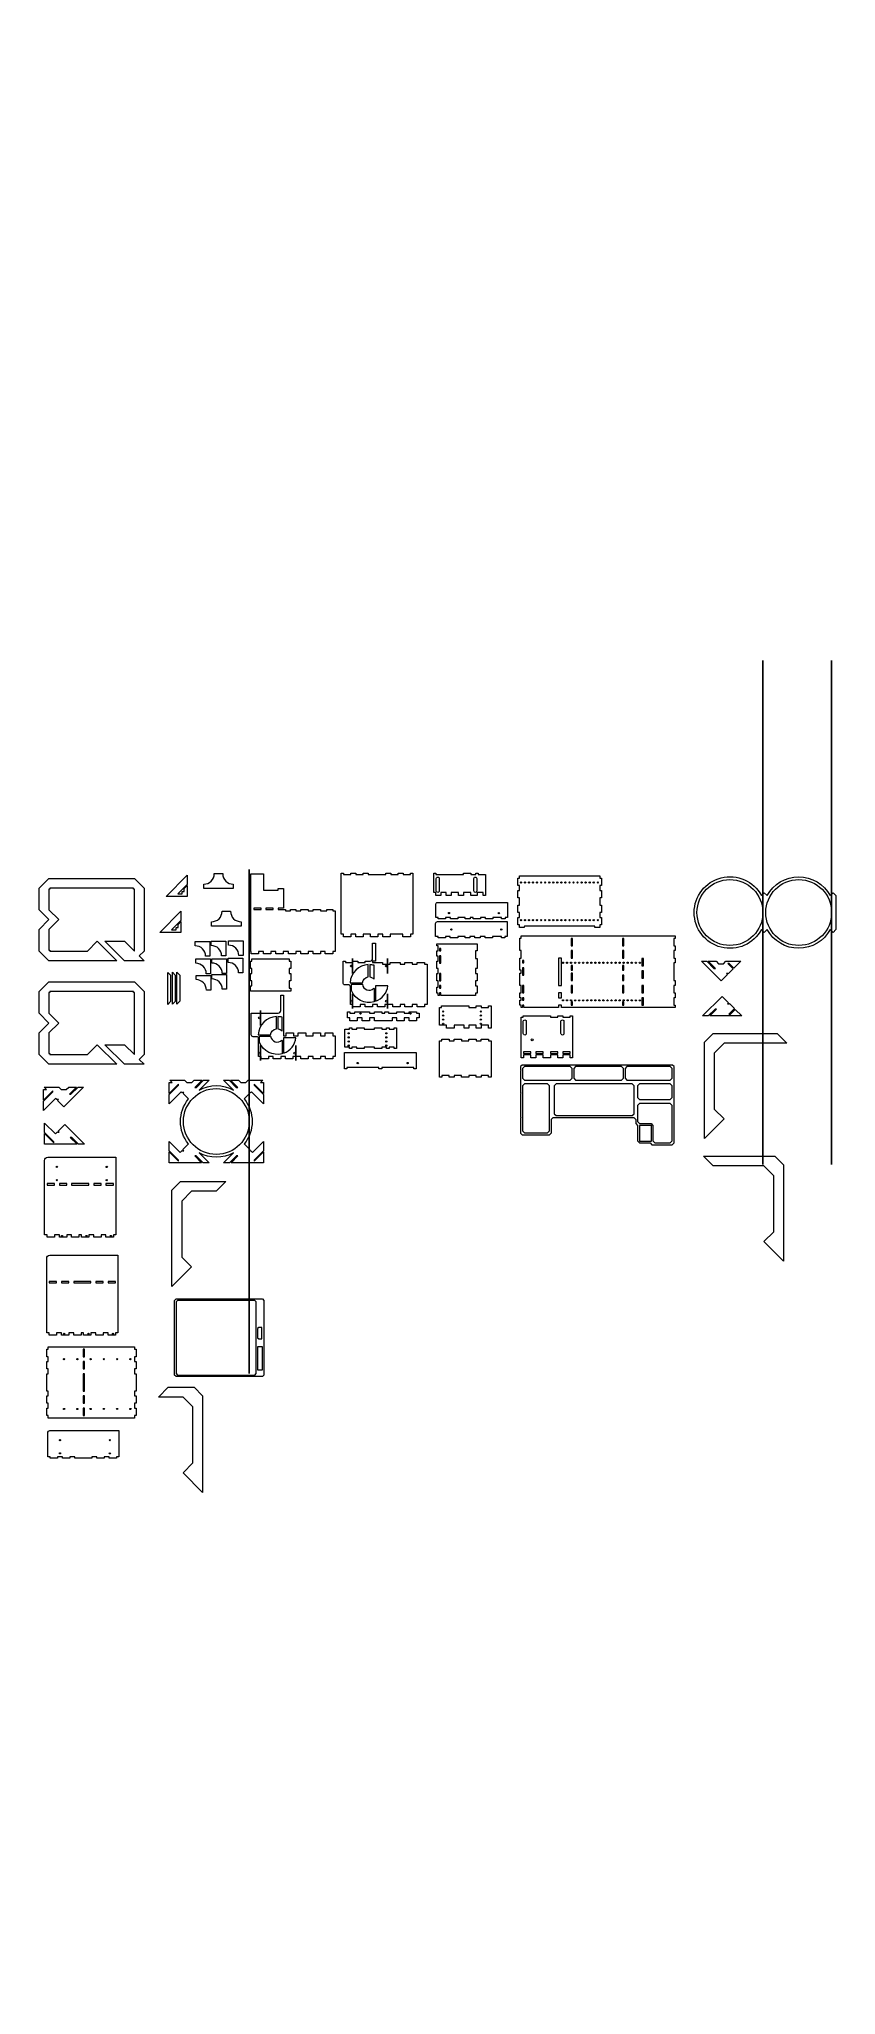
# Model space of a CAD drawing. Header units: millimetres. Extents: x -985 to 637, y -1289 to 2694.
import ezdxf

# ---------------------------------------------------------------- set-up
doc = ezdxf.new("R2010")
doc.units = ezdxf.units.MM
doc.header["$MEASUREMENT"] = 0

msp = doc.modelspace()

# ---------------------------------------------------------------- linework, layer by layer
at = {"color": 1, "lineweight": 0}
for points, knots in [([(488.7504, 915.2833), (488.7504, 952.3416), (458.7088, 982.3833), (421.6505, 982.3833), (384.5922, 982.3833), (354.5505, 952.3418), (354.5504, 915.2835), (354.5503, 878.2252), (384.5919, 848.1834), (421.6501, 848.1833), (458.7084, 848.1832), (488.7502, 878.2247), (488.7504, 915.2829), (488.76, 2694.0765), (488.7504, -863.5151), (488.7504, 915.2833)], [0, 0, 0, 0, 0.25, 0.25, 0.25, 0.5, 0.5, 0.5, 0.75, 0.75, 0.75, 1, 1, 1, 1.0004, 1.0004, 1.0004, 1.0004]), ([(628.7504, 915.2833), (628.7504, 952.3416), (598.7088, 982.3833), (561.6505, 982.3833), (524.5922, 982.3833), (494.5505, 952.3418), (494.5504, 915.2835), (494.5503, 878.2252), (524.5919, 848.1834), (561.6501, 848.1833), (598.7084, 848.1832), (628.7502, 878.2247), (628.7504, 915.2829), (628.76, 2694.0765), (628.7504, -863.5151), (628.7504, 915.2833)], [0, 0, 0, 0, 0.25, 0.25, 0.25, 0.5, 0.5, 0.5, 0.75, 0.75, 0.75, 1, 1, 1, 1.0004, 1.0004, 1.0004, 1.0004]), ([(-557.1218, 489.8284), (-557.1218, 526.8867), (-587.1634, 556.9283), (-624.2217, 556.9284), (-661.28, 556.9284), (-691.3217, 526.8868), (-691.3218, 489.8286), (-691.3219, 452.7703), (-661.2803, 422.7285), (-624.2221, 422.7284), (-587.1638, 422.7282), (-557.122, 452.7698), (-557.1218, 489.828), (-557.1122, 2268.6216), (-557.1218, -1288.97), (-557.1218, 489.8284)], [0, 0, 0, 0, 0.25, 0.25, 0.25, 0.5, 0.5, 0.5, 0.75, 0.75, 0.75, 1, 1, 1, 1.0004, 1.0004, 1.0004, 1.0004]), ([(-181.0126, 956.3077), (-181.0126, 956.3077), (-177.0129, 956.3077), (-177.0129, 956.3077), (-177.0129, 956.3077), (-177.0129, 950.3077), (-177.0129, 950.3077), (-177.0129, 950.3077), (-167.0129, 950.3077), (-167.0129, 950.3077), (-167.0129, 950.3077), (-167.0129, 956.3077), (-167.0129, 956.3077), (-167.0129, 956.3077), (-156.0126, 956.3077), (-156.0126, 956.3077), (-156.0126, 956.3077), (-156.0126, 950.3077), (-156.0126, 950.3077), (-156.0126, 950.3077), (-146.0126, 950.3077), (-146.0126, 950.3077), (-146.0126, 950.3077), (-146.0126, 956.3077), (-146.0126, 956.3077), (-146.0126, 956.3077), (-131.0126, 956.3077), (-131.0126, 956.3077), (-131.0126, 956.3077), (-131.0126, 950.3077), (-131.0126, 950.3077), (-131.0126, 950.3077), (-121.0126, 950.3077), (-121.0126, 950.3077), (-121.0126, 950.3077), (-121.0126, 956.3077), (-121.0126, 956.3077), (-121.0126, 956.3077), (-106.0126, 956.3077), (-106.0126, 956.3077), (-106.0126, 956.3077), (-106.0126, 950.3077), (-106.0126, 950.3077), (-106.0126, 950.3077), (-93.0126, 950.3077), (-93.0126, 950.3077), (-93.0126, 950.3077), (-93.0126, 956.3077), (-93.0126, 956.3077), (-93.0126, 956.3077), (-81.0126, 956.3077), (-81.0126, 956.3077), (-81.0126, 956.3077), (-81.0126, 950.3077), (-81.0126, 950.3077), (-81.0126, 950.3077), (-76.0126, 950.3077), (-76.0126, 950.3077), (-76.0126, 950.3077), (-76.0126, 992.8067), (-76.0126, 992.8067), (-76.0126, 992.8067), (-91.1154, 992.8067), (-91.1154, 992.8067), (-91.1154, 992.8067), (-91.1154, 995.8067), (-91.1154, 995.8067), (-91.1154, 995.8067), (-96.0126, 995.8067), (-96.0126, 995.8067), (-96.0126, 995.8067), (-96.0126, 992.8067), (-96.0126, 992.8067), (-96.0126, 992.8067), (-106.0126, 992.8067), (-106.0126, 992.8067), (-106.0126, 992.8067), (-106.0126, 995.8067), (-106.0126, 995.8067), (-106.0126, 995.8067), (-121.0126, 995.8067), (-121.0126, 995.8067), (-121.0126, 995.8067), (-121.0126, 992.8067), (-121.0126, 992.8067), (-121.0126, 992.8067), (-177.0126, 992.8067), (-177.0126, 992.8067), (-177.0126, 992.8067), (-177.0126, 995.8067), (-177.0126, 995.8067), (-177.0126, 995.8067), (-181.0126, 995.8067), (-181.0126, 995.8067), (-181.0126, 995.8067), (-181.0126, 956.3077), (-181.0126, 956.3077)], [0, 0, 0, 0, 0.03125, 0.03125, 0.03125, 0.0625, 0.0625, 0.0625, 0.09375, 0.09375, 0.09375, 0.125, 0.125, 0.125, 0.15625, 0.15625, 0.15625, 0.1875, 0.1875, 0.1875, 0.21875, 0.21875, 0.21875, 0.25, 0.25, 0.25, 0.28125, 0.28125, 0.28125, 0.3125, 0.3125, 0.3125, 0.34375, 0.34375, 0.34375, 0.375, 0.375, 0.375, 0.40625, 0.40625, 0.40625, 0.4375, 0.4375, 0.4375, 0.46875, 0.46875, 0.46875, 0.5, 0.5, 0.5, 0.53125, 0.53125, 0.53125, 0.5625, 0.5625, 0.5625, 0.59375, 0.59375, 0.59375, 0.625, 0.625, 0.625, 0.65625, 0.65625, 0.65625, 0.6875, 0.6875, 0.6875, 0.71875, 0.71875, 0.71875, 0.75, 0.75, 0.75, 0.78125, 0.78125, 0.78125, 0.8125, 0.8125, 0.8125, 0.84375, 0.84375, 0.84375, 0.875, 0.875, 0.875, 0.90625, 0.90625, 0.90625, 0.9375, 0.9375, 0.9375, 0.96875, 0.96875, 0.96875, 1, 1, 1, 1]), ([(-771.0762, 964.911), (-771.0762, 964.911), (-791.0762, 984.911), (-791.0762, 984.911), (-791.0762, 984.911), (-965.0762, 984.911), (-965.0762, 984.911), (-965.0762, 984.911), (-985.0762, 964.911), (-985.0762, 964.911), (-985.0762, 964.911), (-985.0762, 920.911), (-985.0762, 920.911), (-985.0762, 920.911), (-965.0762, 900.911), (-965.0762, 900.911), (-965.0762, 900.911), (-985.0762, 880.911), (-985.0762, 880.911), (-985.0762, 880.911), (-985.0762, 836.911), (-985.0762, 836.911), (-985.0762, 836.911), (-965.0762, 816.911), (-965.0762, 816.911), (-965.0762, 816.911), (-826.5762, 816.911), (-826.5762, 816.911), (-826.5762, 816.911), (-866.5762, 856.911), (-866.5762, 856.911), (-866.5762, 856.911), (-886.5762, 836.911), (-886.5762, 836.911), (-886.5762, 836.911), (-963.0762, 836.911), (-963.0762, 836.911), (-963.0762, 836.911), (-963.0762, 838.911), (-963.0762, 838.911), (-963.0762, 838.911), (-965.0762, 838.911), (-965.0762, 838.911), (-965.0762, 838.911), (-965.0762, 880.911), (-965.0762, 880.911), (-965.0762, 880.911), (-945.0762, 900.911), (-945.0762, 900.911), (-945.0762, 900.911), (-965.0762, 920.911), (-965.0762, 920.911), (-965.0762, 920.911), (-965.0762, 962.911), (-965.0762, 962.911), (-965.0762, 962.911), (-963.0762, 962.911), (-963.0762, 962.911), (-963.0762, 962.911), (-963.0762, 964.911), (-963.0762, 964.911), (-963.0762, 964.911), (-793.0762, 964.911), (-793.0762, 964.911), (-793.0762, 964.911), (-793.0762, 962.911), (-793.0762, 962.911), (-793.0762, 962.911), (-791.0762, 962.911), (-791.0762, 962.911), (-791.0762, 962.911), (-791.0762, 836.911), (-791.0762, 836.911), (-791.0762, 836.911), (-811.0762, 856.911), (-811.0762, 856.911), (-811.0762, 856.911), (-851.0762, 856.911), (-851.0762, 856.911), (-851.0762, 856.911), (-811.0762, 816.911), (-811.0762, 816.911), (-811.0762, 816.911), (-771.0762, 816.911), (-771.0762, 816.911), (-771.0762, 816.911), (-781.0762, 826.911), (-781.0762, 826.911), (-781.0762, 826.911), (-771.0762, 836.911), (-771.0762, 836.911), (-771.0762, 836.911), (-771.0762, 964.911), (-771.0762, 964.911)], [0, 0, 0, 0, 0.032258065, 0.032258065, 0.032258065, 0.064516129, 0.064516129, 0.064516129, 0.096774194, 0.096774194, 0.096774194, 0.129032258, 0.129032258, 0.129032258, 0.161290323, 0.161290323, 0.161290323, 0.193548387, 0.193548387, 0.193548387, 0.225806452, 0.225806452, 0.225806452, 0.258064516, 0.258064516, 0.258064516, 0.290322581, 0.290322581, 0.290322581, 0.322580645, 0.322580645, 0.322580645, 0.35483871, 0.35483871, 0.35483871, 0.387096774, 0.387096774, 0.387096774, 0.419354839, 0.419354839, 0.419354839, 0.451612903, 0.451612903, 0.451612903, 0.483870968, 0.483870968, 0.483870968, 0.516129032, 0.516129032, 0.516129032, 0.548387097, 0.548387097, 0.548387097, 0.580645161, 0.580645161, 0.580645161, 0.612903226, 0.612903226, 0.612903226, 0.64516129, 0.64516129, 0.64516129, 0.677419355, 0.677419355, 0.677419355, 0.709677419, 0.709677419, 0.709677419, 0.741935484, 0.741935484, 0.741935484, 0.774193548, 0.774193548, 0.774193548, 0.806451613, 0.806451613, 0.806451613, 0.838709677, 0.838709677, 0.838709677, 0.870967742, 0.870967742, 0.870967742, 0.903225806, 0.903225806, 0.903225806, 0.935483871, 0.935483871, 0.935483871, 0.967741935, 0.967741935, 0.967741935, 1, 1, 1, 1]), ([(-683.4555, 991.2967), (-683.4555, 991.2967), (-726.4555, 948.2967), (-726.4555, 948.2967), (-726.4555, 948.2967), (-683.4555, 948.2967), (-683.4555, 948.2967), (-683.4555, 948.2967), (-683.4555, 970.217), (-683.4555, 970.217), (-683.4555, 970.217), (-689.4555, 964.217), (-689.4555, 964.217), (-689.4555, 964.217), (-689.4555, 958.2967), (-689.4555, 958.2967), (-689.4555, 958.2967), (-693.4555, 958.2967), (-693.4555, 958.2967), (-693.4555, 958.2967), (-693.4555, 953.2967), (-693.4555, 953.2967), (-693.4555, 953.2967), (-702.4971, 953.2967), (-702.4971, 953.2967), (-702.4971, 953.2967), (-683.4555, 972.3383), (-683.4555, 972.3383), (-683.4555, 972.3383), (-683.4555, 991.2967), (-683.4555, 991.2967)], [0, 0, 0, 0, 0.1, 0.1, 0.1, 0.2, 0.2, 0.2, 0.3, 0.3, 0.3, 0.4, 0.4, 0.4, 0.5, 0.5, 0.5, 0.6, 0.6, 0.6, 0.7, 0.7, 0.7, 0.8, 0.8, 0.8, 0.9, 0.9, 0.9, 1, 1, 1, 1]), ([(-649.8272, 964.4896), (-649.8272, 964.4896), (-589.8272, 964.4896), (-589.8272, 964.4896), (-589.8272, 964.4896), (-589.8272, 973.0906), (-589.8272, 973.0906), (-595.499, 973.087), (-600.9399, 975.3367), (-604.953, 979.3447), (-608.9661, 983.3527), (-611.2226, 988.8178), (-611.2262, 994.4896), (-611.2262, 994.4896), (-628.4282, 994.4896), (-628.4282, 994.4896), (-628.4246, 988.8178), (-630.6743, 983.3769), (-634.6823, 979.3638), (-638.6903, 975.3507), (-644.1554, 973.0942), (-649.8272, 973.0906), (-649.8272, 973.0906), (-649.8272, 964.4896), (-649.8272, 964.4896)], [0, 0, 0, 0, 0.125, 0.125, 0.125, 0.25, 0.25, 0.25, 0.375, 0.375, 0.375, 0.5, 0.5, 0.5, 0.625, 0.625, 0.625, 0.75, 0.75, 0.75, 0.875, 0.875, 0.875, 1, 1, 1, 1]), ([(-387.1962, 921.4725), (-387.1962, 921.4725), (-399.1962, 921.4725), (-399.1962, 921.4725), (-399.1962, 921.4725), (-399.1962, 918.4725), (-399.1962, 918.4725), (-399.1962, 918.4725), (-412.1962, 918.4725), (-412.1962, 918.4725), (-412.1962, 918.4725), (-412.1962, 921.4725), (-412.1962, 921.4725), (-412.1962, 921.4725), (-427.1962, 921.4725), (-427.1962, 921.4725), (-427.1962, 921.4725), (-427.1962, 918.4725), (-427.1962, 918.4725), (-427.1962, 918.4725), (-437.1962, 918.4725), (-437.1962, 918.4725), (-437.1962, 918.4725), (-437.1962, 921.4725), (-437.1962, 921.4725), (-437.1962, 921.4725), (-452.1962, 921.4725), (-452.1962, 921.4725), (-452.1962, 921.4725), (-452.1962, 918.4725), (-452.1962, 918.4725), (-452.1962, 918.4725), (-462.1962, 918.4725), (-462.1962, 918.4725), (-462.1962, 918.4725), (-462.1962, 921.4725), (-462.1962, 921.4725), (-462.1962, 921.4725), (-473.1966, 921.4725), (-473.1966, 921.4725), (-473.1966, 921.4725), (-473.1966, 918.4725), (-473.1966, 918.4725), (-473.1966, 918.4725), (-483.1966, 918.4725), (-483.1966, 918.4725), (-483.1966, 918.4725), (-483.1966, 921.4725), (-483.1966, 921.4725), (-483.1966, 921.4725), (-498.1966, 921.4725), (-498.1966, 921.4725), (-498.1966, 921.4725), (-498.1966, 924.4725), (-498.1966, 924.4725), (-498.1966, 924.4725), (-487.1962, 924.4725), (-487.1962, 924.4725), (-487.1962, 924.4725), (-487.1962, 963.9715), (-487.1962, 963.9715), (-487.1962, 963.9715), (-498.1962, 963.9715), (-498.1962, 963.9715), (-498.1962, 963.9715), (-498.1962, 960.9715), (-498.1962, 960.9715), (-498.1962, 960.9715), (-528.1962, 960.9715), (-528.1962, 960.9715), (-528.1962, 960.9715), (-528.1962, 994.2705), (-528.1962, 994.2705), (-528.1962, 994.2705), (-554.299, 994.2705), (-554.299, 994.2705), (-554.299, 994.2705), (-554.299, 836.2705), (-554.299, 836.2705), (-554.299, 836.2705), (-553.299, 836.2705), (-553.299, 836.2705), (-553.299, 836.2705), (-553.299, 831.2705), (-553.299, 831.2705), (-553.299, 831.2705), (-538.299, 831.2705), (-538.299, 831.2705), (-538.299, 831.2705), (-538.299, 836.2705), (-538.299, 836.2705), (-538.299, 836.2705), (-528.299, 836.2705), (-528.299, 836.2705), (-528.299, 836.2705), (-528.299, 831.2705), (-528.299, 831.2705), (-528.299, 831.2705), (-513.299, 831.2705), (-513.299, 831.2705), (-513.299, 831.2705), (-513.299, 836.2705), (-513.299, 836.2705), (-513.299, 836.2705), (-503.299, 836.2705), (-503.299, 836.2705), (-503.299, 836.2705), (-503.299, 831.2705), (-503.299, 831.2705), (-503.299, 831.2705), (-488.299, 831.2705), (-488.299, 831.2705), (-488.299, 831.2705), (-488.299, 836.2705), (-488.299, 836.2705), (-488.299, 836.2705), (-477.299, 836.2705), (-477.299, 836.2705), (-477.299, 836.2705), (-477.299, 831.2705), (-477.299, 831.2705), (-477.299, 831.2705), (-462.299, 831.2705), (-462.299, 831.2705), (-462.299, 831.2705), (-462.299, 836.2705), (-462.299, 836.2705), (-462.299, 836.2705), (-452.299, 836.2705), (-452.299, 836.2705), (-452.299, 836.2705), (-452.299, 831.2705), (-452.299, 831.2705), (-452.299, 831.2705), (-437.299, 831.2705), (-437.299, 831.2705), (-437.299, 831.2705), (-437.299, 836.2705), (-437.299, 836.2705), (-437.299, 836.2705), (-427.299, 836.2705), (-427.299, 836.2705), (-427.299, 836.2705), (-427.299, 831.2705), (-427.299, 831.2705), (-427.299, 831.2705), (-412.299, 831.2705), (-412.299, 831.2705), (-412.299, 831.2705), (-412.299, 836.2705), (-412.299, 836.2705), (-412.299, 836.2705), (-402.299, 836.2705), (-402.299, 836.2705), (-402.299, 836.2705), (-402.299, 831.2705), (-402.299, 831.2705), (-402.299, 831.2705), (-387.299, 831.2705), (-387.299, 831.2705), (-387.299, 831.2705), (-387.299, 836.2705), (-387.299, 836.2705), (-387.299, 836.2705), (-382.1962, 836.2705), (-382.1962, 836.2705), (-382.1962, 836.2705), (-382.1962, 918.4725), (-382.1962, 918.4725), (-382.1962, 918.4725), (-387.1962, 918.4725), (-387.1962, 918.4725), (-387.1962, 918.4725), (-387.1962, 921.4725), (-387.1962, 921.4725)], [0, 0, 0, 0, 0.017241379, 0.017241379, 0.017241379, 0.034482759, 0.034482759, 0.034482759, 0.051724138, 0.051724138, 0.051724138, 0.068965517, 0.068965517, 0.068965517, 0.086206897, 0.086206897, 0.086206897, 0.103448276, 0.103448276, 0.103448276, 0.120689655, 0.120689655, 0.120689655, 0.137931034, 0.137931034, 0.137931034, 0.155172414, 0.155172414, 0.155172414, 0.172413793, 0.172413793, 0.172413793, 0.189655172, 0.189655172, 0.189655172, 0.206896552, 0.206896552, 0.206896552, 0.224137931, 0.224137931, 0.224137931, 0.24137931, 0.24137931, 0.24137931, 0.25862069, 0.25862069, 0.25862069, 0.275862069, 0.275862069, 0.275862069, 0.293103448, 0.293103448, 0.293103448, 0.310344828, 0.310344828, 0.310344828, 0.327586207, 0.327586207, 0.327586207, 0.344827586, 0.344827586, 0.344827586, 0.362068966, 0.362068966, 0.362068966, 0.379310345, 0.379310345, 0.379310345, 0.396551724, 0.396551724, 0.396551724, 0.413793103, 0.413793103, 0.413793103, 0.431034483, 0.431034483, 0.431034483, 0.448275862, 0.448275862, 0.448275862, 0.465517241, 0.465517241, 0.465517241, 0.482758621, 0.482758621, 0.482758621, 0.5, 0.5, 0.5, 0.517241379, 0.517241379, 0.517241379, 0.534482759, 0.534482759, 0.534482759, 0.551724138, 0.551724138, 0.551724138, 0.568965517, 0.568965517, 0.568965517, 0.586206897, 0.586206897, 0.586206897, 0.603448276, 0.603448276, 0.603448276, 0.620689655, 0.620689655, 0.620689655, 0.637931034, 0.637931034, 0.637931034, 0.655172414, 0.655172414, 0.655172414, 0.672413793, 0.672413793, 0.672413793, 0.689655172, 0.689655172, 0.689655172, 0.706896552, 0.706896552, 0.706896552, 0.724137931, 0.724137931, 0.724137931, 0.74137931, 0.74137931, 0.74137931, 0.75862069, 0.75862069, 0.75862069, 0.775862069, 0.775862069, 0.775862069, 0.793103448, 0.793103448, 0.793103448, 0.810344828, 0.810344828, 0.810344828, 0.827586207, 0.827586207, 0.827586207, 0.844827586, 0.844827586, 0.844827586, 0.862068966, 0.862068966, 0.862068966, 0.879310345, 0.879310345, 0.879310345, 0.896551724, 0.896551724, 0.896551724, 0.913793103, 0.913793103, 0.913793103, 0.931034483, 0.931034483, 0.931034483, 0.948275862, 0.948275862, 0.948275862, 0.965517241, 0.965517241, 0.965517241, 0.982758621, 0.982758621, 0.982758621, 1, 1, 1, 1]), ([(-370.0677, 995.6469), (-370.0677, 995.6469), (-370.0677, 870.9459), (-370.0677, 870.9459), (-370.0677, 870.9459), (-365.0677, 870.9459), (-365.0677, 870.9459), (-365.0677, 870.9459), (-365.0677, 865.9459), (-365.0677, 865.9459), (-365.0677, 865.9459), (-350.0677, 865.9459), (-350.0677, 865.9459), (-350.0677, 865.9459), (-350.0677, 870.9459), (-350.0677, 870.9459), (-350.0677, 870.9459), (-340.0677, 870.9459), (-340.0677, 870.9459), (-340.0677, 870.9459), (-340.0677, 865.9459), (-340.0677, 865.9459), (-340.0677, 865.9459), (-325.0677, 865.9459), (-325.0677, 865.9459), (-325.0677, 865.9459), (-325.0677, 870.9459), (-325.0677, 870.9459), (-325.0677, 870.9459), (-310.0677, 870.9459), (-310.0677, 870.9459), (-310.0677, 870.9459), (-310.0677, 865.9459), (-310.0677, 865.9459), (-310.0677, 865.9459), (-295.0677, 865.9459), (-295.0677, 865.9459), (-295.0677, 865.9459), (-295.0677, 870.9459), (-295.0677, 870.9459), (-295.0677, 870.9459), (-285.0677, 870.9459), (-285.0677, 870.9459), (-285.0677, 870.9459), (-285.0677, 865.9459), (-285.0677, 865.9459), (-285.0677, 865.9459), (-270.0677, 865.9459), (-270.0677, 865.9459), (-270.0677, 865.9459), (-270.0677, 870.9459), (-270.0677, 870.9459), (-270.0677, 870.9459), (-244.1705, 870.9459), (-244.1705, 870.9459), (-244.1705, 870.9459), (-244.1705, 865.9459), (-244.1705, 865.9459), (-244.1705, 865.9459), (-229.1705, 865.9459), (-229.1705, 865.9459), (-229.1705, 865.9459), (-229.1705, 870.9459), (-229.1705, 870.9459), (-229.1705, 870.9459), (-224.0677, 870.9459), (-224.0677, 870.9459), (-224.0677, 870.9459), (-224.0677, 995.6469), (-224.0677, 995.6469), (-224.0677, 995.6469), (-229.0677, 995.6469), (-229.0677, 995.6469), (-229.0677, 995.6469), (-229.0677, 992.6469), (-229.0677, 992.6469), (-229.0677, 992.6469), (-244.0677, 992.6469), (-244.0677, 992.6469), (-244.0677, 992.6469), (-244.0677, 995.6469), (-244.0677, 995.6469), (-244.0677, 995.6469), (-254.0677, 995.6469), (-254.0677, 995.6469), (-254.0677, 995.6469), (-254.0677, 992.6469), (-254.0677, 992.6469), (-254.0677, 992.6469), (-269.0677, 992.6469), (-269.0677, 992.6469), (-269.0677, 992.6469), (-269.0677, 995.6469), (-269.0677, 995.6469), (-269.0677, 995.6469), (-279.0677, 995.6469), (-279.0677, 995.6469), (-279.0677, 995.6469), (-279.0677, 992.6469), (-279.0677, 992.6469), (-279.0677, 992.6469), (-315.0677, 992.6469), (-315.0677, 992.6469), (-315.0677, 992.6469), (-315.0677, 995.6469), (-315.0677, 995.6469), (-315.0677, 995.6469), (-325.0677, 995.6469), (-325.0677, 995.6469), (-325.0677, 995.6469), (-325.0677, 992.6469), (-325.0677, 992.6469), (-325.0677, 992.6469), (-340.0677, 992.6469), (-340.0677, 992.6469), (-340.0677, 992.6469), (-340.0677, 995.6469), (-340.0677, 995.6469), (-340.0677, 995.6469), (-350.0677, 995.6469), (-350.0677, 995.6469), (-350.0677, 995.6469), (-350.0677, 992.6469), (-350.0677, 992.6469), (-350.0677, 992.6469), (-365.0677, 992.6469), (-365.0677, 992.6469), (-365.0677, 992.6469), (-365.0677, 995.6469), (-365.0677, 995.6469), (-365.0677, 995.6469), (-370.0677, 995.6469), (-370.0677, 995.6469)], [0, 0, 0, 0, 0.022727273, 0.022727273, 0.022727273, 0.045454545, 0.045454545, 0.045454545, 0.068181818, 0.068181818, 0.068181818, 0.090909091, 0.090909091, 0.090909091, 0.113636364, 0.113636364, 0.113636364, 0.136363636, 0.136363636, 0.136363636, 0.159090909, 0.159090909, 0.159090909, 0.181818182, 0.181818182, 0.181818182, 0.204545455, 0.204545455, 0.204545455, 0.227272727, 0.227272727, 0.227272727, 0.25, 0.25, 0.25, 0.272727273, 0.272727273, 0.272727273, 0.295454545, 0.295454545, 0.295454545, 0.318181818, 0.318181818, 0.318181818, 0.340909091, 0.340909091, 0.340909091, 0.363636364, 0.363636364, 0.363636364, 0.386363636, 0.386363636, 0.386363636, 0.409090909, 0.409090909, 0.409090909, 0.431818182, 0.431818182, 0.431818182, 0.454545455, 0.454545455, 0.454545455, 0.477272727, 0.477272727, 0.477272727, 0.5, 0.5, 0.5, 0.522727273, 0.522727273, 0.522727273, 0.545454545, 0.545454545, 0.545454545, 0.568181818, 0.568181818, 0.568181818, 0.590909091, 0.590909091, 0.590909091, 0.613636364, 0.613636364, 0.613636364, 0.636363636, 0.636363636, 0.636363636, 0.659090909, 0.659090909, 0.659090909, 0.681818182, 0.681818182, 0.681818182, 0.704545455, 0.704545455, 0.704545455, 0.727272727, 0.727272727, 0.727272727, 0.75, 0.75, 0.75, 0.772727273, 0.772727273, 0.772727273, 0.795454545, 0.795454545, 0.795454545, 0.818181818, 0.818181818, 0.818181818, 0.840909091, 0.840909091, 0.840909091, 0.863636364, 0.863636364, 0.863636364, 0.886363636, 0.886363636, 0.886363636, 0.909090909, 0.909090909, 0.909090909, 0.931818182, 0.931818182, 0.931818182, 0.954545455, 0.954545455, 0.954545455, 0.977272727, 0.977272727, 0.977272727, 1, 1, 1, 1]), ([(-176.3612, 959.4124), (-176.3612, 958.3406), (-175.7894, 957.3502), (-174.8612, 956.8143), (-173.933, 956.2784), (-172.7894, 956.2784), (-171.8612, 956.8143), (-170.933, 957.3502), (-170.3612, 958.3406), (-170.3612, 959.4124), (-170.3612, 959.4124), (-170.3612, 984.4124), (-170.3612, 984.4124), (-170.3612, 985.4842), (-170.933, 986.4746), (-171.8612, 987.0105), (-172.7894, 987.5464), (-173.933, 987.5464), (-174.8612, 987.0105), (-175.7894, 986.4746), (-176.3612, 985.4842), (-176.3612, 984.4124), (-176.3612, 984.4124), (-176.3612, 959.4124), (-176.3612, 959.4124)], [0, 0, 0, 0, 0.125, 0.125, 0.125, 0.25, 0.25, 0.25, 0.375, 0.375, 0.375, 0.5, 0.5, 0.5, 0.625, 0.625, 0.625, 0.75, 0.75, 0.75, 0.875, 0.875, 0.875, 1, 1, 1, 1]), ([(-93.7612, 984.4124), (-93.7612, 985.4842), (-94.333, 986.4746), (-95.2612, 987.0105), (-96.1894, 987.5464), (-97.333, 987.5464), (-98.2612, 987.0105), (-99.1894, 986.4746), (-99.7612, 985.4842), (-99.7612, 984.4124), (-99.7612, 984.4124), (-99.7612, 959.4124), (-99.7612, 959.4124), (-99.7612, 958.3406), (-99.1894, 957.3502), (-98.2612, 956.8143), (-97.333, 956.2784), (-96.1894, 956.2784), (-95.2612, 956.8143), (-94.333, 957.3502), (-93.7612, 958.3406), (-93.7612, 959.4124), (-93.7612, 959.4124), (-93.7612, 984.4124), (-93.7612, 984.4124)], [0, 0, 0, 0, 0.125, 0.125, 0.125, 0.25, 0.25, 0.25, 0.375, 0.375, 0.375, 0.5, 0.5, 0.5, 0.625, 0.625, 0.625, 0.75, 0.75, 0.75, 0.875, 0.875, 0.875, 1, 1, 1, 1]), ([(-7.1093, 885.1299), (-7.1093, 885.1299), (2.8907, 885.1299), (2.8907, 885.1299), (2.8907, 885.1299), (2.8907, 886.6299), (2.8907, 886.6299), (2.8906, 886.895), (2.9957, 887.1492), (3.183, 887.3368), (3.3703, 887.5243), (3.6257, 887.6297), (3.8907, 887.6299), (3.8907, 887.6299), (145.7859, 887.6299), (145.7859, 887.6299), (146.0509, 887.6301), (146.3052, 887.525), (146.4927, 887.3377), (146.6802, 887.1504), (146.7857, 886.895), (146.7859, 886.6299), (146.7859, 886.6299), (146.7859, 885.1299), (146.7859, 885.1299), (146.7859, 885.1299), (156.7859, 885.1299), (156.7859, 885.1299), (156.7859, 885.1299), (156.7859, 890.2327), (156.7859, 890.2327), (156.7859, 890.2327), (159.7859, 890.2327), (159.7859, 890.2327), (159.7859, 890.2327), (159.7859, 905.2327), (159.7859, 905.2327), (159.7859, 905.2327), (156.7859, 905.2327), (156.7859, 905.2327), (156.7859, 905.2327), (156.7859, 915.2327), (156.7859, 915.2327), (156.7859, 915.2327), (159.7859, 915.2327), (159.7859, 915.2327), (159.7859, 915.2327), (159.7859, 930.2327), (159.7859, 930.2327), (159.7859, 930.2327), (156.7859, 930.2327), (156.7859, 930.2327), (156.7859, 930.2327), (156.7859, 945.2327), (156.7859, 945.2327), (156.7859, 945.2327), (159.7859, 945.2327), (159.7859, 945.2327), (159.7859, 945.2327), (159.7859, 960.2327), (159.7859, 960.2327), (159.7859, 960.2327), (156.7859, 960.2327), (156.7859, 960.2327), (156.7859, 960.2327), (156.7859, 970.2327), (156.7859, 970.2327), (156.7859, 970.2327), (159.7859, 970.2327), (159.7859, 970.2327), (159.7859, 970.2327), (159.7859, 985.2327), (159.7859, 985.2327), (159.7859, 985.2327), (156.7859, 985.2327), (156.7859, 985.2327), (156.7859, 985.2327), (156.7859, 990.2327), (156.7859, 990.2327), (156.7859, 990.2327), (-7.1093, 990.2327), (-7.1093, 990.2327), (-7.1093, 990.2327), (-7.1093, 985.2327), (-7.1093, 985.2327), (-7.1093, 985.2327), (-10.1093, 985.2327), (-10.1093, 985.2327), (-10.1093, 985.2327), (-10.1093, 970.2327), (-10.1093, 970.2327), (-10.1093, 970.2327), (-7.1093, 970.2327), (-7.1093, 970.2327), (-7.1093, 970.2327), (-7.1093, 960.2327), (-7.1093, 960.2327), (-7.1093, 960.2327), (-10.1093, 960.2327), (-10.1093, 960.2327), (-10.1093, 960.2327), (-10.1093, 945.2327), (-10.1093, 945.2327), (-10.1093, 945.2327), (-7.1093, 945.2327), (-7.1093, 945.2327), (-7.1093, 945.2327), (-7.1093, 930.2327), (-7.1093, 930.2327), (-7.1093, 930.2327), (-10.1093, 930.2327), (-10.1093, 930.2327), (-10.1093, 930.2327), (-10.1093, 915.2327), (-10.1093, 915.2327), (-10.1093, 915.2327), (-7.1093, 915.2327), (-7.1093, 915.2327), (-7.1093, 915.2327), (-7.1093, 905.2327), (-7.1093, 905.2327), (-7.1093, 905.2327), (-10.1093, 905.2327), (-10.1093, 905.2327), (-10.1093, 905.2327), (-10.1093, 890.2327), (-10.1093, 890.2327), (-10.1093, 890.2327), (-7.1093, 890.2327), (-7.1093, 890.2327), (-7.1093, 890.2327), (-7.1093, 885.1299), (-7.1093, 885.1299)], [0, 0, 0, 0, 0.022727273, 0.022727273, 0.022727273, 0.045454545, 0.045454545, 0.045454545, 0.068181818, 0.068181818, 0.068181818, 0.090909091, 0.090909091, 0.090909091, 0.113636364, 0.113636364, 0.113636364, 0.136363636, 0.136363636, 0.136363636, 0.159090909, 0.159090909, 0.159090909, 0.181818182, 0.181818182, 0.181818182, 0.204545455, 0.204545455, 0.204545455, 0.227272727, 0.227272727, 0.227272727, 0.25, 0.25, 0.25, 0.272727273, 0.272727273, 0.272727273, 0.295454545, 0.295454545, 0.295454545, 0.318181818, 0.318181818, 0.318181818, 0.340909091, 0.340909091, 0.340909091, 0.363636364, 0.363636364, 0.363636364, 0.386363636, 0.386363636, 0.386363636, 0.409090909, 0.409090909, 0.409090909, 0.431818182, 0.431818182, 0.431818182, 0.454545455, 0.454545455, 0.454545455, 0.477272727, 0.477272727, 0.477272727, 0.5, 0.5, 0.5, 0.522727273, 0.522727273, 0.522727273, 0.545454545, 0.545454545, 0.545454545, 0.568181818, 0.568181818, 0.568181818, 0.590909091, 0.590909091, 0.590909091, 0.613636364, 0.613636364, 0.613636364, 0.636363636, 0.636363636, 0.636363636, 0.659090909, 0.659090909, 0.659090909, 0.681818182, 0.681818182, 0.681818182, 0.704545455, 0.704545455, 0.704545455, 0.727272727, 0.727272727, 0.727272727, 0.75, 0.75, 0.75, 0.772727273, 0.772727273, 0.772727273, 0.795454545, 0.795454545, 0.795454545, 0.818181818, 0.818181818, 0.818181818, 0.840909091, 0.840909091, 0.840909091, 0.863636364, 0.863636364, 0.863636364, 0.886363636, 0.886363636, 0.886363636, 0.909090909, 0.909090909, 0.909090909, 0.931818182, 0.931818182, 0.931818182, 0.954545455, 0.954545455, 0.954545455, 0.977272727, 0.977272727, 0.977272727, 1, 1, 1, 1]), ([(-2.7495, 976.4785), (-2.7495, 977.1689), (-3.3092, 977.7285), (-3.9995, 977.7285), (-4.6899, 977.7285), (-5.2495, 977.1689), (-5.2495, 976.4785), (-5.2495, 975.7881), (-4.6899, 975.2285), (-3.9996, 975.2285), (-3.3092, 975.2285), (-2.7496, 975.7881), (-2.7495, 976.4785)], [0, 0, 0, 0, 0.25, 0.25, 0.25, 0.5, 0.5, 0.5, 0.75, 0.75, 0.75, 1, 1, 1, 1]), ([(5.4873, 976.4785), (5.4873, 977.1689), (4.9277, 977.7285), (4.2373, 977.7285), (3.5469, 977.7285), (2.9873, 977.1689), (2.9873, 976.4785), (2.9873, 975.7881), (3.5469, 975.2285), (4.2373, 975.2285), (4.9276, 975.2285), (5.4873, 975.7881), (5.4873, 976.4785)], [0, 0, 0, 0, 0.25, 0.25, 0.25, 0.5, 0.5, 0.5, 0.75, 0.75, 0.75, 1, 1, 1, 1]), ([(13.7241, 976.4785), (13.7241, 977.1689), (13.1645, 977.7285), (12.4741, 977.7285), (11.7838, 977.7285), (11.2241, 977.1689), (11.2241, 976.4785), (11.2241, 975.7881), (11.7838, 975.2285), (12.4741, 975.2285), (13.1645, 975.2285), (13.7241, 975.7881), (13.7241, 976.4785)], [0, 0, 0, 0, 0.25, 0.25, 0.25, 0.5, 0.5, 0.5, 0.75, 0.75, 0.75, 1, 1, 1, 1]), ([(21.961, 976.4785), (21.961, 977.1689), (21.4013, 977.7285), (20.711, 977.7285), (20.0206, 977.7285), (19.461, 977.1689), (19.461, 976.4785), (19.461, 975.7881), (20.0206, 975.2285), (20.711, 975.2285), (21.4013, 975.2285), (21.961, 975.7881), (21.961, 976.4785)], [0, 0, 0, 0, 0.25, 0.25, 0.25, 0.5, 0.5, 0.5, 0.75, 0.75, 0.75, 1, 1, 1, 1]), ([(30.1978, 976.4785), (30.1978, 977.1689), (29.6382, 977.7285), (28.9478, 977.7285), (28.2575, 977.7285), (27.6978, 977.1689), (27.6978, 976.4785), (27.6978, 975.7881), (28.2575, 975.2285), (28.9478, 975.2285), (29.6382, 975.2285), (30.1978, 975.7881), (30.1978, 976.4785)], [0, 0, 0, 0, 0.25, 0.25, 0.25, 0.5, 0.5, 0.5, 0.75, 0.75, 0.75, 1, 1, 1, 1]), ([(38.4347, 976.4785), (38.4347, 977.1689), (37.875, 977.7285), (37.1847, 977.7285), (36.4943, 977.7285), (35.9347, 977.1689), (35.9347, 976.4785), (35.9347, 975.7881), (36.4943, 975.2285), (37.1847, 975.2285), (37.875, 975.2285), (38.4347, 975.7881), (38.4347, 976.4785)], [0, 0, 0, 0, 0.25, 0.25, 0.25, 0.5, 0.5, 0.5, 0.75, 0.75, 0.75, 1, 1, 1, 1]), ([(46.6715, 976.4785), (46.6715, 977.1689), (46.1119, 977.7285), (45.4215, 977.7285), (44.7312, 977.7285), (44.1715, 977.1689), (44.1715, 976.4785), (44.1715, 975.7881), (44.7311, 975.2285), (45.4215, 975.2285), (46.1119, 975.2285), (46.6715, 975.7881), (46.6715, 976.4785)], [0, 0, 0, 0, 0.25, 0.25, 0.25, 0.5, 0.5, 0.5, 0.75, 0.75, 0.75, 1, 1, 1, 1]), ([(54.9083, 976.4785), (54.9083, 977.1689), (54.3487, 977.7285), (53.6583, 977.7285), (52.968, 977.7285), (52.4083, 977.1689), (52.4083, 976.4785), (52.4083, 975.7881), (52.968, 975.2285), (53.6583, 975.2285), (54.3487, 975.2285), (54.9083, 975.7881), (54.9083, 976.4785)], [0, 0, 0, 0, 0.25, 0.25, 0.25, 0.5, 0.5, 0.5, 0.75, 0.75, 0.75, 1, 1, 1, 1]), ([(63.1452, 976.4785), (63.1452, 977.1689), (62.5855, 977.7285), (61.8952, 977.7285), (61.2048, 977.7285), (60.6452, 977.1689), (60.6452, 976.4785), (60.6452, 975.7881), (61.2048, 975.2285), (61.8952, 975.2285), (62.5855, 975.2285), (63.1452, 975.7881), (63.1452, 976.4785)], [0, 0, 0, 0, 0.25, 0.25, 0.25, 0.5, 0.5, 0.5, 0.75, 0.75, 0.75, 1, 1, 1, 1]), ([(71.382, 976.4785), (71.382, 977.1689), (70.8224, 977.7285), (70.132, 977.7285), (69.4417, 977.7285), (68.882, 977.1689), (68.882, 976.4785), (68.882, 975.7881), (69.4417, 975.2285), (70.132, 975.2285), (70.8224, 975.2285), (71.382, 975.7881), (71.382, 976.4785)], [0, 0, 0, 0, 0.25, 0.25, 0.25, 0.5, 0.5, 0.5, 0.75, 0.75, 0.75, 1, 1, 1, 1]), ([(79.6189, 976.4785), (79.6189, 977.1689), (79.0592, 977.7285), (78.3689, 977.7285), (77.6785, 977.7285), (77.1189, 977.1689), (77.1189, 976.4785), (77.1189, 975.7881), (77.6785, 975.2285), (78.3689, 975.2285), (79.0592, 975.2285), (79.6189, 975.7881), (79.6189, 976.4785)], [0, 0, 0, 0, 0.25, 0.25, 0.25, 0.5, 0.5, 0.5, 0.75, 0.75, 0.75, 1, 1, 1, 1]), ([(87.8557, 976.4785), (87.8557, 977.1689), (87.2961, 977.7285), (86.6057, 977.7285), (85.9154, 977.7285), (85.3557, 977.1689), (85.3557, 976.4785), (85.3557, 975.7881), (85.9154, 975.2285), (86.6057, 975.2285), (87.2961, 975.2285), (87.8557, 975.7881), (87.8557, 976.4785)], [0, 0, 0, 0, 0.25, 0.25, 0.25, 0.5, 0.5, 0.5, 0.75, 0.75, 0.75, 1, 1, 1, 1]), ([(96.0926, 976.4785), (96.0926, 977.1689), (95.5329, 977.7285), (94.8426, 977.7285), (94.1522, 977.7285), (93.5926, 977.1689), (93.5926, 976.4785), (93.5926, 975.7881), (94.1522, 975.2285), (94.8426, 975.2285), (95.5329, 975.2285), (96.0926, 975.7881), (96.0926, 976.4785)], [0, 0, 0, 0, 0.25, 0.25, 0.25, 0.5, 0.5, 0.5, 0.75, 0.75, 0.75, 1, 1, 1, 1]), ([(104.3294, 976.4785), (104.3294, 977.1689), (103.7698, 977.7285), (103.0794, 977.7285), (102.389, 977.7285), (101.8294, 977.1689), (101.8294, 976.4785), (101.8294, 975.7881), (102.389, 975.2285), (103.0794, 975.2285), (103.7698, 975.2285), (104.3294, 975.7881), (104.3294, 976.4785)], [0, 0, 0, 0, 0.25, 0.25, 0.25, 0.5, 0.5, 0.5, 0.75, 0.75, 0.75, 1, 1, 1, 1]), ([(112.5662, 976.4785), (112.5662, 977.1689), (112.0066, 977.7285), (111.3162, 977.7285), (110.6259, 977.7285), (110.0662, 977.1689), (110.0662, 976.4785), (110.0662, 975.7881), (110.6259, 975.2285), (111.3162, 975.2285), (112.0066, 975.2285), (112.5662, 975.7881), (112.5662, 976.4785)], [0, 0, 0, 0, 0.25, 0.25, 0.25, 0.5, 0.5, 0.5, 0.75, 0.75, 0.75, 1, 1, 1, 1]), ([(120.8176, 976.4785), (120.8176, 977.1769), (120.2514, 977.743), (119.5531, 977.743), (118.8547, 977.743), (118.2886, 977.1769), (118.2886, 976.4785), (118.2886, 975.7801), (118.8547, 975.214), (119.5531, 975.214), (120.2514, 975.214), (120.8176, 975.7801), (120.8176, 976.4785)], [0, 0, 0, 0, 0.25, 0.25, 0.25, 0.5, 0.5, 0.5, 0.75, 0.75, 0.75, 1, 1, 1, 1]), ([(129.0399, 976.4785), (129.0399, 977.1689), (128.4803, 977.7285), (127.7899, 977.7285), (127.0996, 977.7285), (126.5399, 977.1689), (126.5399, 976.4785), (126.5399, 975.7881), (127.0996, 975.2285), (127.7899, 975.2285), (128.4803, 975.2285), (129.0399, 975.7881), (129.0399, 976.4785)], [0, 0, 0, 0, 0.25, 0.25, 0.25, 0.5, 0.5, 0.5, 0.75, 0.75, 0.75, 1, 1, 1, 1]), ([(137.2768, 976.4785), (137.2768, 977.1689), (136.7171, 977.7285), (136.0268, 977.7285), (135.3364, 977.7285), (134.7768, 977.1689), (134.7768, 976.4785), (134.7768, 975.7881), (135.3364, 975.2285), (136.0268, 975.2285), (136.7171, 975.2285), (137.2768, 975.7881), (137.2768, 976.4785)], [0, 0, 0, 0, 0.25, 0.25, 0.25, 0.5, 0.5, 0.5, 0.75, 0.75, 0.75, 1, 1, 1, 1]), ([(145.5136, 976.4785), (145.5136, 977.1689), (144.954, 977.7285), (144.2636, 977.7285), (143.5733, 977.7285), (143.0136, 977.1689), (143.0136, 976.4785), (143.0136, 975.7881), (143.5733, 975.2285), (144.2636, 975.2285), (144.954, 975.2285), (145.5136, 975.7881), (145.5136, 976.4785)], [0, 0, 0, 0, 0.25, 0.25, 0.25, 0.5, 0.5, 0.5, 0.75, 0.75, 0.75, 1, 1, 1, 1]), ([(153.7505, 976.4785), (153.7505, 977.1689), (153.1908, 977.7285), (152.5005, 977.7285), (151.8101, 977.7285), (151.2505, 977.1689), (151.2505, 976.4785), (151.2505, 975.7881), (151.8101, 975.2285), (152.5004, 975.2285), (153.1908, 975.2285), (153.7504, 975.7881), (153.7505, 976.4785)], [0, 0, 0, 0, 0.25, 0.25, 0.25, 0.5, 0.5, 0.5, 0.75, 0.75, 0.75, 1, 1, 1, 1]), ([(485.8432, 949.8332), (470.0138, 979.2308), (436.2313, 994.111), (403.8566, 985.9457), (371.482, 977.7803), (348.7973, 948.6584), (348.8034, 915.2699), (348.8095, 881.8815), (371.5049, 852.7679), (403.8825, 844.6144), (436.2602, 836.461), (470.0246, 851.33), (485.8432, 880.7334), (485.8432, 880.7334), (491.6504, 874.9262), (491.6504, 874.9262), (491.6504, 874.9262), (497.4576, 880.7334), (497.4576, 880.7334), (510.2365, 857.1137), (534.9542, 842.4197), (561.8092, 842.4781), (588.6641, 842.5366), (613.1671, 857.0583), (625.8432, 880.7334), (625.8432, 880.7334), (631.6504, 874.9262), (631.6504, 874.9262), (631.6504, 874.9262), (637.3504, 880.6262), (637.3504, 880.6262), (637.3504, 880.6262), (637.3504, 949.9404), (637.3504, 949.9404), (637.3504, 949.9404), (631.6504, 955.6404), (631.6504, 955.6404), (631.6504, 955.6404), (625.8432, 949.8332), (625.8432, 949.8332), (613.0643, 973.4529), (588.3466, 988.1469), (561.4916, 988.0885), (534.6367, 988.03), (510.1337, 973.5083), (497.4576, 949.8332), (497.4576, 949.8332), (491.6504, 955.6404), (491.6504, 955.6404), (491.6504, 955.6404), (485.8432, 949.8332), (485.8432, 949.8332)], [0, 0, 0, 0, 0.058823529, 0.058823529, 0.058823529, 0.117647059, 0.117647059, 0.117647059, 0.176470588, 0.176470588, 0.176470588, 0.235294118, 0.235294118, 0.235294118, 0.294117647, 0.294117647, 0.294117647, 0.352941176, 0.352941176, 0.352941176, 0.411764706, 0.411764706, 0.411764706, 0.470588235, 0.470588235, 0.470588235, 0.529411765, 0.529411765, 0.529411765, 0.588235294, 0.588235294, 0.588235294, 0.647058824, 0.647058824, 0.647058824, 0.705882353, 0.705882353, 0.705882353, 0.764705882, 0.764705882, 0.764705882, 0.823529412, 0.823529412, 0.823529412, 0.882352941, 0.882352941, 0.882352941, 0.941176471, 0.941176471, 0.941176471, 1, 1, 1, 1]), ([(-696.2269, 917.8612), (-696.2269, 917.8612), (-739.2269, 874.8612), (-739.2269, 874.8612), (-739.2269, 874.8612), (-696.2269, 874.8612), (-696.2269, 874.8612), (-696.2269, 874.8612), (-696.2269, 896.7815), (-696.2269, 896.7815), (-696.2269, 896.7815), (-702.2269, 890.7815), (-702.2269, 890.7815), (-702.2269, 890.7815), (-702.2269, 884.8612), (-702.2269, 884.8612), (-702.2269, 884.8612), (-706.2269, 884.8612), (-706.2269, 884.8612), (-706.2269, 884.8612), (-706.2269, 879.8612), (-706.2269, 879.8612), (-706.2269, 879.8612), (-715.2685, 879.8612), (-715.2685, 879.8612), (-715.2685, 879.8612), (-696.2269, 898.9028), (-696.2269, 898.9028), (-696.2269, 898.9028), (-696.2269, 917.8612), (-696.2269, 917.8612)], [0, 0, 0, 0, 0.1, 0.1, 0.1, 0.2, 0.2, 0.2, 0.3, 0.3, 0.3, 0.4, 0.4, 0.4, 0.5, 0.5, 0.5, 0.6, 0.6, 0.6, 0.7, 0.7, 0.7, 0.8, 0.8, 0.8, 0.9, 0.9, 0.9, 1, 1, 1, 1]), ([(-633.8629, 887.8612), (-633.8629, 887.8612), (-573.8629, 887.8612), (-573.8629, 887.8612), (-573.8629, 887.8612), (-573.8629, 896.4622), (-573.8629, 896.4622), (-579.5347, 896.4586), (-584.9756, 898.7083), (-588.9887, 902.7163), (-593.0018, 906.7243), (-595.2583, 912.1894), (-595.2619, 917.8612), (-595.2619, 917.8612), (-612.4639, 917.8612), (-612.4639, 917.8612), (-612.4603, 912.1894), (-614.71, 906.7485), (-618.718, 902.7354), (-622.726, 898.7223), (-628.1911, 896.4658), (-633.8629, 896.4622), (-633.8629, 896.4622), (-633.8629, 887.8612), (-633.8629, 887.8612)], [0, 0, 0, 0, 0.125, 0.125, 0.125, 0.25, 0.25, 0.25, 0.375, 0.375, 0.375, 0.5, 0.5, 0.5, 0.625, 0.625, 0.625, 0.75, 0.75, 0.75, 0.875, 0.875, 0.875, 1, 1, 1, 1]), ([(-548.1966, 921.4725), (-548.1966, 921.4725), (-548.1966, 924.4725), (-548.1966, 924.4725), (-548.1966, 924.4725), (-533.1966, 924.4725), (-533.1966, 924.4725), (-533.1966, 924.4725), (-533.1966, 921.4725), (-533.1966, 921.4725), (-533.1966, 921.4725), (-548.1966, 921.4725), (-548.1966, 921.4725)], [0, 0, 0, 0, 0.25, 0.25, 0.25, 0.5, 0.5, 0.5, 0.75, 0.75, 0.75, 1, 1, 1, 1]), ([(-523.1966, 921.4725), (-523.1966, 921.4725), (-523.1966, 924.4725), (-523.1966, 924.4725), (-523.1966, 924.4725), (-508.1966, 924.4725), (-508.1966, 924.4725), (-508.1966, 924.4725), (-508.1966, 921.4725), (-508.1966, 921.4725), (-508.1966, 921.4725), (-523.1966, 921.4725), (-523.1966, 921.4725)], [0, 0, 0, 0, 0.25, 0.25, 0.25, 0.5, 0.5, 0.5, 0.75, 0.75, 0.75, 1, 1, 1, 1]), ([(-177.4115, 905.4891), (-177.4115, 905.4891), (-172.4115, 905.4891), (-172.4115, 905.4891), (-172.4115, 905.4891), (-172.4115, 902.4891), (-172.4115, 902.4891), (-172.4115, 902.4891), (-157.4115, 902.4891), (-157.4115, 902.4891), (-157.4115, 902.4891), (-157.4115, 905.4891), (-157.4115, 905.4891), (-157.4115, 905.4891), (-147.4115, 905.4891), (-147.4115, 905.4891), (-147.4115, 905.4891), (-147.4115, 902.4891), (-147.4115, 902.4891), (-147.4115, 902.4891), (-132.4115, 902.4891), (-132.4115, 902.4891), (-132.4115, 902.4891), (-132.4115, 905.4891), (-132.4115, 905.4891), (-132.4115, 905.4891), (-117.4115, 905.4891), (-117.4115, 905.4891), (-117.4115, 905.4891), (-117.4115, 902.4891), (-117.4115, 902.4891), (-117.4115, 902.4891), (-107.4115, 902.4891), (-107.4115, 902.4891), (-107.4115, 902.4891), (-107.4115, 905.4891), (-107.4115, 905.4891), (-107.4115, 905.4891), (-101.4115, 905.4891), (-101.4115, 905.4891), (-101.4115, 905.4891), (-101.4115, 902.4891), (-101.4115, 902.4891), (-101.4115, 902.4891), (-86.4115, 902.4891), (-86.4115, 902.4891), (-86.4115, 902.4891), (-86.4115, 905.4891), (-86.4115, 905.4891), (-86.4115, 905.4891), (-76.4115, 905.4891), (-76.4115, 905.4891), (-76.4115, 905.4891), (-76.4115, 902.4891), (-76.4115, 902.4891), (-76.4115, 902.4891), (-61.4115, 902.4891), (-61.4115, 902.4891), (-61.4115, 902.4891), (-61.4115, 905.4891), (-61.4115, 905.4891), (-61.4115, 905.4891), (-43.4115, 905.4891), (-43.4115, 905.4891), (-43.4115, 905.4891), (-43.4115, 902.4891), (-43.4115, 902.4891), (-43.4115, 902.4891), (-36.4115, 902.4891), (-36.4115, 902.4891), (-36.4115, 902.4891), (-36.4115, 905.4891), (-36.4115, 905.4891), (-36.4115, 905.4891), (-31.4115, 905.4891), (-31.4115, 905.4891), (-31.4115, 905.4891), (-31.4115, 935.7881), (-31.4115, 935.7881), (-31.4115, 935.7881), (-173.4115, 935.7881), (-173.4115, 935.7881), (-174.473, 935.7874), (-175.4908, 935.3651), (-176.241, 934.614), (-176.9911, 933.8629), (-177.4122, 932.8496), (-177.4115, 931.7881), (-177.4115, 931.7881), (-177.4115, 905.4891), (-177.4115, 905.4891)], [0, 0, 0, 0, 0.033333333, 0.033333333, 0.033333333, 0.066666667, 0.066666667, 0.066666667, 0.1, 0.1, 0.1, 0.133333333, 0.133333333, 0.133333333, 0.166666667, 0.166666667, 0.166666667, 0.2, 0.2, 0.2, 0.233333333, 0.233333333, 0.233333333, 0.266666667, 0.266666667, 0.266666667, 0.3, 0.3, 0.3, 0.333333333, 0.333333333, 0.333333333, 0.366666667, 0.366666667, 0.366666667, 0.4, 0.4, 0.4, 0.433333333, 0.433333333, 0.433333333, 0.466666667, 0.466666667, 0.466666667, 0.5, 0.5, 0.5, 0.533333333, 0.533333333, 0.533333333, 0.566666667, 0.566666667, 0.566666667, 0.6, 0.6, 0.6, 0.633333333, 0.633333333, 0.633333333, 0.666666667, 0.666666667, 0.666666667, 0.7, 0.7, 0.7, 0.733333333, 0.733333333, 0.733333333, 0.766666667, 0.766666667, 0.766666667, 0.8, 0.8, 0.8, 0.833333333, 0.833333333, 0.833333333, 0.866666667, 0.866666667, 0.866666667, 0.9, 0.9, 0.9, 0.933333333, 0.933333333, 0.933333333, 0.966666667, 0.966666667, 0.966666667, 1, 1, 1, 1]), ([(-177.7459, 866.6658), (-177.7459, 866.6658), (-172.7459, 866.6658), (-172.7459, 866.6658), (-172.7459, 866.6658), (-172.7459, 863.6658), (-172.7459, 863.6658), (-172.7459, 863.6658), (-157.7459, 863.6658), (-157.7459, 863.6658), (-157.7459, 863.6658), (-157.7459, 866.6658), (-157.7459, 866.6658), (-157.7459, 866.6658), (-147.7459, 866.6658), (-147.7459, 866.6658), (-147.7459, 866.6658), (-147.7459, 863.6658), (-147.7459, 863.6658), (-147.7459, 863.6658), (-132.7459, 863.6658), (-132.7459, 863.6658), (-132.7459, 863.6658), (-132.7459, 866.6658), (-132.7459, 866.6658), (-132.7459, 866.6658), (-117.7459, 866.6658), (-117.7459, 866.6658), (-117.7459, 866.6658), (-117.7459, 863.6658), (-117.7459, 863.6658), (-117.7459, 863.6658), (-107.7459, 863.6658), (-107.7459, 863.6658), (-107.7459, 863.6658), (-107.7459, 866.6658), (-107.7459, 866.6658), (-107.7459, 866.6658), (-97.7459, 866.6658), (-97.7459, 866.6658), (-97.7459, 866.6658), (-97.7459, 863.6658), (-97.7459, 863.6658), (-97.7459, 863.6658), (-86.7459, 863.6658), (-86.7459, 863.6658), (-86.7459, 863.6658), (-86.7459, 866.6658), (-86.7459, 866.6658), (-86.7459, 866.6658), (-76.7459, 866.6658), (-76.7459, 866.6658), (-76.7459, 866.6658), (-76.7459, 863.6658), (-76.7459, 863.6658), (-76.7459, 863.6658), (-61.7459, 863.6658), (-61.7459, 863.6658), (-61.7459, 863.6658), (-61.7459, 866.6658), (-61.7459, 866.6658), (-61.7459, 866.6658), (-43.7459, 866.6658), (-43.7459, 866.6658), (-43.7459, 866.6658), (-43.7459, 863.6658), (-43.7459, 863.6658), (-43.7459, 863.6658), (-36.7459, 863.6658), (-36.7459, 863.6658), (-36.7459, 863.6658), (-36.7459, 866.6658), (-36.7459, 866.6658), (-36.7459, 866.6658), (-31.7459, 866.6658), (-31.7459, 866.6658), (-31.7459, 866.6658), (-31.7459, 896.9648), (-31.7459, 896.9648), (-31.7459, 896.9648), (-173.7459, 896.9648), (-173.7459, 896.9648), (-174.8074, 896.9641), (-175.8252, 896.5418), (-176.5754, 895.7907), (-177.3255, 895.0396), (-177.7466, 894.0263), (-177.7459, 892.9648), (-177.7459, 892.9648), (-177.7459, 866.6658), (-177.7459, 866.6658)], [0, 0, 0, 0, 0.033333333, 0.033333333, 0.033333333, 0.066666667, 0.066666667, 0.066666667, 0.1, 0.1, 0.1, 0.133333333, 0.133333333, 0.133333333, 0.166666667, 0.166666667, 0.166666667, 0.2, 0.2, 0.2, 0.233333333, 0.233333333, 0.233333333, 0.266666667, 0.266666667, 0.266666667, 0.3, 0.3, 0.3, 0.333333333, 0.333333333, 0.333333333, 0.366666667, 0.366666667, 0.366666667, 0.4, 0.4, 0.4, 0.433333333, 0.433333333, 0.433333333, 0.466666667, 0.466666667, 0.466666667, 0.5, 0.5, 0.5, 0.533333333, 0.533333333, 0.533333333, 0.566666667, 0.566666667, 0.566666667, 0.6, 0.6, 0.6, 0.633333333, 0.633333333, 0.633333333, 0.666666667, 0.666666667, 0.666666667, 0.7, 0.7, 0.7, 0.733333333, 0.733333333, 0.733333333, 0.766666667, 0.766666667, 0.766666667, 0.8, 0.8, 0.8, 0.833333333, 0.833333333, 0.833333333, 0.866666667, 0.866666667, 0.866666667, 0.9, 0.9, 0.9, 0.933333333, 0.933333333, 0.933333333, 0.966666667, 0.966666667, 0.966666667, 1, 1, 1, 1]), ([(-149.2576, 914.1578), (-149.2576, 914.8561), (-149.8237, 915.4223), (-150.5221, 915.4223), (-151.2205, 915.4223), (-151.7866, 914.8561), (-151.7866, 914.1578), (-151.7866, 913.4594), (-151.2205, 912.8933), (-150.5221, 912.8933), (-149.8237, 912.8933), (-149.2576, 913.4594), (-149.2576, 914.1578)], [0, 0, 0, 0, 0.25, 0.25, 0.25, 0.5, 0.5, 0.5, 0.75, 0.75, 0.75, 1, 1, 1, 1]), ([(-144.2576, 880.8588), (-144.2576, 881.5571), (-144.8237, 882.1233), (-145.5221, 882.1233), (-146.2205, 882.1233), (-146.7866, 881.5571), (-146.7866, 880.8588), (-146.7866, 880.1604), (-146.2205, 879.5943), (-145.5221, 879.5943), (-144.8237, 879.5943), (-144.2576, 880.1604), (-144.2576, 880.8588)], [0, 0, 0, 0, 0.25, 0.25, 0.25, 0.5, 0.5, 0.5, 0.75, 0.75, 0.75, 1, 1, 1, 1]), ([(-47.6576, 914.1578), (-47.6576, 914.8561), (-48.2237, 915.4223), (-48.9221, 915.4223), (-49.6205, 915.4223), (-50.1866, 914.8561), (-50.1866, 914.1578), (-50.1866, 913.4594), (-49.6205, 912.8933), (-48.9221, 912.8933), (-48.2237, 912.8933), (-47.6576, 913.4594), (-47.6576, 914.1578)], [0, 0, 0, 0, 0.25, 0.25, 0.25, 0.5, 0.5, 0.5, 0.75, 0.75, 0.75, 1, 1, 1, 1]), ([(-42.6576, 880.8588), (-42.6576, 881.5571), (-43.2237, 882.1233), (-43.9221, 882.1233), (-44.6205, 882.1233), (-45.1866, 881.5571), (-45.1866, 880.8588), (-45.1866, 880.1604), (-44.6205, 879.5943), (-43.9221, 879.5943), (-43.2237, 879.5943), (-42.6576, 880.1604), (-42.6576, 880.8588)], [0, 0, 0, 0, 0.25, 0.25, 0.25, 0.5, 0.5, 0.5, 0.75, 0.75, 0.75, 1, 1, 1, 1]), ([(-2.7495, 899.8785), (-2.7495, 900.5689), (-3.3092, 901.1285), (-3.9995, 901.1285), (-4.6899, 901.1285), (-5.2495, 900.5689), (-5.2495, 899.8785), (-5.2495, 899.1881), (-4.6899, 898.6285), (-3.9996, 898.6285), (-3.3092, 898.6285), (-2.7496, 899.1881), (-2.7495, 899.8785)], [0, 0, 0, 0, 0.25, 0.25, 0.25, 0.5, 0.5, 0.5, 0.75, 0.75, 0.75, 1, 1, 1, 1]), ([(5.4873, 899.8785), (5.4873, 900.5689), (4.9277, 901.1285), (4.2373, 901.1285), (3.5469, 901.1285), (2.9873, 900.5689), (2.9873, 899.8785), (2.9873, 899.1881), (3.5469, 898.6285), (4.2373, 898.6285), (4.9276, 898.6285), (5.4873, 899.1881), (5.4873, 899.8785)], [0, 0, 0, 0, 0.25, 0.25, 0.25, 0.5, 0.5, 0.5, 0.75, 0.75, 0.75, 1, 1, 1, 1]), ([(13.7241, 899.8785), (13.7241, 900.5689), (13.1645, 901.1285), (12.4741, 901.1285), (11.7838, 901.1285), (11.2241, 900.5689), (11.2241, 899.8785), (11.2241, 899.1881), (11.7838, 898.6285), (12.4741, 898.6285), (13.1645, 898.6285), (13.7241, 899.1881), (13.7241, 899.8785)], [0, 0, 0, 0, 0.25, 0.25, 0.25, 0.5, 0.5, 0.5, 0.75, 0.75, 0.75, 1, 1, 1, 1]), ([(21.961, 899.8785), (21.961, 900.5689), (21.4013, 901.1285), (20.711, 901.1285), (20.0206, 901.1285), (19.461, 900.5689), (19.461, 899.8785), (19.461, 899.1881), (20.0206, 898.6285), (20.711, 898.6285), (21.4013, 898.6285), (21.961, 899.1881), (21.961, 899.8785)], [0, 0, 0, 0, 0.25, 0.25, 0.25, 0.5, 0.5, 0.5, 0.75, 0.75, 0.75, 1, 1, 1, 1]), ([(30.1978, 899.8785), (30.1978, 900.5689), (29.6382, 901.1285), (28.9478, 901.1285), (28.2575, 901.1285), (27.6978, 900.5689), (27.6978, 899.8785), (27.6978, 899.1881), (28.2575, 898.6285), (28.9478, 898.6285), (29.6382, 898.6285), (30.1978, 899.1881), (30.1978, 899.8785)], [0, 0, 0, 0, 0.25, 0.25, 0.25, 0.5, 0.5, 0.5, 0.75, 0.75, 0.75, 1, 1, 1, 1]), ([(38.4347, 899.8785), (38.4347, 900.5689), (37.875, 901.1285), (37.1847, 901.1285), (36.4943, 901.1285), (35.9347, 900.5689), (35.9347, 899.8785), (35.9347, 899.1881), (36.4943, 898.6285), (37.1847, 898.6285), (37.875, 898.6285), (38.4347, 899.1881), (38.4347, 899.8785)], [0, 0, 0, 0, 0.25, 0.25, 0.25, 0.5, 0.5, 0.5, 0.75, 0.75, 0.75, 1, 1, 1, 1]), ([(46.6715, 899.8785), (46.6715, 900.5689), (46.1119, 901.1285), (45.4215, 901.1285), (44.7312, 901.1285), (44.1715, 900.5689), (44.1715, 899.8785), (44.1715, 899.1881), (44.7311, 898.6285), (45.4215, 898.6285), (46.1119, 898.6285), (46.6715, 899.1881), (46.6715, 899.8785)], [0, 0, 0, 0, 0.25, 0.25, 0.25, 0.5, 0.5, 0.5, 0.75, 0.75, 0.75, 1, 1, 1, 1]), ([(54.9083, 899.8785), (54.9083, 900.5689), (54.3487, 901.1285), (53.6583, 901.1285), (52.968, 901.1285), (52.4083, 900.5689), (52.4083, 899.8785), (52.4083, 899.1881), (52.968, 898.6285), (53.6583, 898.6285), (54.3487, 898.6285), (54.9083, 899.1881), (54.9083, 899.8785)], [0, 0, 0, 0, 0.25, 0.25, 0.25, 0.5, 0.5, 0.5, 0.75, 0.75, 0.75, 1, 1, 1, 1]), ([(63.1452, 899.8785), (63.1452, 900.5689), (62.5855, 901.1285), (61.8952, 901.1285), (61.2048, 901.1285), (60.6452, 900.5689), (60.6452, 899.8785), (60.6452, 899.1881), (61.2048, 898.6285), (61.8952, 898.6285), (62.5855, 898.6285), (63.1452, 899.1881), (63.1452, 899.8785)], [0, 0, 0, 0, 0.25, 0.25, 0.25, 0.5, 0.5, 0.5, 0.75, 0.75, 0.75, 1, 1, 1, 1]), ([(71.382, 899.8785), (71.382, 900.5689), (70.8224, 901.1285), (70.132, 901.1285), (69.4417, 901.1285), (68.882, 900.5689), (68.882, 899.8785), (68.882, 899.1881), (69.4417, 898.6285), (70.132, 898.6285), (70.8224, 898.6285), (71.382, 899.1881), (71.382, 899.8785)], [0, 0, 0, 0, 0.25, 0.25, 0.25, 0.5, 0.5, 0.5, 0.75, 0.75, 0.75, 1, 1, 1, 1]), ([(79.6189, 899.8785), (79.6189, 900.5689), (79.0592, 901.1285), (78.3689, 901.1285), (77.6785, 901.1285), (77.1189, 900.5689), (77.1189, 899.8785), (77.1189, 899.1881), (77.6785, 898.6285), (78.3689, 898.6285), (79.0592, 898.6285), (79.6189, 899.1881), (79.6189, 899.8785)], [0, 0, 0, 0, 0.25, 0.25, 0.25, 0.5, 0.5, 0.5, 0.75, 0.75, 0.75, 1, 1, 1, 1]), ([(87.8557, 899.8785), (87.8557, 900.5689), (87.2961, 901.1285), (86.6057, 901.1285), (85.9154, 901.1285), (85.3557, 900.5689), (85.3557, 899.8785), (85.3557, 899.1881), (85.9154, 898.6285), (86.6057, 898.6285), (87.2961, 898.6285), (87.8557, 899.1881), (87.8557, 899.8785)], [0, 0, 0, 0, 0.25, 0.25, 0.25, 0.5, 0.5, 0.5, 0.75, 0.75, 0.75, 1, 1, 1, 1]), ([(96.0926, 899.8785), (96.0926, 900.5689), (95.5329, 901.1285), (94.8426, 901.1285), (94.1522, 901.1285), (93.5926, 900.5689), (93.5926, 899.8785), (93.5926, 899.1881), (94.1522, 898.6285), (94.8426, 898.6285), (95.5329, 898.6285), (96.0926, 899.1881), (96.0926, 899.8785)], [0, 0, 0, 0, 0.25, 0.25, 0.25, 0.5, 0.5, 0.5, 0.75, 0.75, 0.75, 1, 1, 1, 1]), ([(104.3294, 899.8785), (104.3294, 900.5689), (103.7698, 901.1285), (103.0794, 901.1285), (102.389, 901.1285), (101.8294, 900.5689), (101.8294, 899.8785), (101.8294, 899.1881), (102.389, 898.6285), (103.0794, 898.6285), (103.7698, 898.6285), (104.3294, 899.1881), (104.3294, 899.8785)], [0, 0, 0, 0, 0.25, 0.25, 0.25, 0.5, 0.5, 0.5, 0.75, 0.75, 0.75, 1, 1, 1, 1]), ([(112.5662, 899.8785), (112.5662, 900.5689), (112.0066, 901.1285), (111.3162, 901.1285), (110.6259, 901.1285), (110.0662, 900.5689), (110.0662, 899.8785), (110.0662, 899.1881), (110.6259, 898.6285), (111.3162, 898.6285), (112.0066, 898.6285), (112.5662, 899.1881), (112.5662, 899.8785)], [0, 0, 0, 0, 0.25, 0.25, 0.25, 0.5, 0.5, 0.5, 0.75, 0.75, 0.75, 1, 1, 1, 1]), ([(120.8176, 899.8785), (120.8176, 900.5769), (120.2514, 901.143), (119.5531, 901.143), (118.8547, 901.143), (118.2886, 900.5769), (118.2886, 899.8785), (118.2886, 899.1801), (118.8547, 898.614), (119.5531, 898.614), (120.2514, 898.614), (120.8176, 899.1801), (120.8176, 899.8785)], [0, 0, 0, 0, 0.25, 0.25, 0.25, 0.5, 0.5, 0.5, 0.75, 0.75, 0.75, 1, 1, 1, 1]), ([(129.0399, 899.8785), (129.0399, 900.5689), (128.4803, 901.1285), (127.7899, 901.1285), (127.0996, 901.1285), (126.5399, 900.5689), (126.5399, 899.8785), (126.5399, 899.1881), (127.0996, 898.6285), (127.7899, 898.6285), (128.4803, 898.6285), (129.0399, 899.1881), (129.0399, 899.8785)], [0, 0, 0, 0, 0.25, 0.25, 0.25, 0.5, 0.5, 0.5, 0.75, 0.75, 0.75, 1, 1, 1, 1]), ([(137.2768, 899.8785), (137.2768, 900.5689), (136.7171, 901.1285), (136.0268, 901.1285), (135.3364, 901.1285), (134.7768, 900.5689), (134.7768, 899.8785), (134.7768, 899.1881), (135.3364, 898.6285), (136.0268, 898.6285), (136.7171, 898.6285), (137.2768, 899.1881), (137.2768, 899.8785)], [0, 0, 0, 0, 0.25, 0.25, 0.25, 0.5, 0.5, 0.5, 0.75, 0.75, 0.75, 1, 1, 1, 1]), ([(145.5136, 899.8785), (145.5136, 900.5689), (144.954, 901.1285), (144.2636, 901.1285), (143.5733, 901.1285), (143.0136, 900.5689), (143.0136, 899.8785), (143.0136, 899.1881), (143.5733, 898.6285), (144.2636, 898.6285), (144.954, 898.6285), (145.5136, 899.1881), (145.5136, 899.8785)], [0, 0, 0, 0, 0.25, 0.25, 0.25, 0.5, 0.5, 0.5, 0.75, 0.75, 0.75, 1, 1, 1, 1]), ([(153.7505, 899.8785), (153.7505, 900.5689), (153.1908, 901.1285), (152.5005, 901.1285), (151.8101, 901.1285), (151.2505, 900.5689), (151.2505, 899.8785), (151.2505, 899.1881), (151.8101, 898.6285), (152.5004, 898.6285), (153.1908, 898.6285), (153.7504, 899.1881), (153.7505, 899.8785)], [0, 0, 0, 0, 0.25, 0.25, 0.25, 0.5, 0.5, 0.5, 0.75, 0.75, 0.75, 1, 1, 1, 1]), ([(-637.1747, 856.3421), (-637.1747, 856.3421), (-667.1747, 856.3421), (-667.1747, 856.3421), (-667.1747, 856.3421), (-667.1747, 847.5553), (-667.1747, 847.5553), (-661.5522, 847.5589), (-656.1585, 845.3287), (-652.1803, 841.3555), (-648.202, 837.3823), (-645.9651, 831.9646), (-645.9615, 826.3421), (-645.9615, 826.3421), (-637.1747, 826.3421), (-637.1747, 826.3421), (-637.1747, 826.3421), (-637.1747, 856.3421), (-637.1747, 856.3421)], [0, 0, 0, 0, 0.166666667, 0.166666667, 0.166666667, 0.333333333, 0.333333333, 0.333333333, 0.5, 0.5, 0.5, 0.666666667, 0.666666667, 0.666666667, 0.833333333, 0.833333333, 0.833333333, 1, 1, 1, 1]), ([(-604.6166, 856.8637), (-604.6166, 856.8637), (-634.6166, 856.8637), (-634.6166, 856.8637), (-634.6166, 856.8637), (-634.6166, 848.0769), (-634.6166, 848.0769), (-628.9941, 848.0805), (-623.6004, 845.8503), (-619.6222, 841.8771), (-615.6439, 837.9039), (-613.407, 832.4862), (-613.4034, 826.8637), (-613.4034, 826.8637), (-604.6166, 826.8637), (-604.6166, 826.8637), (-604.6166, 826.8637), (-604.6166, 856.8637), (-604.6166, 856.8637)], [0, 0, 0, 0, 0.166666667, 0.166666667, 0.166666667, 0.333333333, 0.333333333, 0.333333333, 0.5, 0.5, 0.5, 0.666666667, 0.666666667, 0.666666667, 0.833333333, 0.833333333, 0.833333333, 1, 1, 1, 1]), ([(-569.6934, 857.6485), (-569.6934, 857.6485), (-599.6934, 857.6485), (-599.6934, 857.6485), (-599.6934, 857.6485), (-599.6934, 848.8617), (-599.6934, 848.8617), (-594.0709, 848.8653), (-588.6772, 846.6351), (-584.699, 842.6619), (-580.7207, 838.6887), (-578.4838, 833.271), (-578.4802, 827.6485), (-578.4802, 827.6485), (-569.6934, 827.6485), (-569.6934, 827.6485), (-569.6934, 827.6485), (-569.6934, 857.6485), (-569.6934, 857.6485)], [0, 0, 0, 0, 0.166666667, 0.166666667, 0.166666667, 0.333333333, 0.333333333, 0.333333333, 0.5, 0.5, 0.5, 0.666666667, 0.666666667, 0.666666667, 0.833333333, 0.833333333, 0.833333333, 1, 1, 1, 1]), ([(-351.1214, 728.0901), (-351.1214, 728.0901), (-346.1214, 728.0901), (-346.1214, 728.0901), (-346.1214, 728.0901), (-346.1214, 723.0901), (-346.1214, 723.0901), (-346.1214, 723.0901), (-331.1214, 723.0901), (-331.1214, 723.0901), (-331.1214, 723.0901), (-331.1214, 728.0901), (-331.1214, 728.0901), (-331.1214, 728.0901), (-321.1214, 728.0901), (-321.1214, 728.0901), (-321.1214, 728.0901), (-321.1214, 723.0901), (-321.1214, 723.0901), (-321.1214, 723.0901), (-306.1214, 723.0901), (-306.1214, 723.0901), (-306.1214, 723.0901), (-306.1214, 728.0901), (-306.1214, 728.0901), (-306.1214, 728.0901), (-296.1214, 728.0901), (-296.1214, 728.0901), (-296.1214, 728.0901), (-296.1214, 723.0901), (-296.1214, 723.0901), (-296.1214, 723.0901), (-281.1214, 723.0901), (-281.1214, 723.0901), (-281.1214, 723.0901), (-281.1214, 728.0901), (-281.1214, 728.0901), (-281.1214, 728.0901), (-265.121, 728.0901), (-265.121, 728.0901), (-265.121, 728.0901), (-265.121, 723.0901), (-265.121, 723.0901), (-265.121, 723.0901), (-250.121, 723.0901), (-250.121, 723.0901), (-250.121, 723.0901), (-250.121, 728.0901), (-250.121, 728.0901), (-250.121, 728.0901), (-240.121, 728.0901), (-240.121, 728.0901), (-240.121, 728.0901), (-240.121, 723.0901), (-240.121, 723.0901), (-240.121, 723.0901), (-225.121, 723.0901), (-225.121, 723.0901), (-225.121, 723.0901), (-225.121, 728.0901), (-225.121, 728.0901), (-225.121, 728.0901), (-215.121, 728.0901), (-215.121, 728.0901), (-215.121, 728.0901), (-215.121, 723.0901), (-215.121, 723.0901), (-215.121, 723.0901), (-200.121, 723.0901), (-200.121, 723.0901), (-200.121, 723.0901), (-200.121, 728.0901), (-200.121, 728.0901), (-200.121, 728.0901), (-195.121, 728.0901), (-195.121, 728.0901), (-195.121, 728.0901), (-195.121, 810.2921), (-195.121, 810.2921), (-195.121, 810.2921), (-200.121, 810.2921), (-200.121, 810.2921), (-200.121, 810.2921), (-200.121, 813.2921), (-200.121, 813.2921), (-200.121, 813.2921), (-215.121, 813.2921), (-215.121, 813.2921), (-215.121, 813.2921), (-215.121, 810.2921), (-215.121, 810.2921), (-215.121, 810.2921), (-225.121, 810.2921), (-225.121, 810.2921), (-225.121, 810.2921), (-225.121, 813.2921), (-225.121, 813.2921), (-225.121, 813.2921), (-240.121, 813.2921), (-240.121, 813.2921), (-240.121, 813.2921), (-240.121, 810.2921), (-240.121, 810.2921), (-240.121, 810.2921), (-250.121, 810.2921), (-250.121, 810.2921), (-250.121, 810.2921), (-250.121, 813.2921), (-250.121, 813.2921), (-250.121, 813.2921), (-270.121, 813.2921), (-270.121, 813.2921), (-270.121, 813.2921), (-270.121, 810.2921), (-270.121, 810.2921), (-270.121, 810.2921), (-286.1214, 810.2921), (-286.1214, 810.2921), (-286.1214, 810.2921), (-286.1214, 813.2921), (-286.1214, 813.2921), (-286.1214, 813.2921), (-306.1214, 813.2921), (-306.1214, 813.2921), (-306.1214, 813.2921), (-306.1214, 816.2921), (-306.1214, 816.2921), (-306.1214, 816.2921), (-300.121, 816.2921), (-300.121, 816.2921), (-300.121, 816.2921), (-300.121, 852.7911), (-300.121, 852.7911), (-300.121, 852.7911), (-306.121, 852.7911), (-306.121, 852.7911), (-306.121, 852.7911), (-306.121, 821.2921), (-306.121, 821.2921), (-306.1202, 819.9668), (-306.6458, 818.6955), (-307.5823, 817.7579), (-308.5188, 816.8202), (-309.7958, 816.2929), (-311.121, 816.2921), (-311.121, 816.2921), (-321.1214, 816.2921), (-321.1214, 816.2921), (-321.1214, 816.2921), (-321.1214, 813.2921), (-321.1214, 813.2921), (-321.1214, 813.2921), (-336.1214, 813.2921), (-336.1214, 813.2921), (-336.1214, 813.2921), (-336.1214, 816.2921), (-336.1214, 816.2921), (-336.1214, 816.2921), (-346.1214, 816.2921), (-346.1214, 816.2921), (-346.1214, 816.2921), (-346.1214, 813.2921), (-346.1214, 813.2921), (-346.1214, 813.2921), (-361.1214, 813.2921), (-361.1214, 813.2921), (-361.1214, 813.2921), (-361.1214, 816.2921), (-361.1214, 816.2921), (-361.1214, 816.2921), (-366.1214, 816.2921), (-366.1214, 816.2921), (-366.1214, 816.2921), (-366.1214, 772.0901), (-366.1214, 772.0901), (-366.1207, 771.0286), (-365.6984, 770.0108), (-364.9473, 769.2606), (-364.1962, 768.5105), (-363.1829, 768.0894), (-362.1214, 768.0901), (-362.1214, 768.0901), (-355.1214, 768.0901), (-355.1214, 768.0901), (-354.0612, 768.0908), (-353.0441, 767.6702), (-352.294, 766.9211), (-351.5438, 766.1719), (-351.122, 765.1503), (-351.1214, 764.0901), (-351.1214, 764.0901), (-351.1214, 728.0901), (-351.1214, 728.0901)], [0, 0, 0, 0, 0.015625, 0.015625, 0.015625, 0.03125, 0.03125, 0.03125, 0.046875, 0.046875, 0.046875, 0.0625, 0.0625, 0.0625, 0.078125, 0.078125, 0.078125, 0.09375, 0.09375, 0.09375, 0.109375, 0.109375, 0.109375, 0.125, 0.125, 0.125, 0.140625, 0.140625, 0.140625, 0.15625, 0.15625, 0.15625, 0.171875, 0.171875, 0.171875, 0.1875, 0.1875, 0.1875, 0.203125, 0.203125, 0.203125, 0.21875, 0.21875, 0.21875, 0.234375, 0.234375, 0.234375, 0.25, 0.25, 0.25, 0.265625, 0.265625, 0.265625, 0.28125, 0.28125, 0.28125, 0.296875, 0.296875, 0.296875, 0.3125, 0.3125, 0.3125, 0.328125, 0.328125, 0.328125, 0.34375, 0.34375, 0.34375, 0.359375, 0.359375, 0.359375, 0.375, 0.375, 0.375, 0.390625, 0.390625, 0.390625, 0.40625, 0.40625, 0.40625, 0.421875, 0.421875, 0.421875, 0.4375, 0.4375, 0.4375, 0.453125, 0.453125, 0.453125, 0.46875, 0.46875, 0.46875, 0.484375, 0.484375, 0.484375, 0.5, 0.5, 0.5, 0.515625, 0.515625, 0.515625, 0.53125, 0.53125, 0.53125, 0.546875, 0.546875, 0.546875, 0.5625, 0.5625, 0.5625, 0.578125, 0.578125, 0.578125, 0.59375, 0.59375, 0.59375, 0.609375, 0.609375, 0.609375, 0.625, 0.625, 0.625, 0.640625, 0.640625, 0.640625, 0.65625, 0.65625, 0.65625, 0.671875, 0.671875, 0.671875, 0.6875, 0.6875, 0.6875, 0.703125, 0.703125, 0.703125, 0.71875, 0.71875, 0.71875, 0.734375, 0.734375, 0.734375, 0.75, 0.75, 0.75, 0.765625, 0.765625, 0.765625, 0.78125, 0.78125, 0.78125, 0.796875, 0.796875, 0.796875, 0.8125, 0.8125, 0.8125, 0.828125, 0.828125, 0.828125, 0.84375, 0.84375, 0.84375, 0.859375, 0.859375, 0.859375, 0.875, 0.875, 0.875, 0.890625, 0.890625, 0.890625, 0.90625, 0.90625, 0.90625, 0.921875, 0.921875, 0.921875, 0.9375, 0.9375, 0.9375, 0.953125, 0.953125, 0.953125, 0.96875, 0.96875, 0.96875, 0.984375, 0.984375, 0.984375, 1, 1, 1, 1]), ([(-346.9687, 806.4134), (-346.9687, 807.5179), (-347.8641, 808.4134), (-348.9687, 808.4134), (-350.0733, 808.4134), (-350.9687, 807.5179), (-350.9687, 806.4134), (-350.9687, 805.3088), (-350.0733, 804.4134), (-348.9687, 804.4134), (-347.8641, 804.4133), (-346.9687, 805.3088), (-346.9687, 806.4133), (-346.9687, 859.4293), (-346.9687, 753.3974), (-346.9687, 806.4134)], [0, 0, 0, 0, 0.25, 0.25, 0.25, 0.5, 0.5, 0.5, 0.75, 0.75, 0.75, 1, 1, 1, 1.0001, 1.0001, 1.0001, 1.0001]), ([(-275.4687, 806.4134), (-275.4687, 807.5179), (-276.3641, 808.4134), (-277.4687, 808.4134), (-278.5733, 808.4134), (-279.4687, 807.5179), (-279.4687, 806.4134), (-279.4687, 805.3088), (-278.5733, 804.4134), (-277.4687, 804.4134), (-276.3641, 804.4133), (-275.4687, 805.3088), (-275.4687, 806.4133), (-275.4687, 859.4293), (-275.4687, 753.3974), (-275.4687, 806.4134)], [0, 0, 0, 0, 0.25, 0.25, 0.25, 0.5, 0.5, 0.5, 0.75, 0.75, 0.75, 1, 1, 1, 1.0001, 1.0001, 1.0001, 1.0001]), ([(-172.3058, 847.359), (-172.3058, 847.359), (-172.3058, 837.359), (-172.3058, 837.359), (-172.3058, 837.359), (-175.3058, 837.359), (-175.3058, 837.359), (-175.3058, 837.359), (-175.3058, 826.3587), (-175.3058, 826.3587), (-175.3058, 826.3587), (-172.3058, 826.3587), (-172.3058, 826.3587), (-172.3058, 826.3587), (-172.3058, 816.3587), (-172.3058, 816.3587), (-172.3058, 816.3587), (-175.3058, 816.3587), (-175.3058, 816.3587), (-175.3058, 816.3587), (-175.3058, 801.3587), (-175.3058, 801.3587), (-175.3058, 801.3587), (-172.3058, 801.3587), (-172.3058, 801.3587), (-172.3058, 801.3587), (-172.3058, 791.3587), (-172.3058, 791.3587), (-172.3058, 791.3587), (-175.3058, 791.3587), (-175.3058, 791.3587), (-175.3058, 791.3587), (-175.3058, 776.3587), (-175.3058, 776.3587), (-175.3058, 776.3587), (-172.3058, 776.3587), (-172.3058, 776.3587), (-172.3058, 776.3587), (-172.3058, 763.3587), (-172.3058, 763.3587), (-172.3058, 763.3587), (-175.3058, 763.3587), (-175.3058, 763.3587), (-175.3058, 763.3587), (-175.3058, 751.3587), (-175.3058, 751.3587), (-175.3058, 751.3587), (-172.3058, 751.3587), (-172.3058, 751.3587), (-172.3058, 751.3587), (-172.3058, 746.3587), (-172.3058, 746.3587), (-172.3058, 746.3587), (-169.8058, 746.3587), (-169.8058, 746.3587), (-169.8058, 746.3587), (-169.8058, 751.4615), (-169.8058, 751.4615), (-169.8058, 751.4615), (-166.8058, 751.4615), (-166.8058, 751.4615), (-166.8058, 751.4615), (-166.8058, 746.3587), (-166.8058, 746.3587), (-166.8058, 746.3587), (-96.2828, 746.3587), (-96.2828, 746.3587), (-96.2828, 746.3587), (-96.2828, 751.3587), (-96.2828, 751.3587), (-96.2828, 751.3587), (-93.2828, 751.3587), (-93.2828, 751.3587), (-93.2828, 751.3587), (-93.2828, 766.3587), (-93.2828, 766.3587), (-93.2828, 766.3587), (-96.2828, 766.3587), (-96.2828, 766.3587), (-96.2828, 766.3587), (-96.2828, 776.3587), (-96.2828, 776.3587), (-96.2828, 776.3587), (-93.2828, 776.3587), (-93.2828, 776.3587), (-93.2828, 776.3587), (-93.2828, 791.3587), (-93.2828, 791.3587), (-93.2828, 791.3587), (-96.2828, 791.3587), (-96.2828, 791.3587), (-96.2828, 791.3587), (-96.2828, 801.3587), (-96.2828, 801.3587), (-96.2828, 801.3587), (-93.2828, 801.3587), (-93.2828, 801.3587), (-93.2828, 801.3587), (-93.2828, 821.3587), (-93.2828, 821.3587), (-93.2828, 821.3587), (-96.2828, 821.3587), (-96.2828, 821.3587), (-96.2828, 821.3587), (-96.2828, 837.359), (-96.2828, 837.359), (-96.2828, 837.359), (-93.2828, 837.359), (-93.2828, 837.359), (-93.2828, 837.359), (-93.2828, 851.3587), (-93.2828, 851.3587), (-93.2828, 851.3587), (-175.3058, 851.3587), (-175.3058, 851.3587), (-175.3058, 851.3587), (-175.3058, 847.359), (-175.3058, 847.359), (-175.3058, 847.359), (-172.3058, 847.359), (-172.3058, 847.359)], [0, 0, 0, 0, 0.025, 0.025, 0.025, 0.05, 0.05, 0.05, 0.075, 0.075, 0.075, 0.1, 0.1, 0.1, 0.125, 0.125, 0.125, 0.15, 0.15, 0.15, 0.175, 0.175, 0.175, 0.2, 0.2, 0.2, 0.225, 0.225, 0.225, 0.25, 0.25, 0.25, 0.275, 0.275, 0.275, 0.3, 0.3, 0.3, 0.325, 0.325, 0.325, 0.35, 0.35, 0.35, 0.375, 0.375, 0.375, 0.4, 0.4, 0.4, 0.425, 0.425, 0.425, 0.45, 0.45, 0.45, 0.475, 0.475, 0.475, 0.5, 0.5, 0.5, 0.525, 0.525, 0.525, 0.55, 0.55, 0.55, 0.575, 0.575, 0.575, 0.6, 0.6, 0.6, 0.625, 0.625, 0.625, 0.65, 0.65, 0.65, 0.675, 0.675, 0.675, 0.7, 0.7, 0.7, 0.725, 0.725, 0.725, 0.75, 0.75, 0.75, 0.775, 0.775, 0.775, 0.8, 0.8, 0.8, 0.825, 0.825, 0.825, 0.85, 0.85, 0.85, 0.875, 0.875, 0.875, 0.9, 0.9, 0.9, 0.925, 0.925, 0.925, 0.95, 0.95, 0.95, 0.975, 0.975, 0.975, 1, 1, 1, 1]), ([(-169.8058, 837.3585), (-169.8058, 837.3585), (-169.8058, 842.3585), (-169.8058, 842.3585), (-169.8058, 842.3585), (-166.8058, 842.3585), (-166.8058, 842.3585), (-166.8058, 842.3585), (-166.8058, 837.3585), (-166.8058, 837.3585), (-166.8058, 837.3585), (-169.8058, 837.3585), (-169.8058, 837.3585)], [0, 0, 0, 0, 0.25, 0.25, 0.25, 0.5, 0.5, 0.5, 0.75, 0.75, 0.75, 1, 1, 1, 1]), ([(-3.4786, 726.7996), (-3.4786, 726.7996), (-3.4786, 721.6968), (-3.4786, 721.6968), (-3.4786, 721.6968), (-0.9786, 721.6968), (-0.9786, 721.6968), (-0.9786, 721.6968), (-0.9786, 726.7996), (-0.9786, 726.7996), (-0.9786, 726.7996), (2.0214, 726.7996), (2.0214, 726.7996), (2.0214, 726.7996), (2.0214, 721.6968), (2.0214, 721.6968), (2.0214, 721.6968), (72.5444, 721.6968), (72.5444, 721.6968), (72.5444, 721.6968), (72.5444, 726.6968), (72.5444, 726.6968), (72.5444, 726.6968), (78.5444, 726.6968), (78.5444, 726.6968), (78.5444, 726.6968), (78.5444, 721.6968), (78.5444, 721.6968), (78.5444, 721.6968), (310.3214, 721.6968), (310.3214, 721.6968), (310.3214, 721.6968), (310.3214, 726.6968), (310.3214, 726.6968), (310.3214, 726.6968), (307.3214, 726.6968), (307.3214, 726.6968), (307.3214, 726.6968), (307.3214, 741.6968), (307.3214, 741.6968), (307.3214, 741.6968), (310.3214, 741.6968), (310.3214, 741.6968), (310.3214, 741.6968), (310.3214, 751.6968), (310.3214, 751.6968), (310.3214, 751.6968), (307.3214, 751.6968), (307.3214, 751.6968), (307.3214, 751.6968), (307.3214, 766.6968), (307.3214, 766.6968), (307.3214, 766.6968), (310.3214, 766.6968), (310.3214, 766.6968), (310.3214, 766.6968), (310.3214, 776.6968), (310.3214, 776.6968), (310.3214, 776.6968), (307.3214, 776.6968), (307.3214, 776.6968), (307.3214, 776.6968), (307.3214, 812.6968), (307.3214, 812.6968), (307.3214, 812.6968), (310.3214, 812.6968), (310.3214, 812.6968), (310.3214, 812.6968), (310.3214, 822.6968), (310.3214, 822.6968), (310.3214, 822.6968), (307.3214, 822.6968), (307.3214, 822.6968), (307.3214, 822.6968), (307.3214, 837.6968), (307.3214, 837.6968), (307.3214, 837.6968), (310.3214, 837.6968), (310.3214, 837.6968), (310.3214, 837.6968), (310.3214, 847.6968), (310.3214, 847.6968), (310.3214, 847.6968), (307.3214, 847.6968), (307.3214, 847.6968), (307.3214, 847.6968), (307.3214, 862.6968), (307.3214, 862.6968), (307.3214, 862.6968), (310.3214, 862.6968), (310.3214, 862.6968), (310.3214, 862.6968), (310.3214, 867.6968), (310.3214, 867.6968), (310.3214, 867.6968), (-3.4786, 867.6968), (-3.4786, 867.6968), (-3.4786, 867.6968), (-3.4786, 862.7996), (-3.4786, 862.7996), (-3.4786, 862.7996), (-6.4786, 862.7996), (-6.4786, 862.7996), (-6.4786, 862.7996), (-6.4786, 837.6968), (-6.4786, 837.6968), (-6.4786, 837.6968), (-3.4786, 837.6968), (-3.4786, 837.6968), (-3.4786, 837.6968), (-3.4786, 822.6968), (-3.4786, 822.6968), (-3.4786, 822.6968), (-6.4786, 822.6968), (-6.4786, 822.6968), (-6.4786, 822.6968), (-6.4786, 797.7996), (-6.4786, 797.7996), (-6.4786, 797.7996), (-3.4786, 797.7996), (-3.4786, 797.7996), (-3.4786, 797.7996), (-3.4786, 791.7996), (-3.4786, 791.7996), (-3.4786, 791.7996), (-6.4786, 791.7996), (-6.4786, 791.7996), (-6.4786, 791.7996), (-6.4786, 766.6968), (-6.4786, 766.6968), (-6.4786, 766.6968), (-3.4786, 766.6968), (-3.4786, 766.6968), (-3.4786, 766.6968), (-3.4786, 751.6968), (-3.4786, 751.6968), (-3.4786, 751.6968), (-6.4786, 751.6968), (-6.4786, 751.6968), (-6.4786, 751.6968), (-6.4786, 741.6968), (-6.4786, 741.6968), (-6.4786, 741.6968), (-3.4786, 741.6968), (-3.4786, 741.6968), (-3.4786, 741.6968), (-3.4786, 736.7996), (-3.4786, 736.7996), (-3.4786, 736.7996), (-6.4786, 736.7996), (-6.4786, 736.7996), (-6.4786, 736.7996), (-6.4786, 726.7996), (-6.4786, 726.7996), (-6.4786, 726.7996), (-3.4786, 726.7996), (-3.4786, 726.7996)], [0, 0, 0, 0, 0.019230769, 0.019230769, 0.019230769, 0.038461538, 0.038461538, 0.038461538, 0.057692308, 0.057692308, 0.057692308, 0.076923077, 0.076923077, 0.076923077, 0.096153846, 0.096153846, 0.096153846, 0.115384615, 0.115384615, 0.115384615, 0.134615385, 0.134615385, 0.134615385, 0.153846154, 0.153846154, 0.153846154, 0.173076923, 0.173076923, 0.173076923, 0.192307692, 0.192307692, 0.192307692, 0.211538462, 0.211538462, 0.211538462, 0.230769231, 0.230769231, 0.230769231, 0.25, 0.25, 0.25, 0.269230769, 0.269230769, 0.269230769, 0.288461538, 0.288461538, 0.288461538, 0.307692308, 0.307692308, 0.307692308, 0.326923077, 0.326923077, 0.326923077, 0.346153846, 0.346153846, 0.346153846, 0.365384615, 0.365384615, 0.365384615, 0.384615385, 0.384615385, 0.384615385, 0.403846154, 0.403846154, 0.403846154, 0.423076923, 0.423076923, 0.423076923, 0.442307692, 0.442307692, 0.442307692, 0.461538462, 0.461538462, 0.461538462, 0.480769231, 0.480769231, 0.480769231, 0.5, 0.5, 0.5, 0.519230769, 0.519230769, 0.519230769, 0.538461538, 0.538461538, 0.538461538, 0.557692308, 0.557692308, 0.557692308, 0.576923077, 0.576923077, 0.576923077, 0.596153846, 0.596153846, 0.596153846, 0.615384615, 0.615384615, 0.615384615, 0.634615385, 0.634615385, 0.634615385, 0.653846154, 0.653846154, 0.653846154, 0.673076923, 0.673076923, 0.673076923, 0.692307692, 0.692307692, 0.692307692, 0.711538462, 0.711538462, 0.711538462, 0.730769231, 0.730769231, 0.730769231, 0.75, 0.75, 0.75, 0.769230769, 0.769230769, 0.769230769, 0.788461538, 0.788461538, 0.788461538, 0.807692308, 0.807692308, 0.807692308, 0.826923077, 0.826923077, 0.826923077, 0.846153846, 0.846153846, 0.846153846, 0.865384615, 0.865384615, 0.865384615, 0.884615385, 0.884615385, 0.884615385, 0.903846154, 0.903846154, 0.903846154, 0.923076923, 0.923076923, 0.923076923, 0.942307692, 0.942307692, 0.942307692, 0.961538462, 0.961538462, 0.961538462, 0.980769231, 0.980769231, 0.980769231, 1, 1, 1, 1]), ([(98.1214, 847.6968), (98.1214, 847.6968), (98.1214, 862.6968), (98.1214, 862.6968), (98.1214, 862.6968), (101.1214, 862.6968), (101.1214, 862.6968), (101.1214, 862.6968), (101.1214, 847.6968), (101.1214, 847.6968), (101.1214, 847.6968), (98.1214, 847.6968), (98.1214, 847.6968)], [0, 0, 0, 0, 0.25, 0.25, 0.25, 0.5, 0.5, 0.5, 0.75, 0.75, 0.75, 1, 1, 1, 1]), ([(98.1214, 822.6968), (98.1214, 822.6968), (98.1214, 837.6968), (98.1214, 837.6968), (98.1214, 837.6968), (101.1214, 837.6968), (101.1214, 837.6968), (101.1214, 837.6968), (101.1214, 822.6968), (101.1214, 822.6968), (101.1214, 822.6968), (98.1214, 822.6968), (98.1214, 822.6968)], [0, 0, 0, 0, 0.25, 0.25, 0.25, 0.5, 0.5, 0.5, 0.75, 0.75, 0.75, 1, 1, 1, 1]), ([(202.7214, 847.6968), (202.7214, 847.6968), (202.7214, 862.6968), (202.7214, 862.6968), (202.7214, 862.6968), (205.7214, 862.6968), (205.7214, 862.6968), (205.7214, 862.6968), (205.7214, 847.6968), (205.7214, 847.6968), (205.7214, 847.6968), (202.7214, 847.6968), (202.7214, 847.6968)], [0, 0, 0, 0, 0.25, 0.25, 0.25, 0.5, 0.5, 0.5, 0.75, 0.75, 0.75, 1, 1, 1, 1]), ([(202.7214, 822.6968), (202.7214, 822.6968), (202.7214, 837.6968), (202.7214, 837.6968), (202.7214, 837.6968), (205.7214, 837.6968), (205.7214, 837.6968), (205.7214, 837.6968), (205.7214, 822.6968), (205.7214, 822.6968), (205.7214, 822.6968), (202.7214, 822.6968), (202.7214, 822.6968)], [0, 0, 0, 0, 0.25, 0.25, 0.25, 0.5, 0.5, 0.5, 0.75, 0.75, 0.75, 1, 1, 1, 1]), ([(-636.0083, 820.7632), (-636.0083, 820.7632), (-666.0083, 820.7632), (-666.0083, 820.7632), (-666.0083, 820.7632), (-666.0083, 811.9764), (-666.0083, 811.9764), (-660.3858, 811.98), (-654.9921, 809.7498), (-651.0139, 805.7766), (-647.0356, 801.8034), (-644.7987, 796.3857), (-644.7951, 790.7632), (-644.7951, 790.7632), (-636.0083, 790.7632), (-636.0083, 790.7632), (-636.0083, 790.7632), (-636.0083, 820.7632), (-636.0083, 820.7632)], [0, 0, 0, 0, 0.166666667, 0.166666667, 0.166666667, 0.333333333, 0.333333333, 0.333333333, 0.5, 0.5, 0.5, 0.666666667, 0.666666667, 0.666666667, 0.833333333, 0.833333333, 0.833333333, 1, 1, 1, 1]), ([(-603.4394, 821.1556), (-603.4394, 821.1556), (-633.4394, 821.1556), (-633.4394, 821.1556), (-633.4394, 821.1556), (-633.4394, 812.3688), (-633.4394, 812.3688), (-627.8169, 812.3724), (-622.4232, 810.1422), (-618.445, 806.169), (-614.4667, 802.1958), (-612.2298, 796.7781), (-612.2262, 791.1556), (-612.2262, 791.1556), (-603.4394, 791.1556), (-603.4394, 791.1556), (-603.4394, 791.1556), (-603.4394, 821.1556), (-603.4394, 821.1556)], [0, 0, 0, 0, 0.166666667, 0.166666667, 0.166666667, 0.333333333, 0.333333333, 0.333333333, 0.5, 0.5, 0.5, 0.666666667, 0.666666667, 0.666666667, 0.833333333, 0.833333333, 0.833333333, 1, 1, 1, 1]), ([(-570.0858, 822.3328), (-570.0858, 822.3328), (-600.0858, 822.3328), (-600.0858, 822.3328), (-600.0858, 822.3328), (-600.0858, 813.546), (-600.0858, 813.546), (-594.4633, 813.5496), (-589.0696, 811.3194), (-585.0914, 807.3462), (-581.1131, 803.373), (-578.8762, 797.9553), (-578.8726, 792.3328), (-578.8726, 792.3328), (-570.0858, 792.3328), (-570.0858, 792.3328), (-570.0858, 792.3328), (-570.0858, 822.3328), (-570.0858, 822.3328)], [0, 0, 0, 0, 0.166666667, 0.166666667, 0.166666667, 0.333333333, 0.333333333, 0.333333333, 0.5, 0.5, 0.5, 0.666666667, 0.666666667, 0.666666667, 0.833333333, 0.833333333, 0.833333333, 1, 1, 1, 1]), ([(-551.7543, 766.2207), (-551.7543, 766.2207), (-554.7543, 766.2207), (-554.7543, 766.2207), (-554.7543, 766.2207), (-554.7543, 755.2203), (-554.7543, 755.2203), (-554.7543, 755.2203), (-472.7313, 755.2203), (-472.7313, 755.2203), (-472.7313, 755.2203), (-472.7313, 761.2207), (-472.7313, 761.2207), (-472.7313, 761.2207), (-475.7313, 761.2207), (-475.7313, 761.2207), (-475.7313, 761.2207), (-475.7313, 776.2207), (-475.7313, 776.2207), (-475.7313, 776.2207), (-472.7313, 776.2207), (-472.7313, 776.2207), (-472.7313, 776.2207), (-472.7313, 791.2207), (-472.7313, 791.2207), (-472.7313, 791.2207), (-475.7313, 791.2207), (-475.7313, 791.2207), (-475.7313, 791.2207), (-475.7313, 801.2207), (-475.7313, 801.2207), (-475.7313, 801.2207), (-472.7313, 801.2207), (-472.7313, 801.2207), (-472.7313, 801.2207), (-472.7313, 816.2207), (-472.7313, 816.2207), (-472.7313, 816.2207), (-475.7313, 816.2207), (-475.7313, 816.2207), (-475.7313, 816.2207), (-475.7313, 821.2207), (-475.7313, 821.2207), (-475.7313, 821.2207), (-551.7543, 821.2207), (-551.7543, 821.2207), (-551.7543, 821.2207), (-551.7543, 816.2207), (-551.7543, 816.2207), (-551.7543, 816.2207), (-554.7543, 816.2207), (-554.7543, 816.2207), (-554.7543, 816.2207), (-554.7543, 801.2207), (-554.7543, 801.2207), (-554.7543, 801.2207), (-551.7543, 801.2207), (-551.7543, 801.2207), (-551.7543, 801.2207), (-551.7543, 791.2207), (-551.7543, 791.2207), (-551.7543, 791.2207), (-554.7543, 791.2207), (-554.7543, 791.2207), (-554.7543, 791.2207), (-554.7543, 776.2207), (-554.7543, 776.2207), (-554.7543, 776.2207), (-551.7543, 776.2207), (-551.7543, 776.2207), (-551.7543, 776.2207), (-551.7543, 766.2207), (-551.7543, 766.2207)], [0, 0, 0, 0, 0.041666667, 0.041666667, 0.041666667, 0.083333333, 0.083333333, 0.083333333, 0.125, 0.125, 0.125, 0.166666667, 0.166666667, 0.166666667, 0.208333333, 0.208333333, 0.208333333, 0.25, 0.25, 0.25, 0.291666667, 0.291666667, 0.291666667, 0.333333333, 0.333333333, 0.333333333, 0.375, 0.375, 0.375, 0.416666667, 0.416666667, 0.416666667, 0.458333333, 0.458333333, 0.458333333, 0.5, 0.5, 0.5, 0.541666667, 0.541666667, 0.541666667, 0.583333333, 0.583333333, 0.583333333, 0.625, 0.625, 0.625, 0.666666667, 0.666666667, 0.666666667, 0.708333333, 0.708333333, 0.708333333, 0.75, 0.75, 0.75, 0.791666667, 0.791666667, 0.791666667, 0.833333333, 0.833333333, 0.833333333, 0.875, 0.875, 0.875, 0.916666667, 0.916666667, 0.916666667, 0.958333333, 0.958333333, 0.958333333, 1, 1, 1, 1]), ([(-314.7187, 784.0798), (-320.9897, 783.3761), (-325.9365, 778.4349), (-326.6351, 772.1634), (-326.6351, 772.1634), (-351.6895, 772.1634), (-351.6895, 772.1634), (-350.9177, 792.2371), (-334.7916, 808.3406), (-314.7187, 809.1341), (-314.7187, 809.1341), (-314.7187, 784.0798), (-314.7187, 784.0798)], [0, 0, 0, 0, 0.25, 0.25, 0.25, 0.5, 0.5, 0.5, 0.75, 0.75, 0.75, 1, 1, 1, 1]), ([(-303.121, 779.6236), (-305.338, 782.1216), (-308.3995, 783.709), (-311.7187, 784.0798), (-311.7187, 784.0798), (-311.7187, 809.1341), (-311.7187, 809.1341), (-308.8124, 809.0208), (-305.9277, 808.5784), (-303.121, 807.8156), (-303.121, 807.8156), (-303.121, 779.6236), (-303.121, 779.6236)], [0, 0, 0, 0, 0.25, 0.25, 0.25, 0.5, 0.5, 0.5, 0.75, 0.75, 0.75, 1, 1, 1, 1]), ([(-169.8058, 812.3585), (-169.8058, 812.3585), (-169.8058, 827.3585), (-169.8058, 827.3585), (-169.8058, 827.3585), (-166.8058, 827.3585), (-166.8058, 827.3585), (-166.8058, 827.3585), (-166.8058, 812.3585), (-166.8058, 812.3585), (-166.8058, 812.3585), (-169.8058, 812.3585), (-169.8058, 812.3585)], [0, 0, 0, 0, 0.25, 0.25, 0.25, 0.5, 0.5, 0.5, 0.75, 0.75, 0.75, 1, 1, 1, 1]), ([(-0.9786, 817.6966), (-0.9786, 817.6966), (2.0214, 817.6966), (2.0214, 817.6966), (2.0214, 817.6966), (2.0214, 812.6966), (2.0214, 812.6966), (2.0214, 812.6966), (-0.9786, 812.6966), (-0.9786, 812.6966), (-0.9786, 812.6966), (-0.9786, 817.6966), (-0.9786, 817.6966)], [0, 0, 0, 0, 0.25, 0.25, 0.25, 0.5, 0.5, 0.5, 0.75, 0.75, 0.75, 1, 1, 1, 1]), ([(-0.9786, 802.6966), (-0.9786, 802.6966), (2.0214, 802.6966), (2.0214, 802.6966), (2.0214, 802.6966), (2.0214, 787.6966), (2.0214, 787.6966), (2.0214, 787.6966), (-0.9786, 787.6966), (-0.9786, 787.6966), (-0.9786, 787.6966), (-0.9786, 802.6966), (-0.9786, 802.6966)], [0, 0, 0, 0, 0.25, 0.25, 0.25, 0.5, 0.5, 0.5, 0.75, 0.75, 0.75, 1, 1, 1, 1]), ([(72.5444, 822.6968), (72.5444, 822.6968), (78.5444, 822.6968), (78.5444, 822.6968), (78.5444, 822.6968), (78.5444, 766.6968), (78.5444, 766.6968), (78.5444, 766.6968), (72.5444, 766.6968), (72.5444, 766.6968), (72.5444, 766.6968), (72.5444, 822.6968), (72.5444, 822.6968)], [0, 0, 0, 0, 0.25, 0.25, 0.25, 0.5, 0.5, 0.5, 0.75, 0.75, 0.75, 1, 1, 1, 1]), ([(82.9187, 813.0454), (82.9187, 813.7438), (82.3525, 814.3099), (81.6542, 814.3099), (80.9558, 814.3099), (80.3897, 813.7438), (80.3897, 813.0454), (80.3897, 812.347), (80.9558, 811.7809), (81.6541, 811.7809), (82.3525, 811.7809), (82.9187, 812.347), (82.9187, 813.0454)], [0, 0, 0, 0, 0.25, 0.25, 0.25, 0.5, 0.5, 0.5, 0.75, 0.75, 0.75, 1, 1, 1, 1]), ([(91.1555, 813.0454), (91.1555, 813.7438), (90.5894, 814.3099), (89.891, 814.3099), (89.1926, 814.3099), (88.6265, 813.7438), (88.6265, 813.0454), (88.6265, 812.347), (89.1926, 811.7809), (89.891, 811.7809), (90.5894, 811.7809), (91.1555, 812.347), (91.1555, 813.0454)], [0, 0, 0, 0, 0.25, 0.25, 0.25, 0.5, 0.5, 0.5, 0.75, 0.75, 0.75, 1, 1, 1, 1]), ([(99.3923, 813.0454), (99.3923, 813.7438), (98.8262, 814.3099), (98.1278, 814.3099), (97.4295, 814.3099), (96.8633, 813.7438), (96.8633, 813.0454), (96.8633, 812.347), (97.4295, 811.7809), (98.1278, 811.7809), (98.8262, 811.7809), (99.3923, 812.347), (99.3923, 813.0454)], [0, 0, 0, 0, 0.25, 0.25, 0.25, 0.5, 0.5, 0.5, 0.75, 0.75, 0.75, 1, 1, 1, 1]), ([(98.1214, 797.6968), (98.1214, 797.6968), (98.1214, 807.6968), (98.1214, 807.6968), (98.1214, 807.6968), (101.1214, 807.6968), (101.1214, 807.6968), (101.1214, 807.6968), (101.1214, 797.6968), (101.1214, 797.6968), (101.1214, 797.6968), (98.1214, 797.6968), (98.1214, 797.6968)], [0, 0, 0, 0, 0.25, 0.25, 0.25, 0.5, 0.5, 0.5, 0.75, 0.75, 0.75, 1, 1, 1, 1]), ([(107.6292, 813.0454), (107.6292, 813.7438), (107.063, 814.3099), (106.3647, 814.3099), (105.6663, 814.3099), (105.1002, 813.7438), (105.1002, 813.0454), (105.1002, 812.347), (105.6663, 811.7809), (106.3647, 811.7809), (107.063, 811.7809), (107.6292, 812.347), (107.6292, 813.0454)], [0, 0, 0, 0, 0.25, 0.25, 0.25, 0.5, 0.5, 0.5, 0.75, 0.75, 0.75, 1, 1, 1, 1]), ([(115.866, 813.0454), (115.866, 813.7438), (115.2999, 814.3099), (114.6015, 814.3099), (113.9032, 814.3099), (113.337, 813.7438), (113.337, 813.0454), (113.337, 812.347), (113.9032, 811.7809), (114.6015, 811.7809), (115.2999, 811.7809), (115.866, 812.347), (115.866, 813.0454)], [0, 0, 0, 0, 0.25, 0.25, 0.25, 0.5, 0.5, 0.5, 0.75, 0.75, 0.75, 1, 1, 1, 1]), ([(124.1029, 813.0454), (124.1029, 813.7438), (123.5367, 814.3099), (122.8384, 814.3099), (122.14, 814.3099), (121.5739, 813.7438), (121.5739, 813.0454), (121.5739, 812.347), (122.14, 811.7809), (122.8384, 811.7809), (123.5367, 811.7809), (124.1029, 812.347), (124.1029, 813.0454)], [0, 0, 0, 0, 0.25, 0.25, 0.25, 0.5, 0.5, 0.5, 0.75, 0.75, 0.75, 1, 1, 1, 1]), ([(132.3397, 813.0454), (132.3397, 813.7438), (131.7736, 814.3099), (131.0752, 814.3099), (130.3768, 814.3099), (129.8107, 813.7438), (129.8107, 813.0454), (129.8107, 812.347), (130.3768, 811.7809), (131.0752, 811.7809), (131.7736, 811.7809), (132.3397, 812.347), (132.3397, 813.0454)], [0, 0, 0, 0, 0.25, 0.25, 0.25, 0.5, 0.5, 0.5, 0.75, 0.75, 0.75, 1, 1, 1, 1]), ([(140.5765, 813.0454), (140.5765, 813.7438), (140.0104, 814.3099), (139.3121, 814.3099), (138.6137, 814.3099), (138.0476, 813.7438), (138.0475, 813.0454), (138.0475, 812.347), (138.6137, 811.7809), (139.312, 811.7809), (140.0104, 811.7809), (140.5765, 812.347), (140.5765, 813.0454)], [0, 0, 0, 0, 0.25, 0.25, 0.25, 0.5, 0.5, 0.5, 0.75, 0.75, 0.75, 1, 1, 1, 1]), ([(148.8134, 813.0454), (148.8134, 813.7438), (148.2473, 814.3099), (147.5489, 814.3099), (146.8505, 814.3099), (146.2844, 813.7438), (146.2844, 813.0454), (146.2844, 812.347), (146.8505, 811.7809), (147.5489, 811.7809), (148.2473, 811.7809), (148.8134, 812.347), (148.8134, 813.0454)], [0, 0, 0, 0, 0.25, 0.25, 0.25, 0.5, 0.5, 0.5, 0.75, 0.75, 0.75, 1, 1, 1, 1]), ([(157.0502, 813.0454), (157.0502, 813.7438), (156.4841, 814.3099), (155.7857, 814.3099), (155.0874, 814.3099), (154.5212, 813.7438), (154.5212, 813.0454), (154.5212, 812.347), (155.0874, 811.7809), (155.7857, 811.7809), (156.4841, 811.7809), (157.0502, 812.347), (157.0502, 813.0454)], [0, 0, 0, 0, 0.25, 0.25, 0.25, 0.5, 0.5, 0.5, 0.75, 0.75, 0.75, 1, 1, 1, 1]), ([(165.2871, 813.0454), (165.2871, 813.7438), (164.7209, 814.3099), (164.0226, 814.3099), (163.3242, 814.3099), (162.7581, 813.7438), (162.7581, 813.0454), (162.7581, 812.347), (163.3242, 811.7809), (164.0226, 811.7809), (164.7209, 811.7809), (165.2871, 812.347), (165.2871, 813.0454)], [0, 0, 0, 0, 0.25, 0.25, 0.25, 0.5, 0.5, 0.5, 0.75, 0.75, 0.75, 1, 1, 1, 1]), ([(173.5239, 813.0454), (173.5239, 813.7438), (172.9578, 814.3099), (172.2594, 814.3099), (171.5611, 814.3099), (170.9949, 813.7438), (170.9949, 813.0454), (170.9949, 812.347), (171.561, 811.7809), (172.2594, 811.7809), (172.9578, 811.7809), (173.5239, 812.347), (173.5239, 813.0454)], [0, 0, 0, 0, 0.25, 0.25, 0.25, 0.5, 0.5, 0.5, 0.75, 0.75, 0.75, 1, 1, 1, 1]), ([(181.7608, 813.0454), (181.7608, 813.7438), (181.1946, 814.3099), (180.4963, 814.3099), (179.7979, 814.3099), (179.2318, 813.7438), (179.2318, 813.0454), (179.2318, 812.347), (179.7979, 811.7809), (180.4963, 811.7809), (181.1946, 811.7809), (181.7608, 812.347), (181.7608, 813.0454)], [0, 0, 0, 0, 0.25, 0.25, 0.25, 0.5, 0.5, 0.5, 0.75, 0.75, 0.75, 1, 1, 1, 1]), ([(189.9976, 813.0454), (189.9976, 813.7438), (189.4315, 814.3099), (188.7331, 814.3099), (188.0347, 814.3099), (187.4686, 813.7438), (187.4686, 813.0454), (187.4686, 812.347), (188.0347, 811.7809), (188.7331, 811.7809), (189.4315, 811.7809), (189.9976, 812.347), (189.9976, 813.0454)], [0, 0, 0, 0, 0.25, 0.25, 0.25, 0.5, 0.5, 0.5, 0.75, 0.75, 0.75, 1, 1, 1, 1]), ([(198.2344, 813.0454), (198.2344, 813.7438), (197.6683, 814.3099), (196.9699, 814.3099), (196.2716, 814.3099), (195.7054, 813.7438), (195.7054, 813.0454), (195.7054, 812.347), (196.2716, 811.7809), (196.9699, 811.7809), (197.6683, 811.7809), (198.2344, 812.347), (198.2344, 813.0454)], [0, 0, 0, 0, 0.25, 0.25, 0.25, 0.5, 0.5, 0.5, 0.75, 0.75, 0.75, 1, 1, 1, 1]), ([(202.7214, 797.6968), (202.7214, 797.6968), (202.7214, 807.6968), (202.7214, 807.6968), (202.7214, 807.6968), (205.7214, 807.6968), (205.7214, 807.6968), (205.7214, 807.6968), (205.7214, 797.6968), (205.7214, 797.6968), (205.7214, 797.6968), (202.7214, 797.6968), (202.7214, 797.6968)], [0, 0, 0, 0, 0.25, 0.25, 0.25, 0.5, 0.5, 0.5, 0.75, 0.75, 0.75, 1, 1, 1, 1]), ([(206.4713, 813.0454), (206.4713, 813.7438), (205.9052, 814.3099), (205.2068, 814.3099), (204.5084, 814.3099), (203.9423, 813.7438), (203.9423, 813.0454), (203.9423, 812.347), (204.5084, 811.7809), (205.2068, 811.7809), (205.9051, 811.7809), (206.4713, 812.347), (206.4713, 813.0454)], [0, 0, 0, 0, 0.25, 0.25, 0.25, 0.5, 0.5, 0.5, 0.75, 0.75, 0.75, 1, 1, 1, 1]), ([(214.7081, 813.0454), (214.7081, 813.7438), (214.142, 814.3099), (213.4436, 814.3099), (212.7453, 814.3099), (212.1791, 813.7438), (212.1791, 813.0454), (212.1791, 812.347), (212.7453, 811.7809), (213.4436, 811.7809), (214.142, 811.7809), (214.7081, 812.347), (214.7081, 813.0454)], [0, 0, 0, 0, 0.25, 0.25, 0.25, 0.5, 0.5, 0.5, 0.75, 0.75, 0.75, 1, 1, 1, 1]), ([(222.945, 813.0454), (222.945, 813.7438), (222.3788, 814.3099), (221.6805, 814.3099), (220.9821, 814.3099), (220.416, 813.7438), (220.416, 813.0454), (220.416, 812.347), (220.9821, 811.7809), (221.6805, 811.7809), (222.3788, 811.7809), (222.945, 812.347), (222.945, 813.0454)], [0, 0, 0, 0, 0.25, 0.25, 0.25, 0.5, 0.5, 0.5, 0.75, 0.75, 0.75, 1, 1, 1, 1]), ([(231.1818, 813.0454), (231.1818, 813.7438), (230.6157, 814.3099), (229.9173, 814.3099), (229.219, 814.3099), (228.6528, 813.7438), (228.6528, 813.0454), (228.6528, 812.347), (229.2189, 811.7809), (229.9173, 811.7809), (230.6157, 811.7809), (231.1818, 812.347), (231.1818, 813.0454)], [0, 0, 0, 0, 0.25, 0.25, 0.25, 0.5, 0.5, 0.5, 0.75, 0.75, 0.75, 1, 1, 1, 1]), ([(239.4187, 813.0454), (239.4187, 813.7438), (238.8525, 814.3099), (238.1542, 814.3099), (237.4558, 814.3099), (236.8897, 813.7438), (236.8897, 813.0454), (236.8897, 812.347), (237.4558, 811.7809), (238.1541, 811.7809), (238.8525, 811.7809), (239.4187, 812.347), (239.4187, 813.0454)], [0, 0, 0, 0, 0.25, 0.25, 0.25, 0.5, 0.5, 0.5, 0.75, 0.75, 0.75, 1, 1, 1, 1]), ([(242.4396, 806.7996), (242.4396, 806.7996), (242.4396, 821.7996), (242.4396, 821.7996), (242.4396, 821.7996), (245.4396, 821.7996), (245.4396, 821.7996), (245.4396, 821.7996), (245.4396, 806.7996), (245.4396, 806.7996), (245.4396, 806.7996), (242.4396, 806.7996), (242.4396, 806.7996)], [0, 0, 0, 0, 0.25, 0.25, 0.25, 0.5, 0.5, 0.5, 0.75, 0.75, 0.75, 1, 1, 1, 1]), ([(242.4396, 781.7996), (242.4396, 781.7996), (242.4396, 796.7996), (242.4396, 796.7996), (242.4396, 796.7996), (245.4396, 796.7996), (245.4396, 796.7996), (245.4396, 796.7996), (245.4396, 781.7996), (245.4396, 781.7996), (245.4396, 781.7996), (242.4396, 781.7996), (242.4396, 781.7996)], [0, 0, 0, 0, 0.25, 0.25, 0.25, 0.5, 0.5, 0.5, 0.75, 0.75, 0.75, 1, 1, 1, 1]), ([(377.4961, 816.0042), (377.4961, 816.0042), (392.0676, 801.4326), (392.0676, 801.4326), (392.0676, 801.4326), (389.0486, 801.4326), (389.0486, 801.4326), (389.0486, 801.4326), (374.4771, 816.0042), (374.4771, 816.0042), (374.4771, 816.0042), (363.5, 816.0042), (363.5, 816.0042), (363.5, 816.0042), (403.5, 776.0042), (403.5, 776.0042), (403.5, 776.0042), (416.4034, 788.9076), (416.4034, 788.9076), (416.4034, 788.9076), (414.4596, 790.8513), (414.4596, 790.8513), (414.4596, 790.8513), (417.4591, 790.8513), (417.4591, 790.8513), (417.4591, 790.8513), (417.9031, 790.4073), (417.9031, 790.4073), (417.9031, 790.4073), (428.0918, 800.596), (428.0918, 800.596), (428.0918, 800.596), (417.2265, 811.3247), (417.2265, 811.3247), (417.2265, 811.3247), (420.2452, 811.3247), (420.2452, 811.3247), (420.2452, 811.3247), (429.5916, 802.0958), (429.5916, 802.0958), (429.5916, 802.0958), (443.5, 816.0042), (443.5, 816.0042), (443.5, 816.0042), (413.5, 816.0042), (413.5, 816.0042), (413.5, 816.0042), (408.5, 811.0042), (408.5, 811.0042), (408.5, 811.0042), (398.5, 811.0042), (398.5, 811.0042), (398.5, 811.0042), (393.5, 816.0042), (393.5, 816.0042), (393.5, 816.0042), (377.4961, 816.0042), (377.4961, 816.0042)], [0, 0, 0, 0, 0.052631579, 0.052631579, 0.052631579, 0.105263158, 0.105263158, 0.105263158, 0.157894737, 0.157894737, 0.157894737, 0.210526316, 0.210526316, 0.210526316, 0.263157895, 0.263157895, 0.263157895, 0.315789474, 0.315789474, 0.315789474, 0.368421053, 0.368421053, 0.368421053, 0.421052632, 0.421052632, 0.421052632, 0.473684211, 0.473684211, 0.473684211, 0.526315789, 0.526315789, 0.526315789, 0.578947368, 0.578947368, 0.578947368, 0.631578947, 0.631578947, 0.631578947, 0.684210526, 0.684210526, 0.684210526, 0.736842105, 0.736842105, 0.736842105, 0.789473684, 0.789473684, 0.789473684, 0.842105263, 0.842105263, 0.842105263, 0.894736842, 0.894736842, 0.894736842, 0.947368421, 0.947368421, 0.947368421, 1, 1, 1, 1]), ([(-771.0762, 754.183), (-771.0762, 754.183), (-791.0762, 774.183), (-791.0762, 774.183), (-791.0762, 774.183), (-965.0762, 774.183), (-965.0762, 774.183), (-965.0762, 774.183), (-985.0762, 754.183), (-985.0762, 754.183), (-985.0762, 754.183), (-985.0762, 710.183), (-985.0762, 710.183), (-985.0762, 710.183), (-965.0762, 690.183), (-965.0762, 690.183), (-965.0762, 690.183), (-985.0762, 670.183), (-985.0762, 670.183), (-985.0762, 670.183), (-985.0762, 626.183), (-985.0762, 626.183), (-985.0762, 626.183), (-965.0762, 606.183), (-965.0762, 606.183), (-965.0762, 606.183), (-826.5762, 606.183), (-826.5762, 606.183), (-826.5762, 606.183), (-866.5762, 646.183), (-866.5762, 646.183), (-866.5762, 646.183), (-886.5762, 626.183), (-886.5762, 626.183), (-886.5762, 626.183), (-963.0762, 626.183), (-963.0762, 626.183), (-963.0762, 626.183), (-963.0762, 628.183), (-963.0762, 628.183), (-963.0762, 628.183), (-965.0762, 628.183), (-965.0762, 628.183), (-965.0762, 628.183), (-965.0762, 670.183), (-965.0762, 670.183), (-965.0762, 670.183), (-945.0762, 690.183), (-945.0762, 690.183), (-945.0762, 690.183), (-965.0762, 710.183), (-965.0762, 710.183), (-965.0762, 710.183), (-965.0762, 752.183), (-965.0762, 752.183), (-965.0762, 752.183), (-963.0762, 752.183), (-963.0762, 752.183), (-963.0762, 752.183), (-963.0762, 754.183), (-963.0762, 754.183), (-963.0762, 754.183), (-793.0762, 754.183), (-793.0762, 754.183), (-793.0762, 754.183), (-793.0762, 752.183), (-793.0762, 752.183), (-793.0762, 752.183), (-791.0762, 752.183), (-791.0762, 752.183), (-791.0762, 752.183), (-791.0762, 626.183), (-791.0762, 626.183), (-791.0762, 626.183), (-811.0762, 646.183), (-811.0762, 646.183), (-811.0762, 646.183), (-851.0762, 646.183), (-851.0762, 646.183), (-851.0762, 646.183), (-811.0762, 606.183), (-811.0762, 606.183), (-811.0762, 606.183), (-771.0762, 606.183), (-771.0762, 606.183), (-771.0762, 606.183), (-781.0762, 616.183), (-781.0762, 616.183), (-781.0762, 616.183), (-771.0762, 626.183), (-771.0762, 626.183), (-771.0762, 626.183), (-771.0762, 754.183), (-771.0762, 754.183)], [0, 0, 0, 0, 0.032258065, 0.032258065, 0.032258065, 0.064516129, 0.064516129, 0.064516129, 0.096774194, 0.096774194, 0.096774194, 0.129032258, 0.129032258, 0.129032258, 0.161290323, 0.161290323, 0.161290323, 0.193548387, 0.193548387, 0.193548387, 0.225806452, 0.225806452, 0.225806452, 0.258064516, 0.258064516, 0.258064516, 0.290322581, 0.290322581, 0.290322581, 0.322580645, 0.322580645, 0.322580645, 0.35483871, 0.35483871, 0.35483871, 0.387096774, 0.387096774, 0.387096774, 0.419354839, 0.419354839, 0.419354839, 0.451612903, 0.451612903, 0.451612903, 0.483870968, 0.483870968, 0.483870968, 0.516129032, 0.516129032, 0.516129032, 0.548387097, 0.548387097, 0.548387097, 0.580645161, 0.580645161, 0.580645161, 0.612903226, 0.612903226, 0.612903226, 0.64516129, 0.64516129, 0.64516129, 0.677419355, 0.677419355, 0.677419355, 0.709677419, 0.709677419, 0.709677419, 0.741935484, 0.741935484, 0.741935484, 0.774193548, 0.774193548, 0.774193548, 0.806451613, 0.806451613, 0.806451613, 0.838709677, 0.838709677, 0.838709677, 0.870967742, 0.870967742, 0.870967742, 0.903225806, 0.903225806, 0.903225806, 0.935483871, 0.935483871, 0.935483871, 0.967741935, 0.967741935, 0.967741935, 1, 1, 1, 1]), ([(-723.2627, 793.3401), (-723.2627, 793.3401), (-723.2627, 728.3401), (-723.2627, 728.3401), (-723.2627, 728.3401), (-717.4553, 734.1476), (-717.4553, 734.1476), (-717.4553, 734.1476), (-717.4553, 787.5326), (-717.4553, 787.5326), (-717.4553, 787.5326), (-723.2627, 793.3401), (-723.2627, 793.3401)], [0, 0, 0, 0, 0.25, 0.25, 0.25, 0.5, 0.5, 0.5, 0.75, 0.75, 0.75, 1, 1, 1, 1]), ([(-713.5737, 793.5837), (-713.5737, 793.5837), (-713.5737, 728.5837), (-713.5737, 728.5837), (-713.5737, 728.5837), (-707.7663, 734.3912), (-707.7663, 734.3912), (-707.7663, 734.3912), (-707.7663, 787.7762), (-707.7663, 787.7762), (-707.7663, 787.7762), (-713.5737, 793.5837), (-713.5737, 793.5837)], [0, 0, 0, 0, 0.25, 0.25, 0.25, 0.5, 0.5, 0.5, 0.75, 0.75, 0.75, 1, 1, 1, 1]), ([(-704.3759, 793.8804), (-704.3759, 793.8804), (-704.3759, 728.8804), (-704.3759, 728.8804), (-704.3759, 728.8804), (-698.5685, 734.6879), (-698.5685, 734.6879), (-698.5685, 734.6879), (-698.5685, 788.0729), (-698.5685, 788.0729), (-698.5685, 788.0729), (-704.3759, 793.8804), (-704.3759, 793.8804)], [0, 0, 0, 0, 0.25, 0.25, 0.25, 0.5, 0.5, 0.5, 0.75, 0.75, 0.75, 1, 1, 1, 1]), ([(-635.6159, 787.4096), (-635.6159, 787.4096), (-665.6159, 787.4096), (-665.6159, 787.4096), (-665.6159, 787.4096), (-665.6159, 778.6228), (-665.6159, 778.6228), (-659.9934, 778.6264), (-654.5997, 776.3962), (-650.6215, 772.423), (-646.6432, 768.4498), (-644.4063, 763.0321), (-644.4027, 757.4096), (-644.4027, 757.4096), (-635.6159, 757.4096), (-635.6159, 757.4096), (-635.6159, 757.4096), (-635.6159, 787.4096), (-635.6159, 787.4096)], [0, 0, 0, 0, 0.166666667, 0.166666667, 0.166666667, 0.333333333, 0.333333333, 0.333333333, 0.5, 0.5, 0.5, 0.666666667, 0.666666667, 0.666666667, 0.833333333, 0.833333333, 0.833333333, 1, 1, 1, 1]), ([(-603.4394, 788.9791), (-603.4394, 788.9791), (-633.4394, 788.9791), (-633.4394, 788.9791), (-633.4394, 788.9791), (-633.4394, 780.1923), (-633.4394, 780.1923), (-627.8169, 780.1959), (-622.4232, 777.9657), (-618.445, 773.9925), (-614.4667, 770.0193), (-612.2298, 764.6016), (-612.2262, 758.9791), (-612.2262, 758.9791), (-603.4394, 758.9791), (-603.4394, 758.9791), (-603.4394, 758.9791), (-603.4394, 788.9791), (-603.4394, 788.9791)], [0, 0, 0, 0, 0.166666667, 0.166666667, 0.166666667, 0.333333333, 0.333333333, 0.333333333, 0.5, 0.5, 0.5, 0.666666667, 0.666666667, 0.666666667, 0.833333333, 0.833333333, 0.833333333, 1, 1, 1, 1]), ([(-346.9687, 734.9134), (-346.9687, 736.0179), (-347.8641, 736.9134), (-348.9687, 736.9134), (-350.0733, 736.9134), (-350.9687, 736.0179), (-350.9687, 734.9134), (-350.9687, 733.8088), (-350.0733, 732.9134), (-348.9687, 732.9134), (-347.8641, 732.9133), (-346.9687, 733.8088), (-346.9687, 734.9133), (-346.9687, 787.9293), (-346.9687, 681.8974), (-346.9687, 734.9134)], [0, 0, 0, 0, 0.25, 0.25, 0.25, 0.5, 0.5, 0.5, 0.75, 0.75, 0.75, 1, 1, 1, 1.0001, 1.0001, 1.0001, 1.0001]), ([(-348.9687, 756.3739), (-341.6973, 738.2085), (-322.0002, 728.3698), (-303.121, 733.5111), (-303.121, 733.5111), (-303.121, 760.5657), (-303.121, 760.5657), (-303.121, 760.5657), (-303.6728, 761.1174), (-303.6728, 761.1174), (-307.3262, 757.4439), (-312.7615, 756.1888), (-317.6557, 757.8887), (-322.5499, 759.5885), (-326.0453, 764.0161), (-326.6351, 769.1634), (-326.6351, 769.1634), (-348.2687, 769.1634), (-348.2687, 769.1634), (-348.4545, 769.1632), (-348.6326, 769.0893), (-348.7639, 768.9579), (-348.8951, 768.8264), (-348.9688, 768.6491), (-348.9687, 768.4634), (-348.9687, 768.4634), (-348.9687, 756.3739), (-348.9687, 756.3739)], [0, 0, 0, 0, 0.111111111, 0.111111111, 0.111111111, 0.222222222, 0.222222222, 0.222222222, 0.333333333, 0.333333333, 0.333333333, 0.444444444, 0.444444444, 0.444444444, 0.555555556, 0.555555556, 0.555555556, 0.666666667, 0.666666667, 0.666666667, 0.777777778, 0.777777778, 0.777777778, 0.888888889, 0.888888889, 0.888888889, 1, 1, 1, 1]), ([(-300.121, 766.1634), (-300.121, 766.1634), (-274.9826, 766.1634), (-274.9826, 766.1634), (-276.6819, 751.6945), (-286.4229, 739.4192), (-300.121, 734.4598), (-300.121, 734.4598), (-300.121, 766.1634), (-300.121, 766.1634)], [0, 0, 0, 0, 0.333333333, 0.333333333, 0.333333333, 0.666666667, 0.666666667, 0.666666667, 1, 1, 1, 1]), ([(-275.4687, 734.9134), (-275.4687, 736.0179), (-276.3641, 736.9134), (-277.4687, 736.9134), (-278.5733, 736.9134), (-279.4687, 736.0179), (-279.4687, 734.9134), (-279.4687, 733.8088), (-278.5733, 732.9134), (-277.4687, 732.9134), (-276.3641, 732.9133), (-275.4687, 733.8088), (-275.4687, 734.9133), (-275.4687, 787.9293), (-275.4687, 681.8974), (-275.4687, 734.9134)], [0, 0, 0, 0, 0.25, 0.25, 0.25, 0.5, 0.5, 0.5, 0.75, 0.75, 0.75, 1, 1, 1, 1.0001, 1.0001, 1.0001, 1.0001]), ([(-169.8058, 776.4615), (-169.8058, 776.4615), (-169.8058, 791.4615), (-169.8058, 791.4615), (-169.8058, 791.4615), (-166.8058, 791.4615), (-166.8058, 791.4615), (-166.8058, 791.4615), (-166.8058, 776.4615), (-166.8058, 776.4615), (-166.8058, 776.4615), (-169.8058, 776.4615), (-169.8058, 776.4615)], [0, 0, 0, 0, 0.25, 0.25, 0.25, 0.5, 0.5, 0.5, 0.75, 0.75, 0.75, 1, 1, 1, 1]), ([(-169.8058, 761.4615), (-169.8058, 761.4615), (-169.8058, 766.4615), (-169.8058, 766.4615), (-169.8058, 766.4615), (-166.8058, 766.4615), (-166.8058, 766.4615), (-166.8058, 766.4615), (-166.8058, 761.4615), (-166.8058, 761.4615), (-166.8058, 761.4615), (-169.8058, 761.4615), (-169.8058, 761.4615)], [0, 0, 0, 0, 0.25, 0.25, 0.25, 0.5, 0.5, 0.5, 0.75, 0.75, 0.75, 1, 1, 1, 1]), ([(2.0214, 751.7996), (2.0214, 751.7996), (-0.9786, 751.7996), (-0.9786, 751.7996), (-0.9786, 751.7996), (-0.9786, 766.7996), (-0.9786, 766.7996), (-0.9786, 766.7996), (2.0214, 766.7996), (2.0214, 766.7996), (2.0214, 766.7996), (2.0214, 751.7996), (2.0214, 751.7996)], [0, 0, 0, 0, 0.25, 0.25, 0.25, 0.5, 0.5, 0.5, 0.75, 0.75, 0.75, 1, 1, 1, 1]), ([(98.1214, 776.6968), (98.1214, 776.6968), (98.1214, 791.6968), (98.1214, 791.6968), (98.1214, 791.6968), (101.1214, 791.6968), (101.1214, 791.6968), (101.1214, 791.6968), (101.1214, 776.6968), (101.1214, 776.6968), (101.1214, 776.6968), (98.1214, 776.6968), (98.1214, 776.6968)], [0, 0, 0, 0, 0.25, 0.25, 0.25, 0.5, 0.5, 0.5, 0.75, 0.75, 0.75, 1, 1, 1, 1]), ([(98.1214, 751.6968), (98.1214, 751.6968), (98.1214, 766.6968), (98.1214, 766.6968), (98.1214, 766.6968), (101.1214, 766.6968), (101.1214, 766.6968), (101.1214, 766.6968), (101.1214, 751.6968), (101.1214, 751.6968), (101.1214, 751.6968), (98.1214, 751.6968), (98.1214, 751.6968)], [0, 0, 0, 0, 0.25, 0.25, 0.25, 0.5, 0.5, 0.5, 0.75, 0.75, 0.75, 1, 1, 1, 1]), ([(202.7214, 776.6968), (202.7214, 776.6968), (202.7214, 787.6968), (202.7214, 787.6968), (202.7214, 787.6968), (205.7214, 787.6968), (205.7214, 787.6968), (205.7214, 787.6968), (205.7214, 776.6968), (205.7214, 776.6968), (205.7214, 776.6968), (202.7214, 776.6968), (202.7214, 776.6968)], [0, 0, 0, 0, 0.25, 0.25, 0.25, 0.5, 0.5, 0.5, 0.75, 0.75, 0.75, 1, 1, 1, 1]), ([(202.7214, 751.6968), (202.7214, 751.6968), (202.7214, 766.6968), (202.7214, 766.6968), (202.7214, 766.6968), (205.7214, 766.6968), (205.7214, 766.6968), (205.7214, 766.6968), (205.7214, 751.6968), (205.7214, 751.6968), (205.7214, 751.6968), (202.7214, 751.6968), (202.7214, 751.6968)], [0, 0, 0, 0, 0.25, 0.25, 0.25, 0.5, 0.5, 0.5, 0.75, 0.75, 0.75, 1, 1, 1, 1]), ([(242.4396, 751.7996), (242.4396, 751.7996), (242.4396, 766.7996), (242.4396, 766.7996), (242.4396, 766.7996), (245.4396, 766.7996), (245.4396, 766.7996), (245.4396, 766.7996), (245.4396, 751.7996), (245.4396, 751.7996), (245.4396, 751.7996), (242.4396, 751.7996), (242.4396, 751.7996)], [0, 0, 0, 0, 0.25, 0.25, 0.25, 0.5, 0.5, 0.5, 0.75, 0.75, 0.75, 1, 1, 1, 1]), ([(-553.1758, 710.5314), (-553.1758, 710.5314), (-553.1758, 666.3294), (-553.1758, 666.3294), (-553.1751, 665.2679), (-552.7528, 664.2501), (-552.0017, 663.4999), (-551.2506, 662.7498), (-550.2373, 662.3287), (-549.1758, 662.3294), (-549.1758, 662.3294), (-542.1758, 662.3294), (-542.1758, 662.3294), (-541.1156, 662.3301), (-540.0985, 661.9095), (-539.3484, 661.1604), (-538.5983, 660.4112), (-538.1765, 659.3896), (-538.1758, 658.3294), (-538.1758, 658.3294), (-538.1758, 622.3294), (-538.1758, 622.3294), (-538.1758, 622.3294), (-533.1758, 622.3294), (-533.1758, 622.3294), (-533.1758, 622.3294), (-533.1758, 617.3294), (-533.1758, 617.3294), (-533.1758, 617.3294), (-518.1758, 617.3294), (-518.1758, 617.3294), (-518.1758, 617.3294), (-518.1758, 622.3294), (-518.1758, 622.3294), (-518.1758, 622.3294), (-508.1758, 622.3294), (-508.1758, 622.3294), (-508.1758, 622.3294), (-508.1758, 617.3294), (-508.1758, 617.3294), (-508.1758, 617.3294), (-493.1758, 617.3294), (-493.1758, 617.3294), (-493.1758, 617.3294), (-493.1758, 622.3294), (-493.1758, 622.3294), (-493.1758, 622.3294), (-483.1758, 622.3294), (-483.1758, 622.3294), (-483.1758, 622.3294), (-483.1758, 617.3294), (-483.1758, 617.3294), (-483.1758, 617.3294), (-468.1758, 617.3294), (-468.1758, 617.3294), (-468.1758, 617.3294), (-468.1758, 622.3294), (-468.1758, 622.3294), (-468.1758, 622.3294), (-452.1754, 622.3294), (-452.1754, 622.3294), (-452.1754, 622.3294), (-452.1754, 617.3294), (-452.1754, 617.3294), (-452.1754, 617.3294), (-437.1754, 617.3294), (-437.1754, 617.3294), (-437.1754, 617.3294), (-437.1754, 622.3294), (-437.1754, 622.3294), (-437.1754, 622.3294), (-427.1754, 622.3294), (-427.1754, 622.3294), (-427.1754, 622.3294), (-427.1754, 617.3294), (-427.1754, 617.3294), (-427.1754, 617.3294), (-412.1754, 617.3294), (-412.1754, 617.3294), (-412.1754, 617.3294), (-412.1754, 622.3294), (-412.1754, 622.3294), (-412.1754, 622.3294), (-402.1754, 622.3294), (-402.1754, 622.3294), (-402.1754, 622.3294), (-402.1754, 617.3294), (-402.1754, 617.3294), (-402.1754, 617.3294), (-387.1754, 617.3294), (-387.1754, 617.3294), (-387.1754, 617.3294), (-387.1754, 622.3294), (-387.1754, 622.3294), (-387.1754, 622.3294), (-382.1752, 622.3294), (-382.1752, 622.3294), (-382.1752, 622.3294), (-382.1752, 664.2046), (-382.1752, 664.2046), (-382.1752, 664.2046), (-387.2782, 664.2046), (-387.2782, 664.2046), (-387.2782, 664.2046), (-387.2782, 670.2046), (-387.2782, 670.2046), (-387.2782, 670.2046), (-402.2782, 670.2046), (-402.2782, 670.2046), (-402.2782, 670.2046), (-402.2782, 664.2046), (-402.2782, 664.2046), (-402.2782, 664.2046), (-412.2782, 664.2046), (-412.2782, 664.2046), (-412.2782, 664.2046), (-412.2782, 670.2046), (-412.2782, 670.2046), (-412.2782, 670.2046), (-427.2782, 670.2046), (-427.2782, 670.2046), (-427.2782, 670.2046), (-427.2782, 664.2046), (-427.2782, 664.2046), (-427.2782, 664.2046), (-442.2782, 664.2046), (-442.2782, 664.2046), (-442.2782, 664.2046), (-442.2782, 670.2046), (-442.2782, 670.2046), (-442.2782, 670.2046), (-457.2782, 670.2046), (-457.2782, 670.2046), (-457.2782, 670.2046), (-457.2782, 664.2046), (-457.2782, 664.2046), (-457.2782, 664.2046), (-467.2782, 664.2046), (-467.2782, 664.2046), (-467.2782, 664.2046), (-467.2782, 670.2046), (-467.2782, 670.2046), (-467.2782, 670.2046), (-482.2782, 670.2046), (-482.2782, 670.2046), (-482.2782, 670.2046), (-482.2782, 664.2046), (-482.2782, 664.2046), (-482.2782, 664.2046), (-487.1754, 664.2046), (-487.1754, 664.2046), (-487.1754, 664.2046), (-487.1754, 747.0304), (-487.1754, 747.0304), (-487.1754, 747.0304), (-493.1754, 747.0304), (-493.1754, 747.0304), (-493.1754, 747.0304), (-493.1754, 715.5314), (-493.1754, 715.5314), (-493.1746, 714.2061), (-493.7002, 712.9348), (-494.6367, 711.9972), (-495.5732, 711.0595), (-496.8502, 710.5322), (-498.1754, 710.5314), (-498.1754, 710.5314), (-553.1758, 710.5314), (-553.1758, 710.5314)], [0, 0, 0, 0, 0.017857143, 0.017857143, 0.017857143, 0.035714286, 0.035714286, 0.035714286, 0.053571429, 0.053571429, 0.053571429, 0.071428571, 0.071428571, 0.071428571, 0.089285714, 0.089285714, 0.089285714, 0.107142857, 0.107142857, 0.107142857, 0.125, 0.125, 0.125, 0.142857143, 0.142857143, 0.142857143, 0.160714286, 0.160714286, 0.160714286, 0.178571429, 0.178571429, 0.178571429, 0.196428571, 0.196428571, 0.196428571, 0.214285714, 0.214285714, 0.214285714, 0.232142857, 0.232142857, 0.232142857, 0.25, 0.25, 0.25, 0.267857143, 0.267857143, 0.267857143, 0.285714286, 0.285714286, 0.285714286, 0.303571429, 0.303571429, 0.303571429, 0.321428571, 0.321428571, 0.321428571, 0.339285714, 0.339285714, 0.339285714, 0.357142857, 0.357142857, 0.357142857, 0.375, 0.375, 0.375, 0.392857143, 0.392857143, 0.392857143, 0.410714286, 0.410714286, 0.410714286, 0.428571429, 0.428571429, 0.428571429, 0.446428571, 0.446428571, 0.446428571, 0.464285714, 0.464285714, 0.464285714, 0.482142857, 0.482142857, 0.482142857, 0.5, 0.5, 0.5, 0.517857143, 0.517857143, 0.517857143, 0.535714286, 0.535714286, 0.535714286, 0.553571429, 0.553571429, 0.553571429, 0.571428571, 0.571428571, 0.571428571, 0.589285714, 0.589285714, 0.589285714, 0.607142857, 0.607142857, 0.607142857, 0.625, 0.625, 0.625, 0.642857143, 0.642857143, 0.642857143, 0.660714286, 0.660714286, 0.660714286, 0.678571429, 0.678571429, 0.678571429, 0.696428571, 0.696428571, 0.696428571, 0.714285714, 0.714285714, 0.714285714, 0.732142857, 0.732142857, 0.732142857, 0.75, 0.75, 0.75, 0.767857143, 0.767857143, 0.767857143, 0.785714286, 0.785714286, 0.785714286, 0.803571429, 0.803571429, 0.803571429, 0.821428571, 0.821428571, 0.821428571, 0.839285714, 0.839285714, 0.839285714, 0.857142857, 0.857142857, 0.857142857, 0.875, 0.875, 0.875, 0.892857143, 0.892857143, 0.892857143, 0.910714286, 0.910714286, 0.910714286, 0.928571429, 0.928571429, 0.928571429, 0.946428571, 0.946428571, 0.946428571, 0.964285714, 0.964285714, 0.964285714, 0.982142857, 0.982142857, 0.982142857, 1, 1, 1, 1]), ([(-534.0231, 700.6527), (-534.0231, 701.7572), (-534.9185, 702.6527), (-536.0231, 702.6527), (-537.1277, 702.6527), (-538.0231, 701.7572), (-538.0231, 700.6527), (-538.0231, 699.5481), (-537.1277, 698.6527), (-536.0231, 698.6527), (-534.9186, 698.6526), (-534.0231, 699.5481), (-534.0231, 700.6526), (-534.0231, 753.6686), (-534.0231, 647.6367), (-534.0231, 700.6527)], [0, 0, 0, 0, 0.25, 0.25, 0.25, 0.5, 0.5, 0.5, 0.75, 0.75, 0.75, 1, 1, 1, 1.0001, 1.0001, 1.0001, 1.0001]), ([(-155.8601, 685.6931), (-155.8601, 685.6931), (-155.8601, 679.6931), (-155.8601, 679.6931), (-155.8601, 679.6931), (-139.8598, 679.6931), (-139.8598, 679.6931), (-139.8598, 679.6931), (-139.8598, 685.6931), (-139.8598, 685.6931), (-139.8598, 685.6931), (-119.8598, 685.6931), (-119.8598, 685.6931), (-119.8598, 685.6931), (-119.8598, 679.6931), (-119.8598, 679.6931), (-119.8598, 679.6931), (-109.8598, 679.6931), (-109.8598, 679.6931), (-109.8598, 679.6931), (-109.8598, 685.6931), (-109.8598, 685.6931), (-109.8598, 685.6931), (-94.8598, 685.6931), (-94.8598, 685.6931), (-94.8598, 685.6931), (-94.8598, 679.6931), (-94.8598, 679.6931), (-94.8598, 679.6931), (-84.8598, 679.6931), (-84.8598, 679.6931), (-84.8598, 679.6931), (-84.8598, 685.6931), (-84.8598, 685.6931), (-84.8598, 685.6931), (-69.8598, 685.6931), (-69.8598, 685.6931), (-69.8598, 685.6931), (-69.8598, 679.6931), (-69.8598, 679.6931), (-69.8598, 679.6931), (-64.8598, 679.6931), (-64.8598, 679.6931), (-64.8598, 679.6931), (-64.8598, 725.1921), (-64.8598, 725.1921), (-64.8598, 725.1921), (-69.8598, 725.1921), (-69.8598, 725.1921), (-69.8598, 725.1921), (-69.8598, 722.1921), (-69.8598, 722.1921), (-69.8598, 722.1921), (-84.8598, 722.1921), (-84.8598, 722.1921), (-84.8598, 722.1921), (-84.8598, 725.1921), (-84.8598, 725.1921), (-84.8598, 725.1921), (-94.8598, 725.1921), (-94.8598, 725.1921), (-94.8598, 725.1921), (-94.8598, 722.1921), (-94.8598, 722.1921), (-94.8598, 722.1921), (-109.8598, 722.1921), (-109.8598, 722.1921), (-109.8598, 722.1921), (-109.8598, 725.1921), (-109.8598, 725.1921), (-109.8598, 725.1921), (-165.8598, 725.1921), (-165.8598, 725.1921), (-165.8598, 725.1921), (-165.8598, 722.1921), (-165.8598, 722.1921), (-165.8598, 722.1921), (-169.8598, 722.1921), (-169.8598, 722.1921), (-169.8598, 722.1921), (-169.8598, 685.6931), (-169.8598, 685.6931), (-169.8598, 685.6931), (-155.8601, 685.6931), (-155.8601, 685.6931)], [0, 0, 0, 0, 0.035714286, 0.035714286, 0.035714286, 0.071428571, 0.071428571, 0.071428571, 0.107142857, 0.107142857, 0.107142857, 0.142857143, 0.142857143, 0.142857143, 0.178571429, 0.178571429, 0.178571429, 0.214285714, 0.214285714, 0.214285714, 0.25, 0.25, 0.25, 0.285714286, 0.285714286, 0.285714286, 0.321428571, 0.321428571, 0.321428571, 0.357142857, 0.357142857, 0.357142857, 0.392857143, 0.392857143, 0.392857143, 0.428571429, 0.428571429, 0.428571429, 0.464285714, 0.464285714, 0.464285714, 0.5, 0.5, 0.5, 0.535714286, 0.535714286, 0.535714286, 0.571428571, 0.571428571, 0.571428571, 0.607142857, 0.607142857, 0.607142857, 0.642857143, 0.642857143, 0.642857143, 0.678571429, 0.678571429, 0.678571429, 0.714285714, 0.714285714, 0.714285714, 0.75, 0.75, 0.75, 0.785714286, 0.785714286, 0.785714286, 0.821428571, 0.821428571, 0.821428571, 0.857142857, 0.857142857, 0.857142857, 0.892857143, 0.892857143, 0.892857143, 0.928571429, 0.928571429, 0.928571429, 0.964285714, 0.964285714, 0.964285714, 1, 1, 1, 1]), ([(2.0214, 736.7996), (2.0214, 736.7996), (-0.9786, 736.7996), (-0.9786, 736.7996), (-0.9786, 736.7996), (-0.9786, 741.7996), (-0.9786, 741.7996), (-0.9786, 741.7996), (2.0214, 741.7996), (2.0214, 741.7996), (2.0214, 741.7996), (2.0214, 736.7996), (2.0214, 736.7996)], [0, 0, 0, 0, 0.25, 0.25, 0.25, 0.5, 0.5, 0.5, 0.75, 0.75, 0.75, 1, 1, 1, 1]), ([(78.5444, 741.6968), (78.5444, 741.6968), (72.5444, 741.6968), (72.5444, 741.6968), (72.5444, 741.6968), (72.5444, 751.6968), (72.5444, 751.6968), (72.5444, 751.6968), (78.5444, 751.6968), (78.5444, 751.6968), (78.5444, 751.6968), (78.5444, 741.6968), (78.5444, 741.6968)], [0, 0, 0, 0, 0.25, 0.25, 0.25, 0.5, 0.5, 0.5, 0.75, 0.75, 0.75, 1, 1, 1, 1]), ([(82.9187, 736.4454), (82.9187, 737.1438), (82.3525, 737.7099), (81.6542, 737.7099), (80.9558, 737.7099), (80.3897, 737.1438), (80.3897, 736.4454), (80.3897, 735.747), (80.9558, 735.1809), (81.6541, 735.1809), (82.3525, 735.1809), (82.9187, 735.747), (82.9187, 736.4454)], [0, 0, 0, 0, 0.25, 0.25, 0.25, 0.5, 0.5, 0.5, 0.75, 0.75, 0.75, 1, 1, 1, 1]), ([(91.1555, 736.4454), (91.1555, 737.1438), (90.5894, 737.7099), (89.891, 737.7099), (89.1926, 737.7099), (88.6265, 737.1438), (88.6265, 736.4454), (88.6265, 735.747), (89.1926, 735.1809), (89.891, 735.1809), (90.5894, 735.1809), (91.1555, 735.747), (91.1555, 736.4454)], [0, 0, 0, 0, 0.25, 0.25, 0.25, 0.5, 0.5, 0.5, 0.75, 0.75, 0.75, 1, 1, 1, 1]), ([(99.3923, 736.4454), (99.3923, 737.1438), (98.8262, 737.7099), (98.1278, 737.7099), (97.4295, 737.7099), (96.8633, 737.1438), (96.8633, 736.4454), (96.8633, 735.747), (97.4295, 735.1809), (98.1278, 735.1809), (98.8262, 735.1809), (99.3923, 735.747), (99.3923, 736.4454)], [0, 0, 0, 0, 0.25, 0.25, 0.25, 0.5, 0.5, 0.5, 0.75, 0.75, 0.75, 1, 1, 1, 1]), ([(98.1214, 726.6968), (98.1214, 726.6968), (98.1214, 733.6968), (98.1214, 733.6968), (98.1214, 733.6968), (101.1214, 733.6968), (101.1214, 733.6968), (101.1214, 733.6968), (101.1214, 726.6968), (101.1214, 726.6968), (101.1214, 726.6968), (98.1214, 726.6968), (98.1214, 726.6968)], [0, 0, 0, 0, 0.25, 0.25, 0.25, 0.5, 0.5, 0.5, 0.75, 0.75, 0.75, 1, 1, 1, 1]), ([(107.6292, 736.4454), (107.6292, 737.1438), (107.063, 737.7099), (106.3647, 737.7099), (105.6663, 737.7099), (105.1002, 737.1438), (105.1002, 736.4454), (105.1002, 735.747), (105.6663, 735.1809), (106.3647, 735.1809), (107.063, 735.1809), (107.6292, 735.747), (107.6292, 736.4454)], [0, 0, 0, 0, 0.25, 0.25, 0.25, 0.5, 0.5, 0.5, 0.75, 0.75, 0.75, 1, 1, 1, 1]), ([(115.866, 736.4454), (115.866, 737.1438), (115.2999, 737.7099), (114.6015, 737.7099), (113.9032, 737.7099), (113.337, 737.1438), (113.337, 736.4454), (113.337, 735.747), (113.9032, 735.1809), (114.6015, 735.1809), (115.2999, 735.1809), (115.866, 735.747), (115.866, 736.4454)], [0, 0, 0, 0, 0.25, 0.25, 0.25, 0.5, 0.5, 0.5, 0.75, 0.75, 0.75, 1, 1, 1, 1]), ([(124.1029, 736.4454), (124.1029, 737.1438), (123.5367, 737.7099), (122.8384, 737.7099), (122.14, 737.7099), (121.5739, 737.1438), (121.5739, 736.4454), (121.5739, 735.747), (122.14, 735.1809), (122.8384, 735.1809), (123.5367, 735.1809), (124.1029, 735.747), (124.1029, 736.4454)], [0, 0, 0, 0, 0.25, 0.25, 0.25, 0.5, 0.5, 0.5, 0.75, 0.75, 0.75, 1, 1, 1, 1]), ([(132.3397, 736.4454), (132.3397, 737.1438), (131.7736, 737.7099), (131.0752, 737.7099), (130.3768, 737.7099), (129.8107, 737.1438), (129.8107, 736.4454), (129.8107, 735.747), (130.3768, 735.1809), (131.0752, 735.1809), (131.7736, 735.1809), (132.3397, 735.747), (132.3397, 736.4454)], [0, 0, 0, 0, 0.25, 0.25, 0.25, 0.5, 0.5, 0.5, 0.75, 0.75, 0.75, 1, 1, 1, 1]), ([(140.5765, 736.4454), (140.5765, 737.1438), (140.0104, 737.7099), (139.3121, 737.7099), (138.6137, 737.7099), (138.0476, 737.1438), (138.0475, 736.4454), (138.0475, 735.747), (138.6137, 735.1809), (139.312, 735.1809), (140.0104, 735.1809), (140.5765, 735.747), (140.5765, 736.4454)], [0, 0, 0, 0, 0.25, 0.25, 0.25, 0.5, 0.5, 0.5, 0.75, 0.75, 0.75, 1, 1, 1, 1]), ([(148.8134, 736.4454), (148.8134, 737.1438), (148.2473, 737.7099), (147.5489, 737.7099), (146.8505, 737.7099), (146.2844, 737.1438), (146.2844, 736.4454), (146.2844, 735.747), (146.8505, 735.1809), (147.5489, 735.1809), (148.2473, 735.1809), (148.8134, 735.747), (148.8134, 736.4454)], [0, 0, 0, 0, 0.25, 0.25, 0.25, 0.5, 0.5, 0.5, 0.75, 0.75, 0.75, 1, 1, 1, 1]), ([(157.0502, 736.4454), (157.0502, 737.1438), (156.4841, 737.7099), (155.7857, 737.7099), (155.0874, 737.7099), (154.5212, 737.1438), (154.5212, 736.4454), (154.5212, 735.747), (155.0874, 735.1809), (155.7857, 735.1809), (156.4841, 735.1809), (157.0502, 735.747), (157.0502, 736.4454)], [0, 0, 0, 0, 0.25, 0.25, 0.25, 0.5, 0.5, 0.5, 0.75, 0.75, 0.75, 1, 1, 1, 1]), ([(165.2871, 736.4454), (165.2871, 737.1438), (164.7209, 737.7099), (164.0226, 737.7099), (163.3242, 737.7099), (162.7581, 737.1438), (162.7581, 736.4454), (162.7581, 735.747), (163.3242, 735.1809), (164.0226, 735.1809), (164.7209, 735.1809), (165.2871, 735.747), (165.2871, 736.4454)], [0, 0, 0, 0, 0.25, 0.25, 0.25, 0.5, 0.5, 0.5, 0.75, 0.75, 0.75, 1, 1, 1, 1]), ([(173.5239, 736.4454), (173.5239, 737.1438), (172.9578, 737.7099), (172.2594, 737.7099), (171.5611, 737.7099), (170.9949, 737.1438), (170.9949, 736.4454), (170.9949, 735.747), (171.561, 735.1809), (172.2594, 735.1809), (172.9578, 735.1809), (173.5239, 735.747), (173.5239, 736.4454)], [0, 0, 0, 0, 0.25, 0.25, 0.25, 0.5, 0.5, 0.5, 0.75, 0.75, 0.75, 1, 1, 1, 1]), ([(181.7608, 736.4454), (181.7608, 737.1438), (181.1946, 737.7099), (180.4963, 737.7099), (179.7979, 737.7099), (179.2318, 737.1438), (179.2318, 736.4454), (179.2318, 735.747), (179.7979, 735.1809), (180.4963, 735.1809), (181.1946, 735.1809), (181.7608, 735.747), (181.7608, 736.4454)], [0, 0, 0, 0, 0.25, 0.25, 0.25, 0.5, 0.5, 0.5, 0.75, 0.75, 0.75, 1, 1, 1, 1]), ([(189.9976, 736.4454), (189.9976, 737.1438), (189.4315, 737.7099), (188.7331, 737.7099), (188.0347, 737.7099), (187.4686, 737.1438), (187.4686, 736.4454), (187.4686, 735.747), (188.0347, 735.1809), (188.7331, 735.1809), (189.4315, 735.1809), (189.9976, 735.747), (189.9976, 736.4454)], [0, 0, 0, 0, 0.25, 0.25, 0.25, 0.5, 0.5, 0.5, 0.75, 0.75, 0.75, 1, 1, 1, 1]), ([(198.2344, 736.4454), (198.2344, 737.1438), (197.6683, 737.7099), (196.9699, 737.7099), (196.2716, 737.7099), (195.7054, 737.1438), (195.7054, 736.4454), (195.7054, 735.747), (196.2716, 735.1809), (196.9699, 735.1809), (197.6683, 735.1809), (198.2344, 735.747), (198.2344, 736.4454)], [0, 0, 0, 0, 0.25, 0.25, 0.25, 0.5, 0.5, 0.5, 0.75, 0.75, 0.75, 1, 1, 1, 1]), ([(202.7214, 726.6968), (202.7214, 726.6968), (202.7214, 733.6968), (202.7214, 733.6968), (202.7214, 733.6968), (205.7214, 733.6968), (205.7214, 733.6968), (205.7214, 733.6968), (205.7214, 726.6968), (205.7214, 726.6968), (205.7214, 726.6968), (202.7214, 726.6968), (202.7214, 726.6968)], [0, 0, 0, 0, 0.25, 0.25, 0.25, 0.5, 0.5, 0.5, 0.75, 0.75, 0.75, 1, 1, 1, 1]), ([(206.4713, 736.4454), (206.4713, 737.1438), (205.9052, 737.7099), (205.2068, 737.7099), (204.5084, 737.7099), (203.9423, 737.1438), (203.9423, 736.4454), (203.9423, 735.747), (204.5084, 735.1809), (205.2068, 735.1809), (205.9051, 735.1809), (206.4713, 735.747), (206.4713, 736.4454)], [0, 0, 0, 0, 0.25, 0.25, 0.25, 0.5, 0.5, 0.5, 0.75, 0.75, 0.75, 1, 1, 1, 1]), ([(214.7081, 736.4454), (214.7081, 737.1438), (214.142, 737.7099), (213.4436, 737.7099), (212.7453, 737.7099), (212.1791, 737.1438), (212.1791, 736.4454), (212.1791, 735.747), (212.7453, 735.1809), (213.4436, 735.1809), (214.142, 735.1809), (214.7081, 735.747), (214.7081, 736.4454)], [0, 0, 0, 0, 0.25, 0.25, 0.25, 0.5, 0.5, 0.5, 0.75, 0.75, 0.75, 1, 1, 1, 1]), ([(222.945, 736.4454), (222.945, 737.1438), (222.3788, 737.7099), (221.6805, 737.7099), (220.9821, 737.7099), (220.416, 737.1438), (220.416, 736.4454), (220.416, 735.747), (220.9821, 735.1809), (221.6805, 735.1809), (222.3788, 735.1809), (222.945, 735.747), (222.945, 736.4454)], [0, 0, 0, 0, 0.25, 0.25, 0.25, 0.5, 0.5, 0.5, 0.75, 0.75, 0.75, 1, 1, 1, 1]), ([(231.1818, 736.4454), (231.1818, 737.1438), (230.6157, 737.7099), (229.9173, 737.7099), (229.219, 737.7099), (228.6528, 737.1438), (228.6528, 736.4454), (228.6528, 735.747), (229.2189, 735.1809), (229.9173, 735.1809), (230.6157, 735.1809), (231.1818, 735.747), (231.1818, 736.4454)], [0, 0, 0, 0, 0.25, 0.25, 0.25, 0.5, 0.5, 0.5, 0.75, 0.75, 0.75, 1, 1, 1, 1]), ([(239.4187, 736.4454), (239.4187, 737.1438), (238.8525, 737.7099), (238.1542, 737.7099), (237.4558, 737.7099), (236.8897, 737.1438), (236.8897, 736.4454), (236.8897, 735.747), (237.4558, 735.1809), (238.1541, 735.1809), (238.8525, 735.1809), (239.4187, 735.747), (239.4187, 736.4454)], [0, 0, 0, 0, 0.25, 0.25, 0.25, 0.5, 0.5, 0.5, 0.75, 0.75, 0.75, 1, 1, 1, 1]), ([(242.4396, 726.7996), (242.4396, 726.7996), (242.4396, 741.7996), (242.4396, 741.7996), (242.4396, 741.7996), (245.4396, 741.7996), (245.4396, 741.7996), (245.4396, 741.7996), (245.4396, 726.7996), (245.4396, 726.7996), (245.4396, 726.7996), (242.4396, 726.7996), (242.4396, 726.7996)], [0, 0, 0, 0, 0.25, 0.25, 0.25, 0.5, 0.5, 0.5, 0.75, 0.75, 0.75, 1, 1, 1, 1]), ([(377.5805, 704.6202), (377.5805, 704.6202), (391.4726, 718.5123), (391.4726, 718.5123), (391.4726, 718.5123), (394.4916, 718.5123), (394.4916, 718.5123), (394.4916, 718.5123), (380.5995, 704.6202), (380.5995, 704.6202), (380.5995, 704.6202), (445.5995, 704.6202), (445.5995, 704.6202), (445.5995, 704.6202), (432.1942, 718.0255), (432.1942, 718.0255), (432.1942, 718.0255), (422.6691, 708.6202), (422.6691, 708.6202), (422.6691, 708.6202), (419.6504, 708.6202), (419.6504, 708.6202), (419.6504, 708.6202), (430.6944, 719.5253), (430.6944, 719.5253), (430.6944, 719.5253), (420.5046, 729.7151), (420.5046, 729.7151), (420.5046, 729.7151), (419.8831, 729.0935), (419.8831, 729.0935), (419.8831, 729.0935), (416.8835, 729.0935), (416.8835, 729.0935), (416.8835, 729.0935), (419.0048, 731.2149), (419.0048, 731.2149), (419.0048, 731.2149), (405.5995, 744.6202), (405.5995, 744.6202), (405.5995, 744.6202), (365.5995, 704.6202), (365.5995, 704.6202), (365.5995, 704.6202), (377.5805, 704.6202), (377.5805, 704.6202)], [0, 0, 0, 0, 0.066666667, 0.066666667, 0.066666667, 0.133333333, 0.133333333, 0.133333333, 0.2, 0.2, 0.2, 0.266666667, 0.266666667, 0.266666667, 0.333333333, 0.333333333, 0.333333333, 0.4, 0.4, 0.4, 0.466666667, 0.466666667, 0.466666667, 0.533333333, 0.533333333, 0.533333333, 0.6, 0.6, 0.6, 0.666666667, 0.666666667, 0.666666667, 0.733333333, 0.733333333, 0.733333333, 0.8, 0.8, 0.8, 0.866666667, 0.866666667, 0.866666667, 0.933333333, 0.933333333, 0.933333333, 1, 1, 1, 1]), ([(-501.7731, 678.3191), (-508.0441, 677.6154), (-512.9909, 672.6742), (-513.6895, 666.4027), (-513.6895, 666.4027), (-538.7439, 666.4027), (-538.7439, 666.4027), (-537.9721, 686.4764), (-521.846, 702.5799), (-501.7731, 703.3734), (-501.7731, 703.3734), (-501.7731, 678.3191), (-501.7731, 678.3191)], [0, 0, 0, 0, 0.25, 0.25, 0.25, 0.5, 0.5, 0.5, 0.75, 0.75, 0.75, 1, 1, 1, 1]), ([(-534.0231, 629.1527), (-534.0231, 630.2572), (-534.9185, 631.1527), (-536.0231, 631.1527), (-537.1277, 631.1527), (-538.0231, 630.2572), (-538.0231, 629.1527), (-538.0231, 628.0481), (-537.1277, 627.1527), (-536.0231, 627.1527), (-534.9186, 627.1526), (-534.0231, 628.0481), (-534.0231, 629.1526), (-534.0231, 682.1686), (-534.0231, 576.1367), (-534.0231, 629.1527)], [0, 0, 0, 0, 0.25, 0.25, 0.25, 0.5, 0.5, 0.5, 0.75, 0.75, 0.75, 1, 1, 1, 1.0001, 1.0001, 1.0001, 1.0001]), ([(-490.1754, 673.8629), (-492.3924, 676.3609), (-495.4539, 677.9483), (-498.7731, 678.3191), (-498.7731, 678.3191), (-498.7731, 703.3734), (-498.7731, 703.3734), (-495.8668, 703.2601), (-492.9821, 702.8177), (-490.1754, 702.0549), (-490.1754, 702.0549), (-490.1754, 673.8629), (-490.1754, 673.8629)], [0, 0, 0, 0, 0.25, 0.25, 0.25, 0.5, 0.5, 0.5, 0.75, 0.75, 0.75, 1, 1, 1, 1]), ([(-462.5231, 629.1527), (-462.5231, 630.2572), (-463.4185, 631.1527), (-464.5231, 631.1527), (-465.6277, 631.1527), (-466.5231, 630.2572), (-466.5231, 629.1527), (-466.5231, 628.0481), (-465.6277, 627.1527), (-464.5231, 627.1527), (-463.4186, 627.1526), (-462.5231, 628.0481), (-462.5231, 629.1526), (-462.5231, 682.1686), (-462.5231, 576.1367), (-462.5231, 629.1527)], [0, 0, 0, 0, 0.25, 0.25, 0.25, 0.5, 0.5, 0.5, 0.75, 0.75, 0.75, 1, 1, 1, 1.0001, 1.0001, 1.0001, 1.0001]), ([(-353.3323, 641.2557), (-353.3323, 641.2557), (-353.3323, 638.2557), (-353.3323, 638.2557), (-353.3323, 638.2557), (-348.3323, 638.2557), (-348.3323, 638.2557), (-348.3323, 638.2557), (-348.3323, 641.2557), (-348.3323, 641.2557), (-348.3323, 641.2557), (-338.3323, 641.2557), (-338.3323, 641.2557), (-338.3323, 641.2557), (-338.3323, 638.2557), (-338.3323, 638.2557), (-338.3323, 638.2557), (-323.3323, 638.2557), (-323.3323, 638.2557), (-323.3323, 638.2557), (-323.3323, 641.2557), (-323.3323, 641.2557), (-323.3323, 641.2557), (-302.4353, 641.2557), (-302.4353, 641.2557), (-302.4353, 641.2557), (-302.4353, 638.2557), (-302.4353, 638.2557), (-302.4353, 638.2557), (-287.4353, 638.2557), (-287.4353, 638.2557), (-287.4353, 638.2557), (-287.4353, 641.2557), (-287.4353, 641.2557), (-287.4353, 641.2557), (-277.4353, 641.2557), (-277.4353, 641.2557), (-277.4353, 641.2557), (-277.4353, 638.2557), (-277.4353, 638.2557), (-277.4353, 638.2557), (-272.4353, 638.2557), (-272.4353, 638.2557), (-272.4353, 638.2557), (-272.4353, 641.2557), (-272.4353, 641.2557), (-272.4353, 641.2557), (-262.4353, 641.2557), (-262.4353, 641.2557), (-262.4353, 641.2557), (-262.4353, 638.2557), (-262.4353, 638.2557), (-262.4353, 638.2557), (-257.3325, 638.2557), (-257.3325, 638.2557), (-257.3325, 638.2557), (-257.3325, 680.7547), (-257.3325, 680.7547), (-257.3325, 680.7547), (-262.4353, 680.7547), (-262.4353, 680.7547), (-262.4353, 680.7547), (-262.4353, 677.7547), (-262.4353, 677.7547), (-262.4353, 677.7547), (-272.4353, 677.7547), (-272.4353, 677.7547), (-272.4353, 677.7547), (-272.4353, 680.7547), (-272.4353, 680.7547), (-272.4353, 680.7547), (-277.4353, 680.7547), (-277.4353, 680.7547), (-277.4353, 680.7547), (-277.4353, 677.7547), (-277.4353, 677.7547), (-277.4353, 677.7547), (-287.4353, 677.7547), (-287.4353, 677.7547), (-287.4353, 677.7547), (-287.4353, 680.7547), (-287.4353, 680.7547), (-287.4353, 680.7547), (-302.4353, 680.7547), (-302.4353, 680.7547), (-302.4353, 680.7547), (-302.4353, 677.7547), (-302.4353, 677.7547), (-302.4353, 677.7547), (-323.3323, 677.7547), (-323.3323, 677.7547), (-323.3323, 677.7547), (-323.3323, 680.7547), (-323.3323, 680.7547), (-323.3323, 680.7547), (-338.3323, 680.7547), (-338.3323, 680.7547), (-338.3323, 680.7547), (-338.3323, 677.7547), (-338.3323, 677.7547), (-338.3323, 677.7547), (-348.3323, 677.7547), (-348.3323, 677.7547), (-348.3323, 677.7547), (-348.3323, 680.7547), (-348.3323, 680.7547), (-348.3323, 680.7547), (-353.3323, 680.7547), (-353.3323, 680.7547), (-353.3323, 680.7547), (-353.3323, 677.7547), (-353.3323, 677.7547), (-353.3323, 677.7547), (-362.3325, 677.7547), (-362.3325, 677.7547), (-362.3325, 677.7547), (-362.3325, 641.2557), (-362.3325, 641.2557), (-362.3325, 641.2557), (-353.3323, 641.2557), (-353.3323, 641.2557)], [0, 0, 0, 0, 0.025, 0.025, 0.025, 0.05, 0.05, 0.05, 0.075, 0.075, 0.075, 0.1, 0.1, 0.1, 0.125, 0.125, 0.125, 0.15, 0.15, 0.15, 0.175, 0.175, 0.175, 0.2, 0.2, 0.2, 0.225, 0.225, 0.225, 0.25, 0.25, 0.25, 0.275, 0.275, 0.275, 0.3, 0.3, 0.3, 0.325, 0.325, 0.325, 0.35, 0.35, 0.35, 0.375, 0.375, 0.375, 0.4, 0.4, 0.4, 0.425, 0.425, 0.425, 0.45, 0.45, 0.45, 0.475, 0.475, 0.475, 0.5, 0.5, 0.5, 0.525, 0.525, 0.525, 0.55, 0.55, 0.55, 0.575, 0.575, 0.575, 0.6, 0.6, 0.6, 0.625, 0.625, 0.625, 0.65, 0.65, 0.65, 0.675, 0.675, 0.675, 0.7, 0.7, 0.7, 0.725, 0.725, 0.725, 0.75, 0.75, 0.75, 0.775, 0.775, 0.775, 0.8, 0.8, 0.8, 0.825, 0.825, 0.825, 0.85, 0.85, 0.85, 0.875, 0.875, 0.875, 0.9, 0.9, 0.9, 0.925, 0.925, 0.925, 0.95, 0.95, 0.95, 0.975, 0.975, 0.975, 1, 1, 1, 1]), ([(-231.4396, 713.0923), (-231.4396, 713.0923), (-231.4396, 710.0923), (-231.4396, 710.0923), (-231.4396, 710.0923), (-241.4396, 710.0923), (-241.4396, 710.0923), (-241.4396, 710.0923), (-241.4396, 713.0923), (-241.4396, 713.0923), (-241.4396, 713.0923), (-256.4396, 713.0923), (-256.4396, 713.0923), (-256.4396, 713.0923), (-256.4396, 710.0923), (-256.4396, 710.0923), (-256.4396, 710.0923), (-273.9396, 710.0923), (-273.9396, 710.0923), (-273.9396, 710.0923), (-273.9396, 713.0923), (-273.9396, 713.0923), (-273.9396, 713.0923), (-281.4396, 713.0923), (-281.4396, 713.0923), (-281.4396, 713.0923), (-281.4396, 710.0923), (-281.4396, 710.0923), (-281.4396, 710.0923), (-287.4396, 710.0923), (-287.4396, 710.0923), (-287.4396, 710.0923), (-287.4396, 713.0923), (-287.4396, 713.0923), (-287.4396, 713.0923), (-302.4396, 713.0923), (-302.4396, 713.0923), (-302.4396, 713.0923), (-302.4396, 710.0923), (-302.4396, 710.0923), (-302.4396, 710.0923), (-312.4396, 710.0923), (-312.4396, 710.0923), (-312.4396, 710.0923), (-312.4396, 713.0923), (-312.4396, 713.0923), (-312.4396, 713.0923), (-342.4396, 713.0923), (-342.4396, 713.0923), (-342.4396, 713.0923), (-342.4396, 710.0923), (-342.4396, 710.0923), (-342.4396, 710.0923), (-352.4396, 710.0923), (-352.4396, 710.0923), (-352.4396, 710.0923), (-352.4396, 713.0923), (-352.4396, 713.0923), (-352.4396, 713.0923), (-357.4396, 713.0923), (-357.4396, 713.0923), (-357.4396, 713.0923), (-357.4396, 700.7933), (-357.4396, 700.7933), (-357.4396, 700.7933), (-352.4396, 700.7933), (-352.4396, 700.7933), (-352.4396, 700.7933), (-352.4396, 694.7933), (-352.4396, 694.7933), (-352.4396, 694.7933), (-337.4396, 694.7933), (-337.4396, 694.7933), (-337.4396, 694.7933), (-337.4396, 700.7933), (-337.4396, 700.7933), (-337.4396, 700.7933), (-327.4396, 700.7933), (-327.4396, 700.7933), (-327.4396, 700.7933), (-327.4396, 694.7933), (-327.4396, 694.7933), (-327.4396, 694.7933), (-312.4396, 694.7933), (-312.4396, 694.7933), (-312.4396, 694.7933), (-312.4396, 700.7933), (-312.4396, 700.7933), (-312.4396, 700.7933), (-302.4396, 700.7933), (-302.4396, 700.7933), (-302.4396, 700.7933), (-302.4396, 694.7933), (-302.4396, 694.7933), (-302.4396, 694.7933), (-266.4396, 694.7933), (-266.4396, 694.7933), (-266.4396, 694.7933), (-266.4396, 700.7933), (-266.4396, 700.7933), (-266.4396, 700.7933), (-256.4396, 700.7933), (-256.4396, 700.7933), (-256.4396, 700.7933), (-256.4396, 694.7933), (-256.4396, 694.7933), (-256.4396, 694.7933), (-241.4396, 694.7933), (-241.4396, 694.7933), (-241.4396, 694.7933), (-241.4396, 700.7933), (-241.4396, 700.7933), (-241.4396, 700.7933), (-231.4396, 700.7933), (-231.4396, 700.7933), (-231.4396, 700.7933), (-231.4396, 694.7933), (-231.4396, 694.7933), (-231.4396, 694.7933), (-216.4396, 694.7933), (-216.4396, 694.7933), (-216.4396, 694.7933), (-216.4396, 700.7933), (-216.4396, 700.7933), (-216.4396, 700.7933), (-211.4396, 700.7933), (-211.4396, 700.7933), (-211.4396, 700.7933), (-211.4396, 710.0923), (-211.4396, 710.0923), (-211.4396, 710.0923), (-216.4396, 710.0923), (-216.4396, 710.0923), (-216.4396, 710.0923), (-216.4396, 713.0923), (-216.4396, 713.0923), (-216.4396, 713.0923), (-231.4396, 713.0923), (-231.4396, 713.0923)], [0, 0, 0, 0, 0.02173913, 0.02173913, 0.02173913, 0.043478261, 0.043478261, 0.043478261, 0.065217391, 0.065217391, 0.065217391, 0.086956522, 0.086956522, 0.086956522, 0.108695652, 0.108695652, 0.108695652, 0.130434783, 0.130434783, 0.130434783, 0.152173913, 0.152173913, 0.152173913, 0.173913043, 0.173913043, 0.173913043, 0.195652174, 0.195652174, 0.195652174, 0.217391304, 0.217391304, 0.217391304, 0.239130435, 0.239130435, 0.239130435, 0.260869565, 0.260869565, 0.260869565, 0.282608696, 0.282608696, 0.282608696, 0.304347826, 0.304347826, 0.304347826, 0.326086957, 0.326086957, 0.326086957, 0.347826087, 0.347826087, 0.347826087, 0.369565217, 0.369565217, 0.369565217, 0.391304348, 0.391304348, 0.391304348, 0.413043478, 0.413043478, 0.413043478, 0.434782609, 0.434782609, 0.434782609, 0.456521739, 0.456521739, 0.456521739, 0.47826087, 0.47826087, 0.47826087, 0.5, 0.5, 0.5, 0.52173913, 0.52173913, 0.52173913, 0.543478261, 0.543478261, 0.543478261, 0.565217391, 0.565217391, 0.565217391, 0.586956522, 0.586956522, 0.586956522, 0.608695652, 0.608695652, 0.608695652, 0.630434783, 0.630434783, 0.630434783, 0.652173913, 0.652173913, 0.652173913, 0.673913043, 0.673913043, 0.673913043, 0.695652174, 0.695652174, 0.695652174, 0.717391304, 0.717391304, 0.717391304, 0.739130435, 0.739130435, 0.739130435, 0.760869565, 0.760869565, 0.760869565, 0.782608696, 0.782608696, 0.782608696, 0.804347826, 0.804347826, 0.804347826, 0.826086957, 0.826086957, 0.826086957, 0.847826087, 0.847826087, 0.847826087, 0.869565217, 0.869565217, 0.869565217, 0.891304348, 0.891304348, 0.891304348, 0.913043478, 0.913043478, 0.913043478, 0.934782609, 0.934782609, 0.934782609, 0.956521739, 0.956521739, 0.956521739, 0.97826087, 0.97826087, 0.97826087, 1, 1, 1, 1]), ([(-329.2857, 709.462), (-329.2857, 710.1603), (-329.8518, 710.7265), (-330.5502, 710.7265), (-331.2486, 710.7265), (-331.8147, 710.1603), (-331.8147, 709.462), (-331.8147, 708.7636), (-331.2486, 708.1975), (-330.5502, 708.1975), (-329.8518, 708.1975), (-329.2857, 708.7636), (-329.2857, 709.462)], [0, 0, 0, 0, 0.25, 0.25, 0.25, 0.5, 0.5, 0.5, 0.75, 0.75, 0.75, 1, 1, 1, 1]), ([(-227.6857, 709.462), (-227.6857, 710.1603), (-228.2518, 710.7265), (-228.9502, 710.7265), (-229.6486, 710.7265), (-230.2147, 710.1603), (-230.2147, 709.462), (-230.2147, 708.7636), (-229.6486, 708.1975), (-228.9502, 708.1975), (-228.2518, 708.1975), (-227.6857, 708.7636), (-227.6857, 709.462)], [0, 0, 0, 0, 0.25, 0.25, 0.25, 0.5, 0.5, 0.5, 0.75, 0.75, 0.75, 1, 1, 1, 1]), ([(-160.9439, 713.7978), (-160.9439, 714.4962), (-161.51, 715.0623), (-162.2084, 715.0623), (-162.9067, 715.0623), (-163.4729, 714.4962), (-163.4729, 713.7978), (-163.4729, 713.0994), (-162.9068, 712.5333), (-162.2084, 712.5333), (-161.51, 712.5333), (-160.9439, 713.0994), (-160.9439, 713.7978)], [0, 0, 0, 0, 0.25, 0.25, 0.25, 0.5, 0.5, 0.5, 0.75, 0.75, 0.75, 1, 1, 1, 1]), ([(-160.9439, 705.4645), (-160.9439, 706.1628), (-161.51, 706.729), (-162.2084, 706.729), (-162.9067, 706.729), (-163.4729, 706.1628), (-163.4729, 705.4645), (-163.4729, 704.7661), (-162.9068, 704.2), (-162.2084, 704.2), (-161.51, 704.2), (-160.9439, 704.7661), (-160.9439, 705.4645)], [0, 0, 0, 0, 0.25, 0.25, 0.25, 0.5, 0.5, 0.5, 0.75, 0.75, 0.75, 1, 1, 1, 1]), ([(-160.9439, 697.1311), (-160.9439, 697.8295), (-161.51, 698.3956), (-162.2084, 698.3956), (-162.9067, 698.3956), (-163.4729, 697.8295), (-163.4729, 697.1311), (-163.4729, 696.4328), (-162.9068, 695.8666), (-162.2084, 695.8666), (-161.51, 695.8666), (-160.9439, 696.4328), (-160.9439, 697.1311)], [0, 0, 0, 0, 0.25, 0.25, 0.25, 0.5, 0.5, 0.5, 0.75, 0.75, 0.75, 1, 1, 1, 1]), ([(-160.9439, 688.7978), (-160.9439, 689.4962), (-161.51, 690.0623), (-162.2084, 690.0623), (-162.9067, 690.0623), (-163.4729, 689.4962), (-163.4729, 688.7978), (-163.4729, 688.0994), (-162.9068, 687.5333), (-162.2084, 687.5333), (-161.51, 687.5333), (-160.9439, 688.0994), (-160.9439, 688.7978)], [0, 0, 0, 0, 0.25, 0.25, 0.25, 0.5, 0.5, 0.5, 0.75, 0.75, 0.75, 1, 1, 1, 1]), ([(-84.3439, 713.7978), (-84.3439, 714.4962), (-84.91, 715.0623), (-85.6084, 715.0623), (-86.3067, 715.0623), (-86.8729, 714.4962), (-86.8729, 713.7978), (-86.8729, 713.0994), (-86.3068, 712.5333), (-85.6084, 712.5333), (-84.91, 712.5333), (-84.3439, 713.0994), (-84.3439, 713.7978)], [0, 0, 0, 0, 0.25, 0.25, 0.25, 0.5, 0.5, 0.5, 0.75, 0.75, 0.75, 1, 1, 1, 1]), ([(-84.3439, 705.4645), (-84.3439, 706.1628), (-84.91, 706.729), (-85.6084, 706.729), (-86.3067, 706.729), (-86.8729, 706.1628), (-86.8729, 705.4645), (-86.8729, 704.7661), (-86.3068, 704.2), (-85.6084, 704.2), (-84.91, 704.2), (-84.3439, 704.7661), (-84.3439, 705.4645)], [0, 0, 0, 0, 0.25, 0.25, 0.25, 0.5, 0.5, 0.5, 0.75, 0.75, 0.75, 1, 1, 1, 1]), ([(-84.3439, 697.1311), (-84.3439, 697.8295), (-84.91, 698.3956), (-85.6084, 698.3956), (-86.3067, 698.3956), (-86.8729, 697.8295), (-86.8729, 697.1311), (-86.8729, 696.4328), (-86.3068, 695.8666), (-85.6084, 695.8666), (-84.91, 695.8666), (-84.3439, 696.4328), (-84.3439, 697.1311)], [0, 0, 0, 0, 0.25, 0.25, 0.25, 0.5, 0.5, 0.5, 0.75, 0.75, 0.75, 1, 1, 1, 1]), ([(-84.3439, 688.7978), (-84.3439, 689.4962), (-84.91, 690.0623), (-85.6084, 690.0623), (-86.3067, 690.0623), (-86.8729, 689.4962), (-86.8729, 688.7978), (-86.8729, 688.0994), (-86.3068, 687.5333), (-85.6084, 687.5333), (-84.91, 687.5333), (-84.3439, 688.0994), (-84.3439, 688.7978)], [0, 0, 0, 0, 0.25, 0.25, 0.25, 0.5, 0.5, 0.5, 0.75, 0.75, 0.75, 1, 1, 1, 1]), ([(-3.7556, 702.2233), (-3.7556, 702.2233), (-3.7556, 619.3975), (-3.7556, 619.3975), (-3.7556, 619.3975), (1.1416, 619.3975), (1.1416, 619.3975), (1.1416, 619.3975), (1.1416, 625.3975), (1.1416, 625.3975), (1.1416, 625.3975), (16.1416, 625.3975), (16.1416, 625.3975), (16.1416, 625.3975), (16.1416, 619.3975), (16.1416, 619.3975), (16.1416, 619.3975), (26.1416, 619.3975), (26.1416, 619.3975), (26.1416, 619.3975), (26.1416, 625.3975), (26.1416, 625.3975), (26.1416, 625.3975), (41.1416, 625.3975), (41.1416, 625.3975), (41.1416, 625.3975), (41.1416, 619.3975), (41.1416, 619.3975), (41.1416, 619.3975), (56.1416, 619.3975), (56.1416, 619.3975), (56.1416, 619.3975), (56.1416, 625.3975), (56.1416, 625.3975), (56.1416, 625.3975), (71.1416, 625.3975), (71.1416, 625.3975), (71.1416, 625.3975), (71.1416, 619.3975), (71.1416, 619.3975), (71.1416, 619.3975), (81.1416, 619.3975), (81.1416, 619.3975), (81.1416, 619.3975), (81.1416, 625.3975), (81.1416, 625.3975), (81.1416, 625.3975), (96.1416, 625.3975), (96.1416, 625.3975), (96.1416, 625.3975), (96.1416, 619.3975), (96.1416, 619.3975), (96.1416, 619.3975), (101.2444, 619.3975), (101.2444, 619.3975), (101.2444, 619.3975), (101.2444, 705.2233), (101.2444, 705.2233), (101.2444, 705.2233), (96.2444, 705.2233), (96.2444, 705.2233), (96.2444, 705.2233), (96.2444, 702.2233), (96.2444, 702.2233), (96.2444, 702.2233), (81.2444, 702.2233), (81.2444, 702.2233), (81.2444, 702.2233), (81.2444, 705.2233), (81.2444, 705.2233), (81.2444, 705.2233), (71.2444, 705.2233), (71.2444, 705.2233), (71.2444, 705.2233), (71.2444, 702.2233), (71.2444, 702.2233), (71.2444, 702.2233), (56.2444, 702.2233), (56.2444, 702.2233), (56.2444, 702.2233), (56.2444, 705.2233), (56.2444, 705.2233), (56.2444, 705.2233), (0.2444, 705.2233), (0.2444, 705.2233), (0.2444, 705.2233), (0.2444, 702.2233), (0.2444, 702.2233), (0.2444, 702.2233), (-3.7556, 702.2233), (-3.7556, 702.2233)], [0, 0, 0, 0, 0.033333333, 0.033333333, 0.033333333, 0.066666667, 0.066666667, 0.066666667, 0.1, 0.1, 0.1, 0.133333333, 0.133333333, 0.133333333, 0.166666667, 0.166666667, 0.166666667, 0.2, 0.2, 0.2, 0.233333333, 0.233333333, 0.233333333, 0.266666667, 0.266666667, 0.266666667, 0.3, 0.3, 0.3, 0.333333333, 0.333333333, 0.333333333, 0.366666667, 0.366666667, 0.366666667, 0.4, 0.4, 0.4, 0.433333333, 0.433333333, 0.433333333, 0.466666667, 0.466666667, 0.466666667, 0.5, 0.5, 0.5, 0.533333333, 0.533333333, 0.533333333, 0.566666667, 0.566666667, 0.566666667, 0.6, 0.6, 0.6, 0.633333333, 0.633333333, 0.633333333, 0.666666667, 0.666666667, 0.666666667, 0.7, 0.7, 0.7, 0.733333333, 0.733333333, 0.733333333, 0.766666667, 0.766666667, 0.766666667, 0.8, 0.8, 0.8, 0.833333333, 0.833333333, 0.833333333, 0.866666667, 0.866666667, 0.866666667, 0.9, 0.9, 0.9, 0.933333333, 0.933333333, 0.933333333, 0.966666667, 0.966666667, 0.966666667, 1, 1, 1, 1]), ([(6.8958, 693.829), (6.8958, 694.9008), (6.324, 695.8912), (5.3958, 696.4271), (4.4676, 696.963), (3.324, 696.963), (2.3958, 696.4271), (1.4676, 695.8912), (0.8958, 694.9008), (0.8958, 693.829), (0.8958, 693.829), (0.8958, 668.829), (0.8958, 668.829), (0.8958, 667.7572), (1.4676, 666.7668), (2.3958, 666.2309), (3.324, 665.695), (4.4676, 665.695), (5.3958, 666.2309), (6.324, 666.7668), (6.8958, 667.7572), (6.8958, 668.829), (6.8958, 668.829), (6.8958, 693.829), (6.8958, 693.829)], [0, 0, 0, 0, 0.125, 0.125, 0.125, 0.25, 0.25, 0.25, 0.375, 0.375, 0.375, 0.5, 0.5, 0.5, 0.625, 0.625, 0.625, 0.75, 0.75, 0.75, 0.875, 0.875, 0.875, 1, 1, 1, 1]), ([(77.4958, 668.829), (77.4958, 667.7572), (78.0676, 666.7668), (78.9958, 666.2309), (79.924, 665.695), (81.0676, 665.695), (81.9958, 666.2309), (82.924, 666.7668), (83.4958, 667.7572), (83.4958, 668.829), (83.4958, 668.829), (83.4958, 693.829), (83.4958, 693.829), (83.4958, 694.9008), (82.924, 695.8912), (81.9958, 696.4271), (81.0676, 696.963), (79.924, 696.963), (78.9958, 696.4271), (78.0676, 695.8912), (77.4958, 694.9008), (77.4958, 693.829), (77.4958, 693.829), (77.4958, 668.829), (77.4958, 668.829)], [0, 0, 0, 0, 0.125, 0.125, 0.125, 0.25, 0.25, 0.25, 0.375, 0.375, 0.375, 0.5, 0.5, 0.5, 0.625, 0.625, 0.625, 0.75, 0.75, 0.75, 0.875, 0.875, 0.875, 1, 1, 1, 1]), ([(-536.0231, 650.6132), (-528.7517, 632.4478), (-509.0546, 622.6091), (-490.1754, 627.7504), (-490.1754, 627.7504), (-490.1754, 654.805), (-490.1754, 654.805), (-490.1754, 654.805), (-490.7272, 655.3567), (-490.7272, 655.3567), (-494.3806, 651.6832), (-499.8159, 650.4281), (-504.7101, 652.128), (-509.6043, 653.8278), (-513.0997, 658.2554), (-513.6895, 663.4027), (-513.6895, 663.4027), (-535.3231, 663.4027), (-535.3231, 663.4027), (-535.5089, 663.4025), (-535.687, 663.3286), (-535.8183, 663.1972), (-535.9496, 663.0657), (-536.0232, 662.8884), (-536.0231, 662.7027), (-536.0231, 662.7027), (-536.0231, 650.6132), (-536.0231, 650.6132)], [0, 0, 0, 0, 0.111111111, 0.111111111, 0.111111111, 0.222222222, 0.222222222, 0.222222222, 0.333333333, 0.333333333, 0.333333333, 0.444444444, 0.444444444, 0.444444444, 0.555555556, 0.555555556, 0.555555556, 0.666666667, 0.666666667, 0.666666667, 0.777777778, 0.777777778, 0.777777778, 0.888888889, 0.888888889, 0.888888889, 1, 1, 1, 1]), ([(-487.1754, 660.4027), (-487.1754, 660.4027), (-462.037, 660.4027), (-462.037, 660.4027), (-463.7363, 645.9338), (-473.4773, 633.6585), (-487.1754, 628.6991), (-487.1754, 628.6991), (-487.1754, 660.4027), (-487.1754, 660.4027)], [0, 0, 0, 0, 0.333333333, 0.333333333, 0.333333333, 0.666666667, 0.666666667, 0.666666667, 1, 1, 1, 1]), ([(-353.4166, 669.3604), (-353.4166, 670.0588), (-353.9827, 670.6249), (-354.6811, 670.6249), (-355.3794, 670.6249), (-355.9456, 670.0588), (-355.9456, 669.3604), (-355.9456, 668.662), (-355.3795, 668.0959), (-354.6811, 668.0959), (-353.9827, 668.0959), (-353.4166, 668.662), (-353.4166, 669.3604)], [0, 0, 0, 0, 0.25, 0.25, 0.25, 0.5, 0.5, 0.5, 0.75, 0.75, 0.75, 1, 1, 1, 1]), ([(-353.4166, 661.0271), (-353.4166, 661.7254), (-353.9827, 662.2916), (-354.6811, 662.2916), (-355.3794, 662.2916), (-355.9456, 661.7254), (-355.9456, 661.0271), (-355.9456, 660.3287), (-355.3795, 659.7626), (-354.6811, 659.7626), (-353.9827, 659.7626), (-353.4166, 660.3287), (-353.4166, 661.0271)], [0, 0, 0, 0, 0.25, 0.25, 0.25, 0.5, 0.5, 0.5, 0.75, 0.75, 0.75, 1, 1, 1, 1]), ([(-353.4166, 652.6937), (-353.4166, 653.3921), (-353.9827, 653.9582), (-354.6811, 653.9582), (-355.3794, 653.9582), (-355.9456, 653.3921), (-355.9456, 652.6937), (-355.9456, 651.9954), (-355.3795, 651.4292), (-354.6811, 651.4292), (-353.9827, 651.4292), (-353.4166, 651.9954), (-353.4166, 652.6937)], [0, 0, 0, 0, 0.25, 0.25, 0.25, 0.5, 0.5, 0.5, 0.75, 0.75, 0.75, 1, 1, 1, 1]), ([(-353.4166, 644.3604), (-353.4166, 645.0588), (-353.9827, 645.6249), (-354.6811, 645.6249), (-355.3794, 645.6249), (-355.9456, 645.0588), (-355.9456, 644.3604), (-355.9456, 643.662), (-355.3795, 643.0959), (-354.6811, 643.0959), (-353.9827, 643.0959), (-353.4166, 643.662), (-353.4166, 644.3604)], [0, 0, 0, 0, 0.25, 0.25, 0.25, 0.5, 0.5, 0.5, 0.75, 0.75, 0.75, 1, 1, 1, 1]), ([(-276.8166, 669.3604), (-276.8166, 670.0588), (-277.3827, 670.6249), (-278.0811, 670.6249), (-278.7794, 670.6249), (-279.3456, 670.0588), (-279.3456, 669.3604), (-279.3456, 668.662), (-278.7795, 668.0959), (-278.0811, 668.0959), (-277.3827, 668.0959), (-276.8166, 668.662), (-276.8166, 669.3604)], [0, 0, 0, 0, 0.25, 0.25, 0.25, 0.5, 0.5, 0.5, 0.75, 0.75, 0.75, 1, 1, 1, 1]), ([(-276.8166, 661.0271), (-276.8166, 661.7254), (-277.3827, 662.2916), (-278.0811, 662.2916), (-278.7794, 662.2916), (-279.3456, 661.7254), (-279.3456, 661.0271), (-279.3456, 660.3287), (-278.7795, 659.7626), (-278.0811, 659.7626), (-277.3827, 659.7626), (-276.8166, 660.3287), (-276.8166, 661.0271)], [0, 0, 0, 0, 0.25, 0.25, 0.25, 0.5, 0.5, 0.5, 0.75, 0.75, 0.75, 1, 1, 1, 1]), ([(-276.8166, 652.6937), (-276.8166, 653.3921), (-277.3827, 653.9582), (-278.0811, 653.9582), (-278.7794, 653.9582), (-279.3456, 653.3921), (-279.3456, 652.6937), (-279.3456, 651.9954), (-278.7795, 651.4292), (-278.0811, 651.4292), (-277.3827, 651.4292), (-276.8166, 651.9954), (-276.8166, 652.6937)], [0, 0, 0, 0, 0.25, 0.25, 0.25, 0.5, 0.5, 0.5, 0.75, 0.75, 0.75, 1, 1, 1, 1]), ([(-276.8166, 644.3604), (-276.8166, 645.0588), (-277.3827, 645.6249), (-278.0811, 645.6249), (-278.7794, 645.6249), (-279.3456, 645.0588), (-279.3456, 644.3604), (-279.3456, 643.662), (-278.7795, 643.0959), (-278.0811, 643.0959), (-277.3827, 643.0959), (-276.8166, 643.662), (-276.8166, 644.3604)], [0, 0, 0, 0, 0.25, 0.25, 0.25, 0.5, 0.5, 0.5, 0.75, 0.75, 0.75, 1, 1, 1, 1]), ([(-164.8598, 654.1166), (-164.8598, 654.1166), (-169.8598, 654.1166), (-169.8598, 654.1166), (-169.8598, 654.1166), (-169.8598, 580.2908), (-169.8598, 580.2908), (-169.8598, 580.2908), (-164.8598, 580.2908), (-164.8598, 580.2908), (-164.8598, 580.2908), (-164.8598, 583.2908), (-164.8598, 583.2908), (-164.8598, 583.2908), (-149.8598, 583.2908), (-149.8598, 583.2908), (-149.8598, 583.2908), (-149.8598, 580.2908), (-149.8598, 580.2908), (-149.8598, 580.2908), (-139.8598, 580.2908), (-139.8598, 580.2908), (-139.8598, 580.2908), (-139.8598, 583.2908), (-139.8598, 583.2908), (-139.8598, 583.2908), (-124.8598, 583.2908), (-124.8598, 583.2908), (-124.8598, 583.2908), (-124.8598, 580.2908), (-124.8598, 580.2908), (-124.8598, 580.2908), (-109.8598, 580.2908), (-109.8598, 580.2908), (-109.8598, 580.2908), (-109.8598, 583.2908), (-109.8598, 583.2908), (-109.8598, 583.2908), (-94.8598, 583.2908), (-94.8598, 583.2908), (-94.8598, 583.2908), (-94.8598, 580.2908), (-94.8598, 580.2908), (-94.8598, 580.2908), (-84.8598, 580.2908), (-84.8598, 580.2908), (-84.8598, 580.2908), (-84.8598, 583.2908), (-84.8598, 583.2908), (-84.8598, 583.2908), (-69.8598, 583.2908), (-69.8598, 583.2908), (-69.8598, 583.2908), (-69.8598, 580.2908), (-69.8598, 580.2908), (-69.8598, 580.2908), (-64.757, 580.2908), (-64.757, 580.2908), (-64.757, 580.2908), (-64.757, 654.1166), (-64.757, 654.1166), (-64.757, 654.1166), (-69.8598, 654.1166), (-69.8598, 654.1166), (-69.8598, 654.1166), (-69.8598, 657.1166), (-69.8598, 657.1166), (-69.8598, 657.1166), (-84.8598, 657.1166), (-84.8598, 657.1166), (-84.8598, 657.1166), (-84.8598, 654.1166), (-84.8598, 654.1166), (-84.8598, 654.1166), (-94.8598, 654.1166), (-94.8598, 654.1166), (-94.8598, 654.1166), (-94.8598, 657.1166), (-94.8598, 657.1166), (-94.8598, 657.1166), (-109.8598, 657.1166), (-109.8598, 657.1166), (-109.8598, 657.1166), (-109.8598, 654.1166), (-109.8598, 654.1166), (-109.8598, 654.1166), (-124.8598, 654.1166), (-124.8598, 654.1166), (-124.8598, 654.1166), (-124.8598, 657.1166), (-124.8598, 657.1166), (-124.8598, 657.1166), (-139.8598, 657.1166), (-139.8598, 657.1166), (-139.8598, 657.1166), (-139.8598, 654.1166), (-139.8598, 654.1166), (-139.8598, 654.1166), (-149.8598, 654.1166), (-149.8598, 654.1166), (-149.8598, 654.1166), (-149.8598, 657.1166), (-149.8598, 657.1166), (-149.8598, 657.1166), (-164.8598, 657.1166), (-164.8598, 657.1166), (-164.8598, 657.1166), (-164.8598, 654.1166), (-164.8598, 654.1166)], [0, 0, 0, 0, 0.027777778, 0.027777778, 0.027777778, 0.055555556, 0.055555556, 0.055555556, 0.083333333, 0.083333333, 0.083333333, 0.111111111, 0.111111111, 0.111111111, 0.138888889, 0.138888889, 0.138888889, 0.166666667, 0.166666667, 0.166666667, 0.194444444, 0.194444444, 0.194444444, 0.222222222, 0.222222222, 0.222222222, 0.25, 0.25, 0.25, 0.277777778, 0.277777778, 0.277777778, 0.305555556, 0.305555556, 0.305555556, 0.333333333, 0.333333333, 0.333333333, 0.361111111, 0.361111111, 0.361111111, 0.388888889, 0.388888889, 0.388888889, 0.416666667, 0.416666667, 0.416666667, 0.444444444, 0.444444444, 0.444444444, 0.472222222, 0.472222222, 0.472222222, 0.5, 0.5, 0.5, 0.527777778, 0.527777778, 0.527777778, 0.555555556, 0.555555556, 0.555555556, 0.583333333, 0.583333333, 0.583333333, 0.611111111, 0.611111111, 0.611111111, 0.638888889, 0.638888889, 0.638888889, 0.666666667, 0.666666667, 0.666666667, 0.694444444, 0.694444444, 0.694444444, 0.722222222, 0.722222222, 0.722222222, 0.75, 0.75, 0.75, 0.777777778, 0.777777778, 0.777777778, 0.805555556, 0.805555556, 0.805555556, 0.833333333, 0.833333333, 0.833333333, 0.861111111, 0.861111111, 0.861111111, 0.888888889, 0.888888889, 0.888888889, 0.916666667, 0.916666667, 0.916666667, 0.944444444, 0.944444444, 0.944444444, 0.972222222, 0.972222222, 0.972222222, 1, 1, 1, 1]), ([(20.8967, 655.8456), (20.8967, 656.9501), (20.0013, 657.8456), (18.8967, 657.8456), (17.7922, 657.8456), (16.8967, 656.9501), (16.8967, 655.8456), (16.8967, 654.741), (17.7921, 653.8456), (18.8967, 653.8456), (20.0013, 653.8456), (20.8967, 654.741), (20.8967, 655.8456)], [0, 0, 0, 0, 0.25, 0.25, 0.25, 0.5, 0.5, 0.5, 0.75, 0.75, 0.75, 1, 1, 1, 1]), ([(537.8102, 649.0372), (537.8102, 649.0372), (517.8102, 669.0372), (517.8102, 669.0372), (517.8102, 669.0372), (387.2986, 669.0372), (387.2986, 669.0372), (387.2986, 669.0372), (369.7986, 651.5372), (369.7986, 651.5372), (369.7986, 651.5372), (369.7986, 455.0372), (369.7986, 455.0372), (369.7986, 455.0372), (409.7986, 495.0372), (409.7986, 495.0372), (409.7986, 495.0372), (389.7986, 515.0372), (389.7986, 515.0372), (389.7986, 515.0372), (389.7986, 629.0372), (389.7986, 629.0372), (389.7986, 629.0372), (409.7986, 649.0372), (409.7986, 649.0372), (409.7986, 649.0372), (537.8102, 649.0372), (537.8102, 649.0372)], [0, 0, 0, 0, 0.111111111, 0.111111111, 0.111111111, 0.222222222, 0.222222222, 0.222222222, 0.333333333, 0.333333333, 0.333333333, 0.444444444, 0.444444444, 0.444444444, 0.555555556, 0.555555556, 0.555555556, 0.666666667, 0.666666667, 0.666666667, 0.777777778, 0.777777778, 0.777777778, 0.888888889, 0.888888889, 0.888888889, 1, 1, 1, 1]), ([(-217.1217, 630.242), (-217.1217, 630.242), (-363.1217, 630.242), (-363.1217, 630.242), (-363.1217, 630.242), (-363.1217, 596.943), (-363.1217, 596.943), (-363.1217, 596.943), (-358.2245, 596.943), (-358.2245, 596.943), (-358.2245, 596.943), (-358.2245, 599.943), (-358.2245, 599.943), (-358.2245, 599.943), (-293.2245, 599.943), (-293.2245, 599.943), (-293.2245, 599.943), (-293.2245, 596.943), (-293.2245, 596.943), (-293.2245, 596.943), (-287.2245, 596.943), (-287.2245, 596.943), (-287.2245, 596.943), (-287.2245, 599.943), (-287.2245, 599.943), (-287.2245, 599.943), (-222.2245, 599.943), (-222.2245, 599.943), (-222.2245, 599.943), (-222.2245, 596.943), (-222.2245, 596.943), (-222.2245, 596.943), (-217.1217, 596.943), (-217.1217, 596.943), (-217.1217, 596.943), (-217.1217, 630.242), (-217.1217, 630.242)], [0, 0, 0, 0, 0.083333333, 0.083333333, 0.083333333, 0.166666667, 0.166666667, 0.166666667, 0.25, 0.25, 0.25, 0.333333333, 0.333333333, 0.333333333, 0.416666667, 0.416666667, 0.416666667, 0.5, 0.5, 0.5, 0.583333333, 0.583333333, 0.583333333, 0.666666667, 0.666666667, 0.666666667, 0.75, 0.75, 0.75, 0.833333333, 0.833333333, 0.833333333, 0.916666667, 0.916666667, 0.916666667, 1, 1, 1, 1]), ([(-334.8967, 608.6117), (-334.8967, 609.3493), (-335.4947, 609.9472), (-336.2323, 609.9472), (-336.9699, 609.9472), (-337.5678, 609.3493), (-337.5678, 608.6117), (-337.5678, 607.8741), (-336.9699, 607.2761), (-336.2323, 607.2761), (-335.4947, 607.2761), (-334.8967, 607.8741), (-334.8967, 608.6117)], [0, 0, 0, 0, 0.25, 0.25, 0.25, 0.5, 0.5, 0.5, 0.75, 0.75, 0.75, 1, 1, 1, 1]), ([(-233.2967, 608.6117), (-233.2967, 609.3493), (-233.8947, 609.9472), (-234.6323, 609.9472), (-235.3699, 609.9472), (-235.9678, 609.3493), (-235.9678, 608.6117), (-235.9678, 607.8741), (-235.3699, 607.2761), (-234.6323, 607.2761), (-233.8947, 607.2761), (-233.2967, 607.8741), (-233.2967, 608.6117)], [0, 0, 0, 0, 0.25, 0.25, 0.25, 0.5, 0.5, 0.5, 0.75, 0.75, 0.75, 1, 1, 1, 1]), ([(-4.6632, 545.8092), (-3.8621, 546.7735), (-3.8612, 548.1702), (-4.6632, 549.1338), (-4.6632, 549.1338), (-4.6632, 592.8092), (-4.6632, 592.8092), (-3.8621, 593.7735), (-3.8612, 595.1702), (-4.6632, 596.1338), (-4.6632, 596.1338), (-4.6632, 601.4715), (-4.6632, 601.4715), (-4.6632, 601.4715), (-1.6632, 604.4715), (-1.6632, 604.4715), (-1.6632, 604.4715), (304.7196, 604.4715), (304.7196, 604.4715), (304.7196, 604.4715), (307.7196, 601.4715), (307.7196, 601.4715), (307.7196, 601.4715), (307.7196, 446.4359), (307.7196, 446.4359), (307.7196, 446.4359), (303.7196, 442.4359), (303.7196, 442.4359), (303.7196, 442.4359), (262.9042, 442.4359), (262.9042, 442.4359), (262.9042, 442.4359), (258.9042, 446.4359), (258.9042, 446.4359), (258.9042, 446.4359), (237.7196, 446.4359), (237.7196, 446.4359), (237.7196, 446.4359), (233.7196, 450.4359), (233.7196, 450.4359), (233.7196, 450.4359), (233.7196, 481.8467), (233.7196, 481.8467), (233.7196, 481.8467), (229.7196, 485.8467), (229.7196, 485.8467), (229.7196, 485.8467), (229.7196, 493.6725), (229.7196, 493.6725), (229.7196, 493.6725), (225.7196, 497.6725), (225.7196, 497.6725), (225.7196, 497.6725), (61.3368, 497.6725), (61.3368, 497.6725), (61.3368, 497.6725), (58.3368, 494.6725), (58.3368, 494.6725), (58.3368, 494.6725), (58.3368, 466.6725), (58.3368, 466.6725), (58.3368, 466.6725), (54.3368, 462.6725), (54.3368, 462.6725), (54.3368, 462.6725), (-1.6632, 462.6725), (-1.6632, 462.6725), (-1.6632, 462.6725), (-4.6632, 465.6725), (-4.6632, 465.6725), (-4.6632, 465.6725), (-4.6632, 496.8092), (-4.6632, 496.8092), (-3.8621, 497.7735), (-3.8612, 499.1702), (-4.6632, 500.1338), (-4.6632, 500.1338), (-4.6632, 545.8092), (-4.6632, 545.8092)], [0, 0, 0, 0, 0.038461538, 0.038461538, 0.038461538, 0.076923077, 0.076923077, 0.076923077, 0.115384615, 0.115384615, 0.115384615, 0.153846154, 0.153846154, 0.153846154, 0.192307692, 0.192307692, 0.192307692, 0.230769231, 0.230769231, 0.230769231, 0.269230769, 0.269230769, 0.269230769, 0.307692308, 0.307692308, 0.307692308, 0.346153846, 0.346153846, 0.346153846, 0.384615385, 0.384615385, 0.384615385, 0.423076923, 0.423076923, 0.423076923, 0.461538462, 0.461538462, 0.461538462, 0.5, 0.5, 0.5, 0.538461538, 0.538461538, 0.538461538, 0.576923077, 0.576923077, 0.576923077, 0.615384615, 0.615384615, 0.615384615, 0.653846154, 0.653846154, 0.653846154, 0.692307692, 0.692307692, 0.692307692, 0.730769231, 0.730769231, 0.730769231, 0.769230769, 0.769230769, 0.769230769, 0.807692308, 0.807692308, 0.807692308, 0.846153846, 0.846153846, 0.846153846, 0.884615385, 0.884615385, 0.884615385, 0.923076923, 0.923076923, 0.923076923, 0.961538462, 0.961538462, 0.961538462, 1, 1, 1, 1]), ([(100.4083, 597.4715), (100.4083, 597.4715), (100.4083, 577.8467), (100.4083, 577.8467), (100.4083, 577.8467), (96.4083, 573.8467), (96.4083, 573.8467), (96.4083, 573.8467), (3.3368, 573.8467), (3.3368, 573.8467), (3.3368, 573.8467), (-0.6632, 577.8467), (-0.6632, 577.8467), (-0.6632, 577.8467), (-0.6632, 597.4715), (-0.6632, 597.4715), (-0.6632, 597.4715), (3.3368, 601.4715), (3.3368, 601.4715), (3.3368, 601.4715), (96.4083, 601.4715), (96.4083, 601.4715), (96.4083, 601.4715), (100.4083, 597.4715), (100.4083, 597.4715)], [0, 0, 0, 0, 0.125, 0.125, 0.125, 0.25, 0.25, 0.25, 0.375, 0.375, 0.375, 0.5, 0.5, 0.5, 0.625, 0.625, 0.625, 0.75, 0.75, 0.75, 0.875, 0.875, 0.875, 1, 1, 1, 1]), ([(1.1416, 628.3975), (1.1416, 628.3975), (1.1416, 631.3975), (1.1416, 631.3975), (1.1416, 631.3975), (16.1416, 631.3975), (16.1416, 631.3975), (16.1416, 631.3975), (16.1416, 628.3975), (16.1416, 628.3975), (16.1416, 628.3975), (1.1416, 628.3975), (1.1416, 628.3975)], [0, 0, 0, 0, 0.25, 0.25, 0.25, 0.5, 0.5, 0.5, 0.75, 0.75, 0.75, 1, 1, 1, 1]), ([(26.1416, 628.3975), (26.1416, 628.3975), (26.1416, 631.3975), (26.1416, 631.3975), (26.1416, 631.3975), (41.1416, 631.3975), (41.1416, 631.3975), (41.1416, 631.3975), (41.1416, 628.3975), (41.1416, 628.3975), (41.1416, 628.3975), (26.1416, 628.3975), (26.1416, 628.3975)], [0, 0, 0, 0, 0.25, 0.25, 0.25, 0.5, 0.5, 0.5, 0.75, 0.75, 0.75, 1, 1, 1, 1]), ([(56.1416, 628.3975), (56.1416, 628.3975), (56.1416, 631.3975), (56.1416, 631.3975), (56.1416, 631.3975), (71.1416, 631.3975), (71.1416, 631.3975), (71.1416, 631.3975), (71.1416, 628.3975), (71.1416, 628.3975), (71.1416, 628.3975), (56.1416, 628.3975), (56.1416, 628.3975)], [0, 0, 0, 0, 0.25, 0.25, 0.25, 0.5, 0.5, 0.5, 0.75, 0.75, 0.75, 1, 1, 1, 1]), ([(81.1416, 628.3975), (81.1416, 628.3975), (81.1416, 631.3975), (81.1416, 631.3975), (81.1416, 631.3975), (96.1416, 631.3975), (96.1416, 631.3975), (96.1416, 631.3975), (96.1416, 628.3975), (96.1416, 628.3975), (96.1416, 628.3975), (81.1416, 628.3975), (81.1416, 628.3975)], [0, 0, 0, 0, 0.25, 0.25, 0.25, 0.5, 0.5, 0.5, 0.75, 0.75, 0.75, 1, 1, 1, 1]), ([(204.9703, 577.8467), (204.9703, 577.8467), (200.9703, 573.8467), (200.9703, 573.8467), (200.9703, 573.8467), (107.46, 573.8467), (107.46, 573.8467), (107.46, 573.8467), (103.46, 577.8467), (103.46, 577.8467), (103.46, 577.8467), (103.46, 597.4715), (103.46, 597.4715), (103.46, 597.4715), (107.46, 601.4715), (107.46, 601.4715), (107.46, 601.4715), (200.9703, 601.4715), (200.9703, 601.4715), (200.9703, 601.4715), (204.9703, 597.4715), (204.9703, 597.4715), (204.9703, 597.4715), (204.9703, 577.8467), (204.9703, 577.8467)], [0, 0, 0, 0, 0.125, 0.125, 0.125, 0.25, 0.25, 0.25, 0.375, 0.375, 0.375, 0.5, 0.5, 0.5, 0.625, 0.625, 0.625, 0.75, 0.75, 0.75, 0.875, 0.875, 0.875, 1, 1, 1, 1]), ([(303.7196, 577.8467), (303.7196, 577.8467), (299.7196, 573.8467), (299.7196, 573.8467), (299.7196, 573.8467), (211.9568, 573.8467), (211.9568, 573.8467), (211.9568, 573.8467), (207.9568, 577.8467), (207.9568, 577.8467), (207.9568, 577.8467), (207.9568, 597.4715), (207.9568, 597.4715), (207.9568, 597.4715), (211.9568, 601.4715), (211.9568, 601.4715), (211.9568, 601.4715), (299.7196, 601.4715), (299.7196, 601.4715), (299.7196, 601.4715), (303.7196, 597.4715), (303.7196, 597.4715), (303.7196, 597.4715), (303.7196, 577.8467), (303.7196, 577.8467)], [0, 0, 0, 0, 0.125, 0.125, 0.125, 0.25, 0.25, 0.25, 0.375, 0.375, 0.375, 0.5, 0.5, 0.5, 0.625, 0.625, 0.625, 0.75, 0.75, 0.75, 0.875, 0.875, 0.875, 1, 1, 1, 1]), ([(-924.8992, 559.8617), (-924.8992, 559.8617), (-929.8992, 554.8617), (-929.8992, 554.8617), (-929.8992, 554.8617), (-932.9992, 554.8617), (-932.9992, 554.8617), (-932.9992, 554.8617), (-932.999, 554.8619), (-932.999, 554.8619), (-932.999, 554.8619), (-939.8994, 554.8619), (-939.8994, 554.8619), (-939.8994, 554.8619), (-944.8992, 559.8617), (-944.8992, 559.8617), (-944.8992, 559.8617), (-974.8992, 559.8617), (-974.8992, 559.8617), (-974.8992, 559.8617), (-969.8994, 554.8619), (-969.8994, 554.8619), (-969.8994, 554.8619), (-975.999, 554.8619), (-975.999, 554.8619), (-975.999, 554.8619), (-975.999, 532.9416), (-975.999, 532.9416), (-975.999, 532.9416), (-956.9574, 551.9829), (-956.9574, 551.9829), (-956.9574, 551.9829), (-956.9574, 549.8619), (-956.9574, 549.8619), (-956.9574, 549.8619), (-975.999, 530.8203), (-975.999, 530.8203), (-975.999, 530.8203), (-975.999, 511.8619), (-975.999, 511.8619), (-975.999, 511.8619), (-951.4492, 536.4117), (-951.4492, 536.4117), (-951.4492, 536.4117), (-949.3023, 534.2648), (-949.3023, 534.2648), (-949.3023, 534.2648), (-948.8584, 534.7088), (-948.8584, 534.7088), (-948.8584, 534.7088), (-945.8588, 534.7088), (-945.8588, 534.7088), (-945.8588, 534.7088), (-947.8026, 532.765), (-947.8026, 532.765), (-947.8026, 532.765), (-934.8992, 519.8617), (-934.8992, 519.8617), (-934.8992, 519.8617), (-894.8992, 559.8617), (-894.8992, 559.8617), (-894.8992, 559.8617), (-905.8763, 559.8617), (-905.8763, 559.8617), (-905.8763, 559.8617), (-920.4478, 545.2901), (-920.4478, 545.2901), (-920.4478, 545.2901), (-923.4668, 545.2901), (-923.4668, 545.2901), (-923.4668, 545.2901), (-908.8953, 559.8617), (-908.8953, 559.8617), (-908.8953, 559.8617), (-924.8992, 559.8617), (-924.8992, 559.8617)], [0, 0, 0, 0, 0.04, 0.04, 0.04, 0.08, 0.08, 0.08, 0.12, 0.12, 0.12, 0.16, 0.16, 0.16, 0.2, 0.2, 0.2, 0.24, 0.24, 0.24, 0.28, 0.28, 0.28, 0.32, 0.32, 0.32, 0.36, 0.36, 0.36, 0.4, 0.4, 0.4, 0.44, 0.44, 0.44, 0.48, 0.48, 0.48, 0.52, 0.52, 0.52, 0.56, 0.56, 0.56, 0.6, 0.6, 0.6, 0.64, 0.64, 0.64, 0.68, 0.68, 0.68, 0.72, 0.72, 0.72, 0.76, 0.76, 0.76, 0.8, 0.8, 0.8, 0.84, 0.84, 0.84, 0.88, 0.88, 0.88, 0.92, 0.92, 0.92, 0.96, 0.96, 0.96, 1, 1, 1, 1]), ([(-639.122, 405.828), (-639.122, 405.828), (-659.1162, 425.8222), (-659.1162, 425.8222), (-637.3548, 413.9638), (-611.0844, 413.9556), (-589.3274, 425.8222), (-589.3274, 425.8222), (-609.3216, 405.828), (-609.3216, 405.828), (-609.3216, 405.828), (-597.3406, 405.828), (-597.3406, 405.828), (-597.3406, 405.828), (-583.4485, 419.7201), (-583.4485, 419.7201), (-583.4485, 419.7201), (-580.4295, 419.7201), (-580.4295, 419.7201), (-580.4295, 419.7201), (-594.3216, 405.828), (-594.3216, 405.828), (-594.3216, 405.828), (-529.3216, 405.828), (-529.3216, 405.828), (-529.3216, 405.828), (-529.3219, 405.8284), (-529.3219, 405.8284), (-529.3219, 405.8284), (-528.2218, 405.8284), (-528.2218, 405.8284), (-528.2218, 405.8284), (-528.2218, 427.7487), (-528.2218, 427.7487), (-528.2218, 427.7487), (-547.2635, 408.7073), (-547.2635, 408.7073), (-547.2635, 408.7073), (-547.2635, 410.8283), (-547.2635, 410.8283), (-547.2635, 410.8283), (-528.2218, 429.87), (-528.2218, 429.87), (-528.2218, 429.87), (-528.2218, 448.8284), (-528.2218, 448.8284), (-528.2218, 448.8284), (-550.2719, 426.7783), (-550.2719, 426.7783), (-550.2719, 426.7783), (-554.4165, 430.9229), (-554.4165, 430.9229), (-554.4165, 430.9229), (-555.038, 430.3014), (-555.038, 430.3014), (-555.038, 430.3014), (-558.0376, 430.3014), (-558.0376, 430.3014), (-558.0376, 430.3014), (-555.9162, 432.4227), (-555.9162, 432.4227), (-555.9162, 432.4227), (-567.5127, 444.0191), (-567.5127, 444.0191), (-545.9249, 470.766), (-545.9028, 508.9081), (-567.5124, 535.6373), (-567.5124, 535.6373), (-556.4182, 546.7315), (-556.4182, 546.7315), (-556.4182, 546.7315), (-558.362, 548.6753), (-558.362, 548.6753), (-558.362, 548.6753), (-555.3624, 548.6753), (-555.3624, 548.6753), (-555.3624, 548.6753), (-554.9184, 548.2313), (-554.9184, 548.2313), (-554.9184, 548.2313), (-552.7716, 550.3782), (-552.7716, 550.3782), (-552.7716, 550.3782), (-528.2218, 525.8284), (-528.2218, 525.8284), (-528.2218, 525.8284), (-528.2218, 544.7868), (-528.2218, 544.7868), (-528.2218, 544.7868), (-547.2634, 563.8284), (-547.2634, 563.8284), (-547.2634, 563.8284), (-547.2634, 565.9494), (-547.2634, 565.9494), (-547.2634, 565.9494), (-528.2218, 546.9081), (-528.2218, 546.9081), (-528.2218, 546.9081), (-528.2218, 568.8284), (-528.2218, 568.8284), (-528.2218, 568.8284), (-534.3213, 568.8284), (-534.3213, 568.8284), (-534.3213, 568.8284), (-529.3216, 573.8282), (-529.3216, 573.8282), (-529.3216, 573.8282), (-559.3216, 573.8282), (-559.3216, 573.8282), (-559.3216, 573.8282), (-564.3213, 568.8284), (-564.3213, 568.8284), (-564.3213, 568.8284), (-571.2218, 568.8284), (-571.2218, 568.8284), (-571.2218, 568.8284), (-571.2216, 568.8282), (-571.2216, 568.8282), (-571.2216, 568.8282), (-574.3216, 568.8282), (-574.3216, 568.8282), (-574.3216, 568.8282), (-579.3216, 573.8282), (-579.3216, 573.8282), (-579.3216, 573.8282), (-595.3255, 573.8282), (-595.3255, 573.8282), (-595.3255, 573.8282), (-580.7539, 559.2566), (-580.7539, 559.2566), (-580.7539, 559.2566), (-583.7729, 559.2566), (-583.7729, 559.2566), (-583.7729, 559.2566), (-598.3445, 573.8282), (-598.3445, 573.8282), (-598.3445, 573.8282), (-609.3216, 573.8282), (-609.3216, 573.8282), (-609.3216, 573.8282), (-589.3286, 553.8352), (-589.3286, 553.8352), (-611.0894, 565.6928), (-637.3586, 565.7009), (-659.115, 553.8352), (-659.115, 553.8352), (-639.122, 573.8282), (-639.122, 573.8282), (-639.122, 573.8282), (-650.0991, 573.8282), (-650.0991, 573.8282), (-650.0991, 573.8282), (-664.6707, 559.2566), (-664.6707, 559.2566), (-664.6707, 559.2566), (-667.6897, 559.2566), (-667.6897, 559.2566), (-667.6897, 559.2566), (-653.1181, 573.8282), (-653.1181, 573.8282), (-653.1181, 573.8282), (-669.122, 573.8282), (-669.122, 573.8282), (-669.122, 573.8282), (-674.122, 568.8282), (-674.122, 568.8282), (-674.122, 568.8282), (-677.222, 568.8282), (-677.222, 568.8282), (-677.222, 568.8282), (-677.2218, 568.8284), (-677.2218, 568.8284), (-677.2218, 568.8284), (-684.1223, 568.8284), (-684.1223, 568.8284), (-684.1223, 568.8284), (-689.122, 573.8282), (-689.122, 573.8282), (-689.122, 573.8282), (-719.122, 573.8282), (-719.122, 573.8282), (-719.122, 573.8282), (-714.1223, 568.8284), (-714.1223, 568.8284), (-714.1223, 568.8284), (-720.2218, 568.8284), (-720.2218, 568.8284), (-720.2218, 568.8284), (-720.2218, 546.9081), (-720.2218, 546.9081), (-720.2218, 546.9081), (-701.1802, 565.9494), (-701.1802, 565.9494), (-701.1802, 565.9494), (-701.1802, 563.8284), (-701.1802, 563.8284), (-701.1802, 563.8284), (-720.2218, 544.7868), (-720.2218, 544.7868), (-720.2218, 544.7868), (-720.2218, 525.8284), (-720.2218, 525.8284), (-720.2218, 525.8284), (-695.672, 550.3782), (-695.672, 550.3782), (-695.672, 550.3782), (-693.5252, 548.2313), (-693.5252, 548.2313), (-693.5252, 548.2313), (-693.0812, 548.6753), (-693.0812, 548.6753), (-693.0812, 548.6753), (-690.0816, 548.6753), (-690.0816, 548.6753), (-690.0816, 548.6753), (-692.0254, 546.7315), (-692.0254, 546.7315), (-692.0254, 546.7315), (-680.9312, 535.6373), (-680.9312, 535.6373), (-702.5188, 508.8903), (-702.5407, 470.7482), (-680.9309, 444.0191), (-680.9309, 444.0191), (-692.5274, 432.4227), (-692.5274, 432.4227), (-692.5274, 432.4227), (-690.406, 430.3014), (-690.406, 430.3014), (-690.406, 430.3014), (-693.4056, 430.3014), (-693.4056, 430.3014), (-693.4056, 430.3014), (-694.0271, 430.9229), (-694.0271, 430.9229), (-694.0271, 430.9229), (-698.1717, 426.7783), (-698.1717, 426.7783), (-698.1717, 426.7783), (-720.2218, 448.8284), (-720.2218, 448.8284), (-720.2218, 448.8284), (-720.2218, 429.87), (-720.2218, 429.87), (-720.2218, 429.87), (-701.1801, 410.8283), (-701.1801, 410.8283), (-701.1801, 410.8283), (-701.1801, 408.7073), (-701.1801, 408.7073), (-701.1801, 408.7073), (-720.2218, 427.7487), (-720.2218, 427.7487), (-720.2218, 427.7487), (-720.2218, 405.8284), (-720.2218, 405.8284), (-720.2218, 405.8284), (-719.1217, 405.8284), (-719.1217, 405.8284), (-719.1217, 405.8284), (-719.122, 405.828), (-719.122, 405.828), (-719.122, 405.828), (-654.122, 405.828), (-654.122, 405.828), (-654.122, 405.828), (-668.0141, 419.7201), (-668.0141, 419.7201), (-668.0141, 419.7201), (-664.9951, 419.7201), (-664.9951, 419.7201), (-664.9951, 419.7201), (-651.103, 405.828), (-651.103, 405.828), (-651.103, 405.828), (-639.122, 405.828), (-639.122, 405.828)], [0, 0, 0, 0, 0.010869565, 0.010869565, 0.010869565, 0.02173913, 0.02173913, 0.02173913, 0.032608696, 0.032608696, 0.032608696, 0.043478261, 0.043478261, 0.043478261, 0.054347826, 0.054347826, 0.054347826, 0.065217391, 0.065217391, 0.065217391, 0.076086957, 0.076086957, 0.076086957, 0.086956522, 0.086956522, 0.086956522, 0.097826087, 0.097826087, 0.097826087, 0.108695652, 0.108695652, 0.108695652, 0.119565217, 0.119565217, 0.119565217, 0.130434783, 0.130434783, 0.130434783, 0.141304348, 0.141304348, 0.141304348, 0.152173913, 0.152173913, 0.152173913, 0.163043478, 0.163043478, 0.163043478, 0.173913043, 0.173913043, 0.173913043, 0.184782609, 0.184782609, 0.184782609, 0.195652174, 0.195652174, 0.195652174, 0.206521739, 0.206521739, 0.206521739, 0.217391304, 0.217391304, 0.217391304, 0.22826087, 0.22826087, 0.22826087, 0.239130435, 0.239130435, 0.239130435, 0.25, 0.25, 0.25, 0.260869565, 0.260869565, 0.260869565, 0.27173913, 0.27173913, 0.27173913, 0.282608696, 0.282608696, 0.282608696, 0.293478261, 0.293478261, 0.293478261, 0.304347826, 0.304347826, 0.304347826, 0.315217391, 0.315217391, 0.315217391, 0.326086957, 0.326086957, 0.326086957, 0.336956522, 0.336956522, 0.336956522, 0.347826087, 0.347826087, 0.347826087, 0.358695652, 0.358695652, 0.358695652, 0.369565217, 0.369565217, 0.369565217, 0.380434783, 0.380434783, 0.380434783, 0.391304348, 0.391304348, 0.391304348, 0.402173913, 0.402173913, 0.402173913, 0.413043478, 0.413043478, 0.413043478, 0.423913043, 0.423913043, 0.423913043, 0.434782609, 0.434782609, 0.434782609, 0.445652174, 0.445652174, 0.445652174, 0.456521739, 0.456521739, 0.456521739, 0.467391304, 0.467391304, 0.467391304, 0.47826087, 0.47826087, 0.47826087, 0.489130435, 0.489130435, 0.489130435, 0.5, 0.5, 0.5, 0.510869565, 0.510869565, 0.510869565, 0.52173913, 0.52173913, 0.52173913, 0.532608696, 0.532608696, 0.532608696, 0.543478261, 0.543478261, 0.543478261, 0.554347826, 0.554347826, 0.554347826, 0.565217391, 0.565217391, 0.565217391, 0.576086957, 0.576086957, 0.576086957, 0.586956522, 0.586956522, 0.586956522, 0.597826087, 0.597826087, 0.597826087, 0.608695652, 0.608695652, 0.608695652, 0.619565217, 0.619565217, 0.619565217, 0.630434783, 0.630434783, 0.630434783, 0.641304348, 0.641304348, 0.641304348, 0.652173913, 0.652173913, 0.652173913, 0.663043478, 0.663043478, 0.663043478, 0.673913043, 0.673913043, 0.673913043, 0.684782609, 0.684782609, 0.684782609, 0.695652174, 0.695652174, 0.695652174, 0.706521739, 0.706521739, 0.706521739, 0.717391304, 0.717391304, 0.717391304, 0.72826087, 0.72826087, 0.72826087, 0.739130435, 0.739130435, 0.739130435, 0.75, 0.75, 0.75, 0.760869565, 0.760869565, 0.760869565, 0.77173913, 0.77173913, 0.77173913, 0.782608696, 0.782608696, 0.782608696, 0.793478261, 0.793478261, 0.793478261, 0.804347826, 0.804347826, 0.804347826, 0.815217391, 0.815217391, 0.815217391, 0.826086957, 0.826086957, 0.826086957, 0.836956522, 0.836956522, 0.836956522, 0.847826087, 0.847826087, 0.847826087, 0.858695652, 0.858695652, 0.858695652, 0.869565217, 0.869565217, 0.869565217, 0.880434783, 0.880434783, 0.880434783, 0.891304348, 0.891304348, 0.891304348, 0.902173913, 0.902173913, 0.902173913, 0.913043478, 0.913043478, 0.913043478, 0.923913043, 0.923913043, 0.923913043, 0.934782609, 0.934782609, 0.934782609, 0.945652174, 0.945652174, 0.945652174, 0.956521739, 0.956521739, 0.956521739, 0.967391304, 0.967391304, 0.967391304, 0.97826087, 0.97826087, 0.97826087, 0.989130435, 0.989130435, 0.989130435, 1, 1, 1, 1]), ([(-0.6632, 470.6725), (-0.6632, 470.6725), (-0.6632, 562.6725), (-0.6632, 562.6725), (-0.6632, 562.6725), (3.3368, 566.6725), (3.3368, 566.6725), (3.3368, 566.6725), (50.3368, 566.6725), (50.3368, 566.6725), (50.3368, 566.6725), (54.3368, 562.6725), (54.3368, 562.6725), (54.3368, 562.6725), (54.3368, 470.6725), (54.3368, 470.6725), (54.3368, 470.6725), (50.3368, 466.6725), (50.3368, 466.6725), (50.3368, 466.6725), (3.3368, 466.6725), (3.3368, 466.6725), (3.3368, 466.6725), (-0.6632, 470.6725), (-0.6632, 470.6725)], [0, 0, 0, 0, 0.125, 0.125, 0.125, 0.25, 0.25, 0.25, 0.375, 0.375, 0.375, 0.5, 0.5, 0.5, 0.625, 0.625, 0.625, 0.75, 0.75, 0.75, 0.875, 0.875, 0.875, 1, 1, 1, 1]), ([(226.7552, 562.6725), (226.7552, 562.6725), (226.7552, 505.6725), (226.7552, 505.6725), (226.7552, 505.6725), (222.7552, 501.6725), (222.7552, 501.6725), (222.7552, 501.6725), (67.8368, 501.6725), (67.8368, 501.6725), (67.8368, 501.6725), (63.8368, 505.6725), (63.8368, 505.6725), (63.8368, 505.6725), (63.8368, 562.6725), (63.8368, 562.6725), (63.8368, 562.6725), (67.8368, 566.6725), (67.8368, 566.6725), (67.8368, 566.6725), (222.7552, 566.6725), (222.7552, 566.6725), (222.7552, 566.6725), (226.7552, 562.6725), (226.7552, 562.6725)], [0, 0, 0, 0, 0.125, 0.125, 0.125, 0.25, 0.25, 0.25, 0.375, 0.375, 0.375, 0.5, 0.5, 0.5, 0.625, 0.625, 0.625, 0.75, 0.75, 0.75, 0.875, 0.875, 0.875, 1, 1, 1, 1]), ([(233.7196, 538.8467), (233.7196, 538.8467), (233.7196, 562.6725), (233.7196, 562.6725), (233.7196, 562.6725), (237.7196, 566.6725), (237.7196, 566.6725), (237.7196, 566.6725), (299.7196, 566.6725), (299.7196, 566.6725), (299.7196, 566.6725), (303.7196, 562.6725), (303.7196, 562.6725), (303.7196, 562.6725), (303.7196, 538.8467), (303.7196, 538.8467), (303.7196, 538.8467), (299.7196, 534.8467), (299.7196, 534.8467), (299.7196, 534.8467), (237.7196, 534.8467), (237.7196, 534.8467), (237.7196, 534.8467), (233.7196, 538.8467), (233.7196, 538.8467)], [0, 0, 0, 0, 0.125, 0.125, 0.125, 0.25, 0.25, 0.25, 0.375, 0.375, 0.375, 0.5, 0.5, 0.5, 0.625, 0.625, 0.625, 0.75, 0.75, 0.75, 0.875, 0.875, 0.875, 1, 1, 1, 1]), ([(303.7196, 522.6515), (303.7196, 522.6515), (303.7196, 450.4359), (303.7196, 450.4359), (303.7196, 450.4359), (299.7196, 446.4359), (299.7196, 446.4359), (299.7196, 446.4359), (268.9042, 446.4359), (268.9042, 446.4359), (268.9042, 446.4359), (264.9042, 450.4359), (264.9042, 450.4359), (264.9042, 450.4359), (264.9042, 481.8467), (264.9042, 481.8467), (264.9042, 481.8467), (260.9042, 485.8467), (260.9042, 485.8467), (260.9042, 485.8467), (237.7196, 485.8467), (237.7196, 485.8467), (237.7196, 485.8467), (233.7196, 489.8467), (233.7196, 489.8467), (233.7196, 489.8467), (233.7196, 522.6515), (233.7196, 522.6515), (233.7196, 522.6515), (237.7196, 526.6515), (237.7196, 526.6515), (237.7196, 526.6515), (299.7196, 526.6515), (299.7196, 526.6515), (299.7196, 526.6515), (303.7196, 522.6515), (303.7196, 522.6515)], [0, 0, 0, 0, 0.083333333, 0.083333333, 0.083333333, 0.166666667, 0.166666667, 0.166666667, 0.25, 0.25, 0.25, 0.333333333, 0.333333333, 0.333333333, 0.416666667, 0.416666667, 0.416666667, 0.5, 0.5, 0.5, 0.583333333, 0.583333333, 0.583333333, 0.666666667, 0.666666667, 0.666666667, 0.75, 0.75, 0.75, 0.833333333, 0.833333333, 0.833333333, 0.916666667, 0.916666667, 0.916666667, 1, 1, 1, 1]), ([(-954.8578, 446.2572), (-954.8578, 446.2572), (-973.8995, 465.2986), (-973.8995, 465.2986), (-973.8995, 465.2986), (-973.8995, 443.3783), (-973.8995, 443.3783), (-973.8995, 443.3783), (-972.7994, 443.3783), (-972.7994, 443.3783), (-972.7994, 443.3783), (-972.7997, 443.3779), (-972.7997, 443.3779), (-972.7997, 443.3779), (-907.7997, 443.3779), (-907.7997, 443.3779), (-907.7997, 443.3779), (-921.6918, 457.27), (-921.6918, 457.27), (-921.6918, 457.27), (-918.6728, 457.27), (-918.6728, 457.27), (-918.6728, 457.27), (-904.7807, 443.3779), (-904.7807, 443.3779), (-904.7807, 443.3779), (-892.7997, 443.3779), (-892.7997, 443.3779), (-892.7997, 443.3779), (-932.7997, 483.3779), (-932.7997, 483.3779), (-932.7997, 483.3779), (-946.205, 469.9726), (-946.205, 469.9726), (-946.205, 469.9726), (-944.0837, 467.8513), (-944.0837, 467.8513), (-944.0837, 467.8513), (-947.0833, 467.8513), (-947.0833, 467.8513), (-947.0833, 467.8513), (-947.7048, 468.4728), (-947.7048, 468.4728), (-947.7048, 468.4728), (-951.8494, 464.3282), (-951.8494, 464.3282), (-951.8494, 464.3282), (-973.8995, 486.3783), (-973.8995, 486.3783), (-973.8995, 486.3783), (-973.8995, 467.4199), (-973.8995, 467.4199), (-973.8995, 467.4199), (-954.8578, 448.3782), (-954.8578, 448.3782), (-954.8578, 448.3782), (-954.8578, 446.2572), (-954.8578, 446.2572)], [0, 0, 0, 0, 0.052631579, 0.052631579, 0.052631579, 0.105263158, 0.105263158, 0.105263158, 0.157894737, 0.157894737, 0.157894737, 0.210526316, 0.210526316, 0.210526316, 0.263157895, 0.263157895, 0.263157895, 0.315789474, 0.315789474, 0.315789474, 0.368421053, 0.368421053, 0.368421053, 0.421052632, 0.421052632, 0.421052632, 0.473684211, 0.473684211, 0.473684211, 0.526315789, 0.526315789, 0.526315789, 0.578947368, 0.578947368, 0.578947368, 0.631578947, 0.631578947, 0.631578947, 0.684210526, 0.684210526, 0.684210526, 0.736842105, 0.736842105, 0.736842105, 0.789473684, 0.789473684, 0.789473684, 0.842105263, 0.842105263, 0.842105263, 0.894736842, 0.894736842, 0.894736842, 0.947368421, 0.947368421, 0.947368421, 1, 1, 1, 1]), ([(237.6116, 449.7207), (237.6116, 449.7207), (237.6116, 481.7207), (237.6116, 481.7207), (237.6116, 481.7207), (262.1116, 481.7207), (262.1116, 481.7207), (262.1116, 481.7207), (262.1116, 449.7207), (262.1116, 449.7207), (262.1116, 449.7207), (237.6116, 449.7207), (237.6116, 449.7207)], [0, 0, 0, 0, 0.25, 0.25, 0.25, 0.5, 0.5, 0.5, 0.75, 0.75, 0.75, 1, 1, 1, 1]), ([(-973.8995, 259.0938), (-973.8995, 259.0938), (-968.8995, 259.0938), (-968.8995, 259.0938), (-968.8995, 259.0938), (-968.8995, 254.0938), (-968.8995, 254.0938), (-968.8995, 254.0938), (-953.8995, 254.0938), (-953.8995, 254.0938), (-953.8995, 254.0938), (-953.8995, 259.0938), (-953.8995, 259.0938), (-953.8995, 259.0938), (-943.8995, 259.0938), (-943.8995, 259.0938), (-943.8995, 259.0938), (-943.8995, 254.0938), (-943.8995, 254.0938), (-943.8995, 254.0938), (-928.8995, 254.0938), (-928.8995, 254.0938), (-928.8995, 254.0938), (-928.8995, 259.0938), (-928.8995, 259.0938), (-928.8995, 259.0938), (-918.8995, 259.0938), (-918.8995, 259.0938), (-918.8995, 259.0938), (-918.8995, 254.0938), (-918.8995, 254.0938), (-918.8995, 254.0938), (-903.8995, 254.0938), (-903.8995, 254.0938), (-903.8995, 254.0938), (-903.8995, 259.0938), (-903.8995, 259.0938), (-903.8995, 259.0938), (-898.8995, 259.0938), (-898.8995, 259.0938), (-898.8995, 259.0938), (-898.8995, 254.0938), (-898.8995, 254.0938), (-898.8995, 254.0938), (-883.8995, 254.0938), (-883.8995, 254.0938), (-883.8995, 254.0938), (-883.8995, 259.0938), (-883.8995, 259.0938), (-883.8995, 259.0938), (-873.8995, 259.0938), (-873.8995, 259.0938), (-873.8995, 259.0938), (-873.8995, 254.0938), (-873.8995, 254.0938), (-873.8995, 254.0938), (-858.8995, 254.0938), (-858.8995, 254.0938), (-858.8995, 254.0938), (-858.8995, 259.0938), (-858.8995, 259.0938), (-858.8995, 259.0938), (-848.8995, 259.0938), (-848.8995, 259.0938), (-848.8995, 259.0938), (-848.8995, 254.0938), (-848.8995, 254.0938), (-848.8995, 254.0938), (-833.8995, 254.0938), (-833.8995, 254.0938), (-833.8995, 254.0938), (-833.8995, 259.0938), (-833.8995, 259.0938), (-833.8995, 259.0938), (-828.8995, 259.0938), (-828.8995, 259.0938), (-828.8995, 259.0938), (-828.8995, 417.0938), (-828.8995, 417.0938), (-828.8995, 417.0938), (-967.3995, 417.0938), (-967.3995, 417.0938), (-969.1245, 417.0927), (-970.7784, 416.4064), (-971.9974, 415.1859), (-973.2164, 413.9654), (-973.9006, 412.3188), (-973.8995, 410.5938), (-973.8995, 410.5938), (-973.8995, 259.0938), (-973.8995, 259.0938)], [0, 0, 0, 0, 0.033333333, 0.033333333, 0.033333333, 0.066666667, 0.066666667, 0.066666667, 0.1, 0.1, 0.1, 0.133333333, 0.133333333, 0.133333333, 0.166666667, 0.166666667, 0.166666667, 0.2, 0.2, 0.2, 0.233333333, 0.233333333, 0.233333333, 0.266666667, 0.266666667, 0.266666667, 0.3, 0.3, 0.3, 0.333333333, 0.333333333, 0.333333333, 0.366666667, 0.366666667, 0.366666667, 0.4, 0.4, 0.4, 0.433333333, 0.433333333, 0.433333333, 0.466666667, 0.466666667, 0.466666667, 0.5, 0.5, 0.5, 0.533333333, 0.533333333, 0.533333333, 0.566666667, 0.566666667, 0.566666667, 0.6, 0.6, 0.6, 0.633333333, 0.633333333, 0.633333333, 0.666666667, 0.666666667, 0.666666667, 0.7, 0.7, 0.7, 0.733333333, 0.733333333, 0.733333333, 0.766666667, 0.766666667, 0.766666667, 0.8, 0.8, 0.8, 0.833333333, 0.833333333, 0.833333333, 0.866666667, 0.866666667, 0.866666667, 0.9, 0.9, 0.9, 0.933333333, 0.933333333, 0.933333333, 0.966666667, 0.966666667, 0.966666667, 1, 1, 1, 1]), ([(-947.7057, 397.2259), (-947.7057, 397.9163), (-948.2653, 398.4759), (-948.9557, 398.4759), (-949.646, 398.4759), (-950.2057, 397.9163), (-950.2057, 397.2259), (-950.2057, 396.5356), (-949.646, 395.9759), (-948.9557, 395.9759), (-948.2653, 395.9759), (-947.7057, 396.5356), (-947.7057, 397.2259)], [0, 0, 0, 0, 0.25, 0.25, 0.25, 0.5, 0.5, 0.5, 0.75, 0.75, 0.75, 1, 1, 1, 1]), ([(-846.1057, 397.2259), (-846.1057, 397.9163), (-846.6653, 398.4759), (-847.3557, 398.4759), (-848.046, 398.4759), (-848.6057, 397.9163), (-848.6057, 397.2259), (-848.6057, 396.5356), (-848.046, 395.9759), (-847.3557, 395.9759), (-846.6653, 395.9759), (-846.1057, 396.5356), (-846.1057, 397.2259)], [0, 0, 0, 0, 0.25, 0.25, 0.25, 0.5, 0.5, 0.5, 0.75, 0.75, 0.75, 1, 1, 1, 1]), ([(367.699, 419.1934), (367.699, 419.1934), (387.699, 399.1934), (387.699, 399.1934), (387.699, 399.1934), (490.7106, 399.1934), (490.7106, 399.1934), (490.7106, 399.1934), (510.7106, 379.1934), (510.7106, 379.1934), (510.7106, 379.1934), (510.7106, 265.1934), (510.7106, 265.1934), (510.7106, 265.1934), (490.7106, 245.1934), (490.7106, 245.1934), (490.7106, 245.1934), (530.7106, 205.1934), (530.7106, 205.1934), (530.7106, 205.1934), (530.7106, 401.6934), (530.7106, 401.6934), (530.7106, 401.6934), (513.2106, 419.1934), (513.2106, 419.1934), (513.2106, 419.1934), (367.699, 419.1934), (367.699, 419.1934)], [0, 0, 0, 0, 0.111111111, 0.111111111, 0.111111111, 0.222222222, 0.222222222, 0.222222222, 0.333333333, 0.333333333, 0.333333333, 0.444444444, 0.444444444, 0.444444444, 0.555555556, 0.555555556, 0.555555556, 0.666666667, 0.666666667, 0.666666667, 0.777777778, 0.777777778, 0.777777778, 0.888888889, 0.888888889, 0.888888889, 1, 1, 1, 1]), ([(-968.8995, 360.3938), (-968.8995, 360.3938), (-968.8995, 363.3938), (-968.8995, 363.3938), (-968.8995, 363.3938), (-953.8995, 363.3938), (-953.8995, 363.3938), (-953.8995, 363.3938), (-953.8995, 360.3938), (-953.8995, 360.3938), (-953.8995, 360.3938), (-968.8995, 360.3938), (-968.8995, 360.3938)], [0, 0, 0, 0, 0.25, 0.25, 0.25, 0.5, 0.5, 0.5, 0.75, 0.75, 0.75, 1, 1, 1, 1]), ([(-947.7057, 370.2259), (-947.7057, 370.9163), (-948.2653, 371.4759), (-948.9557, 371.4759), (-949.646, 371.4759), (-950.2057, 370.9163), (-950.2057, 370.2259), (-950.2057, 369.5356), (-949.646, 368.9759), (-948.9557, 368.9759), (-948.2653, 368.9759), (-947.7057, 369.5356), (-947.7057, 370.2259)], [0, 0, 0, 0, 0.25, 0.25, 0.25, 0.5, 0.5, 0.5, 0.75, 0.75, 0.75, 1, 1, 1, 1]), ([(-943.8995, 360.3938), (-943.8995, 360.3938), (-943.8995, 363.3938), (-943.8995, 363.3938), (-943.8995, 363.3938), (-928.8995, 363.3938), (-928.8995, 363.3938), (-928.8995, 363.3938), (-928.8995, 360.3938), (-928.8995, 360.3938), (-928.8995, 360.3938), (-943.8995, 360.3938), (-943.8995, 360.3938)], [0, 0, 0, 0, 0.25, 0.25, 0.25, 0.5, 0.5, 0.5, 0.75, 0.75, 0.75, 1, 1, 1, 1]), ([(-918.8995, 360.3938), (-918.8995, 360.3938), (-918.8995, 363.3938), (-918.8995, 363.3938), (-918.8995, 363.3938), (-883.8995, 363.3938), (-883.8995, 363.3938), (-883.8995, 363.3938), (-883.8995, 360.3938), (-883.8995, 360.3938), (-883.8995, 360.3938), (-918.8995, 360.3938), (-918.8995, 360.3938)], [0, 0, 0, 0, 0.25, 0.25, 0.25, 0.5, 0.5, 0.5, 0.75, 0.75, 0.75, 1, 1, 1, 1]), ([(-873.8995, 360.3938), (-873.8995, 360.3938), (-873.8995, 363.3938), (-873.8995, 363.3938), (-873.8995, 363.3938), (-858.8995, 363.3938), (-858.8995, 363.3938), (-858.8995, 363.3938), (-858.8995, 360.3938), (-858.8995, 360.3938), (-858.8995, 360.3938), (-873.8995, 360.3938), (-873.8995, 360.3938)], [0, 0, 0, 0, 0.25, 0.25, 0.25, 0.5, 0.5, 0.5, 0.75, 0.75, 0.75, 1, 1, 1, 1]), ([(-848.8995, 360.3938), (-848.8995, 360.3938), (-848.8995, 363.3938), (-848.8995, 363.3938), (-848.8995, 363.3938), (-833.8995, 363.3938), (-833.8995, 363.3938), (-833.8995, 363.3938), (-833.8995, 360.3938), (-833.8995, 360.3938), (-833.8995, 360.3938), (-848.8995, 360.3938), (-848.8995, 360.3938)], [0, 0, 0, 0, 0.25, 0.25, 0.25, 0.5, 0.5, 0.5, 0.75, 0.75, 0.75, 1, 1, 1, 1]), ([(-846.1057, 370.2259), (-846.1057, 370.9163), (-846.6653, 371.4759), (-847.3557, 371.4759), (-848.046, 371.4759), (-848.6057, 370.9163), (-848.6057, 370.2259), (-848.6057, 369.5356), (-848.046, 368.9759), (-847.3557, 368.9759), (-846.6653, 368.9759), (-846.1057, 369.5356), (-846.1057, 370.2259)], [0, 0, 0, 0, 0.25, 0.25, 0.25, 0.5, 0.5, 0.5, 0.75, 0.75, 0.75, 1, 1, 1, 1]), ([(-674.7447, 347.5266), (-674.7447, 347.5266), (-624.7447, 347.5266), (-624.7447, 347.5266), (-624.7447, 347.5266), (-604.7447, 367.5266), (-604.7447, 367.5266), (-604.7447, 367.5266), (-697.2447, 367.5266), (-697.2447, 367.5266), (-697.2447, 367.5266), (-714.7447, 350.0266), (-714.7447, 350.0266), (-714.7447, 350.0266), (-714.7447, 153.5266), (-714.7447, 153.5266), (-714.7447, 153.5266), (-674.7447, 193.5266), (-674.7447, 193.5266), (-674.7447, 193.5266), (-694.7447, 213.5266), (-694.7447, 213.5266), (-694.7447, 213.5266), (-694.7447, 327.5266), (-694.7447, 327.5266), (-694.7447, 327.5266), (-674.7447, 347.5266), (-674.7447, 347.5266)], [0, 0, 0, 0, 0.111111111, 0.111111111, 0.111111111, 0.222222222, 0.222222222, 0.222222222, 0.333333333, 0.333333333, 0.333333333, 0.444444444, 0.444444444, 0.444444444, 0.555555556, 0.555555556, 0.555555556, 0.666666667, 0.666666667, 0.666666667, 0.777777778, 0.777777778, 0.777777778, 0.888888889, 0.888888889, 0.888888889, 1, 1, 1, 1]), ([(-937.1495, 256.5938), (-937.1495, 257.2842), (-937.7091, 257.8438), (-938.3995, 257.8438), (-939.0899, 257.8438), (-939.6495, 257.2842), (-939.6495, 256.5938), (-939.6495, 255.9034), (-939.0899, 255.3438), (-938.3995, 255.3438), (-937.7091, 255.3438), (-937.1495, 255.9034), (-937.1495, 256.5938)], [0, 0, 0, 0, 0.25, 0.25, 0.25, 0.5, 0.5, 0.5, 0.75, 0.75, 0.75, 1, 1, 1, 1]), ([(-887.3995, 256.5938), (-887.3995, 257.2842), (-887.9591, 257.8438), (-888.6495, 257.8438), (-889.3399, 257.8438), (-889.8995, 257.2842), (-889.8995, 256.5938), (-889.8995, 255.9034), (-889.3399, 255.3438), (-888.6495, 255.3438), (-887.9591, 255.3438), (-887.3995, 255.9034), (-887.3995, 256.5938)], [0, 0, 0, 0, 0.25, 0.25, 0.25, 0.5, 0.5, 0.5, 0.75, 0.75, 0.75, 1, 1, 1, 1]), ([(-837.6495, 256.5938), (-837.6495, 257.2842), (-838.2091, 257.8438), (-838.8995, 257.8438), (-839.5899, 257.8438), (-840.1495, 257.2842), (-840.1495, 256.5938), (-840.1495, 255.9034), (-839.5899, 255.3438), (-838.8995, 255.3438), (-838.2091, 255.3438), (-837.6495, 255.9034), (-837.6495, 256.5938)], [0, 0, 0, 0, 0.25, 0.25, 0.25, 0.5, 0.5, 0.5, 0.75, 0.75, 0.75, 1, 1, 1, 1]), ([(-964.7004, 59.6386), (-964.7004, 59.6386), (-964.7004, 54.6386), (-964.7004, 54.6386), (-964.7004, 54.6386), (-949.7004, 54.6386), (-949.7004, 54.6386), (-949.7004, 54.6386), (-949.7004, 59.6386), (-949.7004, 59.6386), (-949.7004, 59.6386), (-939.7004, 59.6386), (-939.7004, 59.6386), (-939.7004, 59.6386), (-939.7004, 54.6386), (-939.7004, 54.6386), (-939.7004, 54.6386), (-924.7004, 54.6386), (-924.7004, 54.6386), (-924.7004, 54.6386), (-924.7004, 59.6386), (-924.7004, 59.6386), (-924.7004, 59.6386), (-914.7004, 59.6386), (-914.7004, 59.6386), (-914.7004, 59.6386), (-914.7004, 54.6386), (-914.7004, 54.6386), (-914.7004, 54.6386), (-899.7004, 54.6386), (-899.7004, 54.6386), (-899.7004, 54.6386), (-899.7004, 59.6386), (-899.7004, 59.6386), (-899.7004, 59.6386), (-894.7004, 59.6386), (-894.7004, 59.6386), (-894.7004, 59.6386), (-894.7004, 54.6386), (-894.7004, 54.6386), (-894.7004, 54.6386), (-879.7004, 54.6386), (-879.7004, 54.6386), (-879.7004, 54.6386), (-879.7004, 59.6386), (-879.7004, 59.6386), (-879.7004, 59.6386), (-869.7004, 59.6386), (-869.7004, 59.6386), (-869.7004, 59.6386), (-869.7004, 54.6386), (-869.7004, 54.6386), (-869.7004, 54.6386), (-854.7004, 54.6386), (-854.7004, 54.6386), (-854.7004, 54.6386), (-854.7004, 59.6386), (-854.7004, 59.6386), (-854.7004, 59.6386), (-844.7004, 59.6386), (-844.7004, 59.6386), (-844.7004, 59.6386), (-844.7004, 54.6386), (-844.7004, 54.6386), (-844.7004, 54.6386), (-829.7004, 54.6386), (-829.7004, 54.6386), (-829.7004, 54.6386), (-829.7004, 59.6386), (-829.7004, 59.6386), (-829.7004, 59.6386), (-824.7004, 59.6386), (-824.7004, 59.6386), (-824.7004, 59.6386), (-824.7004, 217.6386), (-824.7004, 217.6386), (-824.7004, 217.6386), (-963.2004, 217.6386), (-963.2004, 217.6386), (-964.9254, 217.6375), (-966.5793, 216.9512), (-967.7983, 215.7307), (-969.0173, 214.5102), (-969.7015, 212.8636), (-969.7004, 211.1386), (-969.7004, 211.1386), (-969.7004, 59.6386), (-969.7004, 59.6386), (-969.7004, 59.6386), (-964.7004, 59.6386), (-964.7004, 59.6386)], [0, 0, 0, 0, 0.033333333, 0.033333333, 0.033333333, 0.066666667, 0.066666667, 0.066666667, 0.1, 0.1, 0.1, 0.133333333, 0.133333333, 0.133333333, 0.166666667, 0.166666667, 0.166666667, 0.2, 0.2, 0.2, 0.233333333, 0.233333333, 0.233333333, 0.266666667, 0.266666667, 0.266666667, 0.3, 0.3, 0.3, 0.333333333, 0.333333333, 0.333333333, 0.366666667, 0.366666667, 0.366666667, 0.4, 0.4, 0.4, 0.433333333, 0.433333333, 0.433333333, 0.466666667, 0.466666667, 0.466666667, 0.5, 0.5, 0.5, 0.533333333, 0.533333333, 0.533333333, 0.566666667, 0.566666667, 0.566666667, 0.6, 0.6, 0.6, 0.633333333, 0.633333333, 0.633333333, 0.666666667, 0.666666667, 0.666666667, 0.7, 0.7, 0.7, 0.733333333, 0.733333333, 0.733333333, 0.766666667, 0.766666667, 0.766666667, 0.8, 0.8, 0.8, 0.833333333, 0.833333333, 0.833333333, 0.866666667, 0.866666667, 0.866666667, 0.9, 0.9, 0.9, 0.933333333, 0.933333333, 0.933333333, 0.966666667, 0.966666667, 0.966666667, 1, 1, 1, 1]), ([(-964.7004, 160.9386), (-964.7004, 160.9386), (-964.7004, 163.9386), (-964.7004, 163.9386), (-964.7004, 163.9386), (-949.7004, 163.9386), (-949.7004, 163.9386), (-949.7004, 163.9386), (-949.7004, 160.9386), (-949.7004, 160.9386), (-949.7004, 160.9386), (-964.7004, 160.9386), (-964.7004, 160.9386)], [0, 0, 0, 0, 0.25, 0.25, 0.25, 0.5, 0.5, 0.5, 0.75, 0.75, 0.75, 1, 1, 1, 1]), ([(-939.7004, 160.9386), (-939.7004, 160.9386), (-939.7004, 163.9386), (-939.7004, 163.9386), (-939.7004, 163.9386), (-924.7004, 163.9386), (-924.7004, 163.9386), (-924.7004, 163.9386), (-924.7004, 160.9386), (-924.7004, 160.9386), (-924.7004, 160.9386), (-939.7004, 160.9386), (-939.7004, 160.9386)], [0, 0, 0, 0, 0.25, 0.25, 0.25, 0.5, 0.5, 0.5, 0.75, 0.75, 0.75, 1, 1, 1, 1]), ([(-914.7004, 160.9386), (-914.7004, 160.9386), (-914.7004, 163.9386), (-914.7004, 163.9386), (-914.7004, 163.9386), (-879.7004, 163.9386), (-879.7004, 163.9386), (-879.7004, 163.9386), (-879.7004, 160.9386), (-879.7004, 160.9386), (-879.7004, 160.9386), (-914.7004, 160.9386), (-914.7004, 160.9386)], [0, 0, 0, 0, 0.25, 0.25, 0.25, 0.5, 0.5, 0.5, 0.75, 0.75, 0.75, 1, 1, 1, 1]), ([(-854.7004, 163.9386), (-854.7004, 163.9386), (-854.7004, 160.9386), (-854.7004, 160.9386), (-854.7004, 160.9386), (-869.7004, 160.9386), (-869.7004, 160.9386), (-869.7004, 160.9386), (-869.7004, 163.9386), (-869.7004, 163.9386), (-869.7004, 163.9386), (-854.7004, 163.9386), (-854.7004, 163.9386)], [0, 0, 0, 0, 0.25, 0.25, 0.25, 0.5, 0.5, 0.5, 0.75, 0.75, 0.75, 1, 1, 1, 1]), ([(-829.7004, 163.9386), (-829.7004, 163.9386), (-829.7004, 160.9386), (-829.7004, 160.9386), (-829.7004, 160.9386), (-844.7004, 160.9386), (-844.7004, 160.9386), (-844.7004, 160.9386), (-844.7004, 163.9386), (-844.7004, 163.9386), (-844.7004, 163.9386), (-829.7004, 163.9386), (-829.7004, 163.9386)], [0, 0, 0, 0, 0.25, 0.25, 0.25, 0.5, 0.5, 0.5, 0.75, 0.75, 0.75, 1, 1, 1, 1]), ([(-530.2677, 128.3629), (-530.2677, 128.3629), (-706.2677, 128.3629), (-706.2677, 128.3629), (-706.2677, 128.3629), (-709.2677, 125.3629), (-709.2677, 125.3629), (-709.2677, 125.3629), (-709.2677, -26.6371), (-709.2677, -26.6371), (-709.2677, -26.6371), (-706.2677, -29.6371), (-706.2677, -29.6371), (-706.2677, -29.6371), (-530.2677, -29.6371), (-530.2677, -29.6371), (-530.2677, -29.6371), (-527.2677, -26.6371), (-527.2677, -26.6371), (-527.2677, -26.6371), (-527.2677, 125.3629), (-527.2677, 125.3629), (-527.2677, 125.3629), (-530.2677, 128.3629), (-530.2677, 128.3629)], [0, 0, 0, 0, 0.125, 0.125, 0.125, 0.25, 0.25, 0.25, 0.375, 0.375, 0.375, 0.5, 0.5, 0.5, 0.625, 0.625, 0.625, 0.75, 0.75, 0.75, 0.875, 0.875, 0.875, 1, 1, 1, 1]), ([(-706.2677, -23.6371), (-706.2677, -23.6371), (-706.2677, 122.3629), (-706.2677, 122.3629), (-706.2677, 122.3629), (-703.2677, 125.3629), (-703.2677, 125.3629), (-703.2677, 125.3629), (-545.8005, 125.3629), (-545.8005, 125.3629), (-545.8005, 125.3629), (-542.8005, 122.3629), (-542.8005, 122.3629), (-542.8005, 122.3629), (-542.8005, -23.6371), (-542.8005, -23.6371), (-542.8005, -23.6371), (-545.8005, -26.6371), (-545.8005, -26.6371), (-545.8005, -26.6371), (-703.2677, -26.6371), (-703.2677, -26.6371), (-703.2677, -26.6371), (-706.2677, -23.6371), (-706.2677, -23.6371)], [0, 0, 0, 0, 0.125, 0.125, 0.125, 0.25, 0.25, 0.25, 0.375, 0.375, 0.375, 0.5, 0.5, 0.5, 0.625, 0.625, 0.625, 0.75, 0.75, 0.75, 0.875, 0.875, 0.875, 1, 1, 1, 1]), ([(-932.9504, 57.1386), (-932.9504, 57.829), (-933.51, 58.3886), (-934.2004, 58.3886), (-934.8908, 58.3886), (-935.4504, 57.829), (-935.4504, 57.1386), (-935.4504, 56.4482), (-934.8908, 55.8886), (-934.2004, 55.8886), (-933.51, 55.8886), (-932.9504, 56.4482), (-932.9504, 57.1386)], [0, 0, 0, 0, 0.25, 0.25, 0.25, 0.5, 0.5, 0.5, 0.75, 0.75, 0.75, 1, 1, 1, 1]), ([(-883.2004, 57.1386), (-883.2004, 57.829), (-883.76, 58.3886), (-884.4504, 58.3886), (-885.1408, 58.3886), (-885.7004, 57.829), (-885.7004, 57.1386), (-885.7004, 56.4482), (-885.1408, 55.8886), (-884.4504, 55.8886), (-883.76, 55.8886), (-883.2004, 56.4482), (-883.2004, 57.1386)], [0, 0, 0, 0, 0.25, 0.25, 0.25, 0.5, 0.5, 0.5, 0.75, 0.75, 0.75, 1, 1, 1, 1]), ([(-833.4504, 57.1386), (-833.4504, 57.829), (-834.01, 58.3886), (-834.7004, 58.3886), (-835.3908, 58.3886), (-835.9504, 57.829), (-835.9504, 57.1386), (-835.9504, 56.4482), (-835.3908, 55.8886), (-834.7004, 55.8886), (-834.01, 55.8886), (-833.4504, 56.4482), (-833.4504, 57.1386)], [0, 0, 0, 0, 0.25, 0.25, 0.25, 0.5, 0.5, 0.5, 0.75, 0.75, 0.75, 1, 1, 1, 1]), ([(-537.8457, 47.0532), (-537.8457, 47.0532), (-540.0908, 49.2982), (-540.0908, 49.2982), (-540.0908, 49.2982), (-540.0908, 68.2481), (-540.0908, 68.2481), (-540.0908, 68.2481), (-537.8457, 70.4932), (-537.8457, 70.4932), (-537.8457, 70.4932), (-531.3908, 70.4932), (-531.3908, 70.4932), (-531.3908, 70.4932), (-531.3908, 47.0532), (-531.3908, 47.0532), (-531.3908, 47.0532), (-537.8457, 47.0532), (-537.8457, 47.0532)], [0, 0, 0, 0, 0.166666667, 0.166666667, 0.166666667, 0.333333333, 0.333333333, 0.333333333, 0.5, 0.5, 0.5, 0.666666667, 0.666666667, 0.666666667, 0.833333333, 0.833333333, 0.833333333, 1, 1, 1, 1]), ([(-787.7004, 25.7806), (-787.7004, 25.7806), (-790.7004, 25.7806), (-790.7004, 25.7806), (-790.7004, 25.7806), (-790.7004, 30.7806), (-790.7004, 30.7806), (-790.7004, 30.7806), (-966.7004, 30.7806), (-966.7004, 30.7806), (-966.7004, 30.7806), (-966.7004, 25.7806), (-966.7004, 25.7806), (-966.7004, 25.7806), (-969.7004, 25.7806), (-969.7004, 25.7806), (-969.7004, 25.7806), (-969.7004, 10.7806), (-969.7004, 10.7806), (-969.7004, 10.7806), (-966.7004, 10.7806), (-966.7004, 10.7806), (-966.7004, 10.7806), (-966.7004, 0.7806), (-966.7004, 0.7806), (-966.7004, 0.7806), (-969.7004, 0.7806), (-969.7004, 0.7806), (-969.7004, 0.7806), (-969.7004, -14.2194), (-969.7004, -14.2194), (-969.7004, -14.2194), (-966.7004, -14.2194), (-966.7004, -14.2194), (-966.7004, -14.2194), (-966.7004, -24.2194), (-966.7004, -24.2194), (-966.7004, -24.2194), (-969.7004, -24.2194), (-969.7004, -24.2194), (-969.7004, -24.2194), (-969.7004, -59.2194), (-969.7004, -59.2194), (-969.7004, -59.2194), (-966.7004, -59.2194), (-966.7004, -59.2194), (-966.7004, -59.2194), (-966.7004, -69.2194), (-966.7004, -69.2194), (-966.7004, -69.2194), (-969.7004, -69.2194), (-969.7004, -69.2194), (-969.7004, -69.2194), (-969.7004, -84.2194), (-969.7004, -84.2194), (-969.7004, -84.2194), (-966.7004, -84.2194), (-966.7004, -84.2194), (-966.7004, -84.2194), (-966.7004, -94.2194), (-966.7004, -94.2194), (-966.7004, -94.2194), (-969.7004, -94.2194), (-969.7004, -94.2194), (-969.7004, -94.2194), (-969.7004, -109.2194), (-969.7004, -109.2194), (-969.7004, -109.2194), (-966.7004, -109.2194), (-966.7004, -109.2194), (-966.7004, -109.2194), (-966.7004, -114.2194), (-966.7004, -114.2194), (-966.7004, -114.2194), (-790.7004, -114.2194), (-790.7004, -114.2194), (-790.7004, -114.2194), (-790.7004, -109.2194), (-790.7004, -109.2194), (-790.7004, -109.2194), (-787.7004, -109.2194), (-787.7004, -109.2194), (-787.7004, -109.2194), (-787.7004, -94.2194), (-787.7004, -94.2194), (-787.7004, -94.2194), (-790.7004, -94.2194), (-790.7004, -94.2194), (-790.7004, -94.2194), (-790.7004, -84.2194), (-790.7004, -84.2194), (-790.7004, -84.2194), (-787.7004, -84.2194), (-787.7004, -84.2194), (-787.7004, -84.2194), (-787.7004, -69.2194), (-787.7004, -69.2194), (-787.7004, -69.2194), (-790.7004, -69.2194), (-790.7004, -69.2194), (-790.7004, -69.2194), (-790.7004, -59.2194), (-790.7004, -59.2194), (-790.7004, -59.2194), (-787.7004, -59.2194), (-787.7004, -59.2194), (-787.7004, -59.2194), (-787.7004, -24.2194), (-787.7004, -24.2194), (-787.7004, -24.2194), (-790.7004, -24.2194), (-790.7004, -24.2194), (-790.7004, -24.2194), (-790.7004, -14.2194), (-790.7004, -14.2194), (-790.7004, -14.2194), (-787.7004, -14.2194), (-787.7004, -14.2194), (-787.7004, -14.2194), (-787.7004, 0.7806), (-787.7004, 0.7806), (-787.7004, 0.7806), (-790.7004, 0.7806), (-790.7004, 0.7806), (-790.7004, 0.7806), (-790.7004, 10.7806), (-790.7004, 10.7806), (-790.7004, 10.7806), (-787.7004, 10.7806), (-787.7004, 10.7806), (-787.7004, 10.7806), (-787.7004, 25.7806), (-787.7004, 25.7806)], [0, 0, 0, 0, 0.022727273, 0.022727273, 0.022727273, 0.045454545, 0.045454545, 0.045454545, 0.068181818, 0.068181818, 0.068181818, 0.090909091, 0.090909091, 0.090909091, 0.113636364, 0.113636364, 0.113636364, 0.136363636, 0.136363636, 0.136363636, 0.159090909, 0.159090909, 0.159090909, 0.181818182, 0.181818182, 0.181818182, 0.204545455, 0.204545455, 0.204545455, 0.227272727, 0.227272727, 0.227272727, 0.25, 0.25, 0.25, 0.272727273, 0.272727273, 0.272727273, 0.295454545, 0.295454545, 0.295454545, 0.318181818, 0.318181818, 0.318181818, 0.340909091, 0.340909091, 0.340909091, 0.363636364, 0.363636364, 0.363636364, 0.386363636, 0.386363636, 0.386363636, 0.409090909, 0.409090909, 0.409090909, 0.431818182, 0.431818182, 0.431818182, 0.454545455, 0.454545455, 0.454545455, 0.477272727, 0.477272727, 0.477272727, 0.5, 0.5, 0.5, 0.522727273, 0.522727273, 0.522727273, 0.545454545, 0.545454545, 0.545454545, 0.568181818, 0.568181818, 0.568181818, 0.590909091, 0.590909091, 0.590909091, 0.613636364, 0.613636364, 0.613636364, 0.636363636, 0.636363636, 0.636363636, 0.659090909, 0.659090909, 0.659090909, 0.681818182, 0.681818182, 0.681818182, 0.704545455, 0.704545455, 0.704545455, 0.727272727, 0.727272727, 0.727272727, 0.75, 0.75, 0.75, 0.772727273, 0.772727273, 0.772727273, 0.795454545, 0.795454545, 0.795454545, 0.818181818, 0.818181818, 0.818181818, 0.840909091, 0.840909091, 0.840909091, 0.863636364, 0.863636364, 0.863636364, 0.886363636, 0.886363636, 0.886363636, 0.909090909, 0.909090909, 0.909090909, 0.931818182, 0.931818182, 0.931818182, 0.954545455, 0.954545455, 0.954545455, 0.977272727, 0.977272727, 0.977272727, 1, 1, 1, 1]), ([(-932.9731, 5.8368), (-932.9731, 6.5271), (-933.5327, 7.0868), (-934.2231, 7.0868), (-934.9134, 7.0868), (-935.4731, 6.5271), (-935.4731, 5.8368), (-935.4731, 5.1464), (-934.9134, 4.5868), (-934.2231, 4.5868), (-933.5327, 4.5868), (-932.9731, 5.1464), (-932.9731, 5.8368)], [0, 0, 0, 0, 0.25, 0.25, 0.25, 0.5, 0.5, 0.5, 0.75, 0.75, 0.75, 1, 1, 1, 1]), ([(-905.9731, 5.8368), (-905.9731, 6.5271), (-906.5327, 7.0868), (-907.2231, 7.0868), (-907.9134, 7.0868), (-908.4731, 6.5271), (-908.4731, 5.8368), (-908.4731, 5.1464), (-907.9134, 4.5868), (-907.2231, 4.5868), (-906.5327, 4.5868), (-905.9731, 5.1464), (-905.9731, 5.8368)], [0, 0, 0, 0, 0.25, 0.25, 0.25, 0.5, 0.5, 0.5, 0.75, 0.75, 0.75, 1, 1, 1, 1]), ([(-892.4004, 25.7806), (-892.4004, 25.7806), (-892.4004, 10.7806), (-892.4004, 10.7806), (-892.4004, 10.7806), (-895.4004, 10.7806), (-895.4004, 10.7806), (-895.4004, 10.7806), (-895.4004, 25.7806), (-895.4004, 25.7806), (-895.4004, 25.7806), (-892.4004, 25.7806), (-892.4004, 25.7806)], [0, 0, 0, 0, 0.25, 0.25, 0.25, 0.5, 0.5, 0.5, 0.75, 0.75, 0.75, 1, 1, 1, 1]), ([(-892.4004, 0.7806), (-892.4004, 0.7806), (-892.4004, -14.2194), (-892.4004, -14.2194), (-892.4004, -14.2194), (-895.4004, -14.2194), (-895.4004, -14.2194), (-895.4004, -14.2194), (-895.4004, 0.7806), (-895.4004, 0.7806), (-895.4004, 0.7806), (-892.4004, 0.7806), (-892.4004, 0.7806)], [0, 0, 0, 0, 0.25, 0.25, 0.25, 0.5, 0.5, 0.5, 0.75, 0.75, 0.75, 1, 1, 1, 1]), ([(-878.9731, 5.8368), (-878.9731, 6.5271), (-879.5327, 7.0868), (-880.2231, 7.0868), (-880.9134, 7.0868), (-881.4731, 6.5271), (-881.4731, 5.8368), (-881.4731, 5.1464), (-880.9134, 4.5868), (-880.2231, 4.5868), (-879.5327, 4.5868), (-878.9731, 5.1464), (-878.9731, 5.8368)], [0, 0, 0, 0, 0.25, 0.25, 0.25, 0.5, 0.5, 0.5, 0.75, 0.75, 0.75, 1, 1, 1, 1]), ([(-851.9731, 5.8368), (-851.9731, 6.5271), (-852.5327, 7.0868), (-853.2231, 7.0868), (-853.9134, 7.0868), (-854.4731, 6.5271), (-854.4731, 5.8368), (-854.4731, 5.1464), (-853.9134, 4.5868), (-853.2231, 4.5868), (-852.5327, 4.5868), (-851.9731, 5.1464), (-851.9731, 5.8368)], [0, 0, 0, 0, 0.25, 0.25, 0.25, 0.5, 0.5, 0.5, 0.75, 0.75, 0.75, 1, 1, 1, 1]), ([(-824.9731, 5.8368), (-824.9731, 6.5271), (-825.5327, 7.0868), (-826.2231, 7.0868), (-826.9134, 7.0868), (-827.4731, 6.5271), (-827.4731, 5.8368), (-827.4731, 5.1464), (-826.9134, 4.5868), (-826.2231, 4.5868), (-825.5327, 4.5868), (-824.9731, 5.1464), (-824.9731, 5.8368)], [0, 0, 0, 0, 0.25, 0.25, 0.25, 0.5, 0.5, 0.5, 0.75, 0.75, 0.75, 1, 1, 1, 1]), ([(-797.9731, 5.8368), (-797.9731, 6.5271), (-798.5327, 7.0868), (-799.2231, 7.0868), (-799.9134, 7.0868), (-800.4731, 6.5271), (-800.4731, 5.8368), (-800.4731, 5.1464), (-799.9134, 4.5868), (-799.2231, 4.5868), (-798.5327, 4.5868), (-797.9731, 5.1464), (-797.9731, 5.8368)], [0, 0, 0, 0, 0.25, 0.25, 0.25, 0.5, 0.5, 0.5, 0.75, 0.75, 0.75, 1, 1, 1, 1]), ([(-540.5788, 30.9892), (-540.5788, 30.9892), (-530.2677, 30.9892), (-530.2677, 30.9892), (-530.2677, 30.9892), (-530.2677, -16.2527), (-530.2677, -16.2527), (-530.2677, -16.2527), (-540.5788, -16.2527), (-540.5788, -16.2527), (-540.5788, -16.2527), (-540.5788, 30.9892), (-540.5788, 30.9892)], [0, 0, 0, 0, 0.25, 0.25, 0.25, 0.5, 0.5, 0.5, 0.75, 0.75, 0.75, 1, 1, 1, 1]), ([(-892.4004, -24.2194), (-892.4004, -24.2194), (-892.4004, -59.2194), (-892.4004, -59.2194), (-892.4004, -59.2194), (-895.4004, -59.2194), (-895.4004, -59.2194), (-895.4004, -59.2194), (-895.4004, -24.2194), (-895.4004, -24.2194), (-895.4004, -24.2194), (-892.4004, -24.2194), (-892.4004, -24.2194)], [0, 0, 0, 0, 0.25, 0.25, 0.25, 0.5, 0.5, 0.5, 0.75, 0.75, 0.75, 1, 1, 1, 1]), ([(-892.4004, -69.2194), (-892.4004, -69.2194), (-892.4004, -84.2194), (-892.4004, -84.2194), (-892.4004, -84.2194), (-895.4004, -84.2194), (-895.4004, -84.2194), (-895.4004, -84.2194), (-895.4004, -69.2194), (-895.4004, -69.2194), (-895.4004, -69.2194), (-892.4004, -69.2194), (-892.4004, -69.2194)], [0, 0, 0, 0, 0.25, 0.25, 0.25, 0.5, 0.5, 0.5, 0.75, 0.75, 0.75, 1, 1, 1, 1]), ([(-669.553, -51.5084), (-669.553, -51.5084), (-722.053, -51.5084), (-722.053, -51.5084), (-722.053, -51.5084), (-742.053, -71.5084), (-742.053, -71.5084), (-742.053, -71.5084), (-692.053, -71.5084), (-692.053, -71.5084), (-692.053, -71.5084), (-672.053, -91.5084), (-672.053, -91.5084), (-672.053, -91.5084), (-672.053, -205.5084), (-672.053, -205.5084), (-672.053, -205.5084), (-692.053, -225.5084), (-692.053, -225.5084), (-692.053, -225.5084), (-652.053, -265.5084), (-652.053, -265.5084), (-652.053, -265.5084), (-652.053, -69.0084), (-652.053, -69.0084), (-652.053, -69.0084), (-669.553, -51.5084), (-669.553, -51.5084)], [0, 0, 0, 0, 0.111111111, 0.111111111, 0.111111111, 0.222222222, 0.222222222, 0.222222222, 0.333333333, 0.333333333, 0.333333333, 0.444444444, 0.444444444, 0.444444444, 0.555555556, 0.555555556, 0.555555556, 0.666666667, 0.666666667, 0.666666667, 0.777777778, 0.777777778, 0.777777778, 0.888888889, 0.888888889, 0.888888889, 1, 1, 1, 1]), ([(-932.9731, -95.7632), (-932.9731, -95.0729), (-933.5327, -94.5132), (-934.2231, -94.5132), (-934.9134, -94.5132), (-935.4731, -95.0729), (-935.4731, -95.7632), (-935.4731, -96.4536), (-934.9134, -97.0132), (-934.2231, -97.0132), (-933.5327, -97.0132), (-932.9731, -96.4536), (-932.9731, -95.7632)], [0, 0, 0, 0, 0.25, 0.25, 0.25, 0.5, 0.5, 0.5, 0.75, 0.75, 0.75, 1, 1, 1, 1]), ([(-905.9731, -95.7632), (-905.9731, -95.0729), (-906.5327, -94.5132), (-907.2231, -94.5132), (-907.9134, -94.5132), (-908.4731, -95.0729), (-908.4731, -95.7632), (-908.4731, -96.4536), (-907.9134, -97.0132), (-907.2231, -97.0132), (-906.5327, -97.0132), (-905.9731, -96.4536), (-905.9731, -95.7632)], [0, 0, 0, 0, 0.25, 0.25, 0.25, 0.5, 0.5, 0.5, 0.75, 0.75, 0.75, 1, 1, 1, 1]), ([(-892.4004, -94.2194), (-892.4004, -94.2194), (-892.4004, -109.2194), (-892.4004, -109.2194), (-892.4004, -109.2194), (-895.4004, -109.2194), (-895.4004, -109.2194), (-895.4004, -109.2194), (-895.4004, -94.2194), (-895.4004, -94.2194), (-895.4004, -94.2194), (-892.4004, -94.2194), (-892.4004, -94.2194)], [0, 0, 0, 0, 0.25, 0.25, 0.25, 0.5, 0.5, 0.5, 0.75, 0.75, 0.75, 1, 1, 1, 1]), ([(-878.9731, -95.7632), (-878.9731, -95.0729), (-879.5327, -94.5132), (-880.2231, -94.5132), (-880.9134, -94.5132), (-881.4731, -95.0729), (-881.4731, -95.7632), (-881.4731, -96.4536), (-880.9134, -97.0132), (-880.2231, -97.0132), (-879.5327, -97.0132), (-878.9731, -96.4536), (-878.9731, -95.7632)], [0, 0, 0, 0, 0.25, 0.25, 0.25, 0.5, 0.5, 0.5, 0.75, 0.75, 0.75, 1, 1, 1, 1]), ([(-851.9731, -95.7632), (-851.9731, -95.0729), (-852.5327, -94.5132), (-853.2231, -94.5132), (-853.9134, -94.5132), (-854.4731, -95.0729), (-854.4731, -95.7632), (-854.4731, -96.4536), (-853.9134, -97.0132), (-853.2231, -97.0132), (-852.5327, -97.0132), (-851.9731, -96.4536), (-851.9731, -95.7632)], [0, 0, 0, 0, 0.25, 0.25, 0.25, 0.5, 0.5, 0.5, 0.75, 0.75, 0.75, 1, 1, 1, 1]), ([(-824.9731, -95.7632), (-824.9731, -95.0729), (-825.5327, -94.5132), (-826.2231, -94.5132), (-826.9134, -94.5132), (-827.4731, -95.0729), (-827.4731, -95.7632), (-827.4731, -96.4536), (-826.9134, -97.0132), (-826.2231, -97.0132), (-825.5327, -97.0132), (-824.9731, -96.4536), (-824.9731, -95.7632)], [0, 0, 0, 0, 0.25, 0.25, 0.25, 0.5, 0.5, 0.5, 0.75, 0.75, 0.75, 1, 1, 1, 1]), ([(-797.9731, -95.7632), (-797.9731, -95.0729), (-798.5327, -94.5132), (-799.2231, -94.5132), (-799.9134, -94.5132), (-800.4731, -95.0729), (-800.4731, -95.7632), (-800.4731, -96.4536), (-799.9134, -97.0132), (-799.2231, -97.0132), (-798.5327, -97.0132), (-797.9731, -96.4536), (-797.9731, -95.7632)], [0, 0, 0, 0, 0.25, 0.25, 0.25, 0.5, 0.5, 0.5, 0.75, 0.75, 0.75, 1, 1, 1, 1]), ([(-967.6009, -192.9812), (-967.6009, -192.9812), (-962.6009, -192.9812), (-962.6009, -192.9812), (-962.6009, -192.9812), (-962.6009, -195.9812), (-962.6009, -195.9812), (-962.6009, -195.9812), (-947.6009, -195.9812), (-947.6009, -195.9812), (-947.6009, -195.9812), (-947.6009, -192.9812), (-947.6009, -192.9812), (-947.6009, -192.9812), (-937.6009, -192.9812), (-937.6009, -192.9812), (-937.6009, -192.9812), (-937.6009, -195.9812), (-937.6009, -195.9812), (-937.6009, -195.9812), (-922.6009, -195.9812), (-922.6009, -195.9812), (-922.6009, -195.9812), (-922.6009, -192.9812), (-922.6009, -192.9812), (-922.6009, -192.9812), (-912.6009, -192.9812), (-912.6009, -192.9812), (-912.6009, -192.9812), (-912.6009, -195.9812), (-912.6009, -195.9812), (-912.6009, -195.9812), (-877.6009, -195.9812), (-877.6009, -195.9812), (-877.6009, -195.9812), (-877.6009, -192.9812), (-877.6009, -192.9812), (-877.6009, -192.9812), (-867.6009, -192.9812), (-867.6009, -192.9812), (-867.6009, -192.9812), (-867.6009, -195.9812), (-867.6009, -195.9812), (-867.6009, -195.9812), (-852.6009, -195.9812), (-852.6009, -195.9812), (-852.6009, -195.9812), (-852.6009, -192.9812), (-852.6009, -192.9812), (-852.6009, -192.9812), (-842.6009, -192.9812), (-842.6009, -192.9812), (-842.6009, -192.9812), (-842.6009, -195.9812), (-842.6009, -195.9812), (-842.6009, -195.9812), (-827.6009, -195.9812), (-827.6009, -195.9812), (-827.6009, -195.9812), (-827.6009, -192.9812), (-827.6009, -192.9812), (-827.6009, -192.9812), (-822.6009, -192.9812), (-822.6009, -192.9812), (-822.6009, -192.9812), (-822.6009, -139.2812), (-822.6009, -139.2812), (-822.6009, -139.2812), (-961.1009, -139.2812), (-961.1009, -139.2812), (-962.8259, -139.2823), (-964.4798, -139.9686), (-965.6988, -141.1891), (-966.9178, -142.4096), (-967.602, -144.0562), (-967.6009, -145.7812), (-967.6009, -145.7812), (-967.6009, -192.9812), (-967.6009, -192.9812)], [0, 0, 0, 0, 0.038461538, 0.038461538, 0.038461538, 0.076923077, 0.076923077, 0.076923077, 0.115384615, 0.115384615, 0.115384615, 0.153846154, 0.153846154, 0.153846154, 0.192307692, 0.192307692, 0.192307692, 0.230769231, 0.230769231, 0.230769231, 0.269230769, 0.269230769, 0.269230769, 0.307692308, 0.307692308, 0.307692308, 0.346153846, 0.346153846, 0.346153846, 0.384615385, 0.384615385, 0.384615385, 0.423076923, 0.423076923, 0.423076923, 0.461538462, 0.461538462, 0.461538462, 0.5, 0.5, 0.5, 0.538461538, 0.538461538, 0.538461538, 0.576923077, 0.576923077, 0.576923077, 0.615384615, 0.615384615, 0.615384615, 0.653846154, 0.653846154, 0.653846154, 0.692307692, 0.692307692, 0.692307692, 0.730769231, 0.730769231, 0.730769231, 0.769230769, 0.769230769, 0.769230769, 0.807692308, 0.807692308, 0.807692308, 0.846153846, 0.846153846, 0.846153846, 0.884615385, 0.884615385, 0.884615385, 0.923076923, 0.923076923, 0.923076923, 0.961538462, 0.961538462, 0.961538462, 1, 1, 1, 1]), ([(-941.4071, -159.1491), (-941.4071, -158.4587), (-941.9667, -157.8991), (-942.6571, -157.8991), (-943.3474, -157.8991), (-943.9071, -158.4587), (-943.9071, -159.1491), (-943.9071, -159.8394), (-943.3474, -160.3991), (-942.6571, -160.3991), (-941.9667, -160.3991), (-941.4071, -159.8394), (-941.4071, -159.1491)], [0, 0, 0, 0, 0.25, 0.25, 0.25, 0.5, 0.5, 0.5, 0.75, 0.75, 0.75, 1, 1, 1, 1]), ([(-839.8071, -159.1491), (-839.8071, -158.4587), (-840.3667, -157.8991), (-841.0571, -157.8991), (-841.7474, -157.8991), (-842.3071, -158.4587), (-842.3071, -159.1491), (-842.3071, -159.8394), (-841.7474, -160.3991), (-841.0571, -160.3991), (-840.3667, -160.3991), (-839.8071, -159.8394), (-839.8071, -159.1491)], [0, 0, 0, 0, 0.25, 0.25, 0.25, 0.5, 0.5, 0.5, 0.75, 0.75, 0.75, 1, 1, 1, 1]), ([(-941.4071, -186.1491), (-941.4071, -185.4587), (-941.9667, -184.8991), (-942.6571, -184.8991), (-943.3474, -184.8991), (-943.9071, -185.4587), (-943.9071, -186.1491), (-943.9071, -186.8394), (-943.3474, -187.3991), (-942.6571, -187.3991), (-941.9667, -187.3991), (-941.4071, -186.8394), (-941.4071, -186.1491)], [0, 0, 0, 0, 0.25, 0.25, 0.25, 0.5, 0.5, 0.5, 0.75, 0.75, 0.75, 1, 1, 1, 1]), ([(-839.8071, -186.1491), (-839.8071, -185.4587), (-840.3667, -184.8991), (-841.0571, -184.8991), (-841.7474, -184.8991), (-842.3071, -185.4587), (-842.3071, -186.1491), (-842.3071, -186.8394), (-841.7474, -187.3991), (-841.0571, -187.3991), (-840.3667, -187.3991), (-839.8071, -186.8394), (-839.8071, -186.1491)], [0, 0, 0, 0, 0.25, 0.25, 0.25, 0.5, 0.5, 0.5, 0.75, 0.75, 0.75, 1, 1, 1, 1])]:
    msp.add_open_spline(points, degree=3, knots=knots, dxfattribs=at)

doc.saveas('drawing.dxf')
